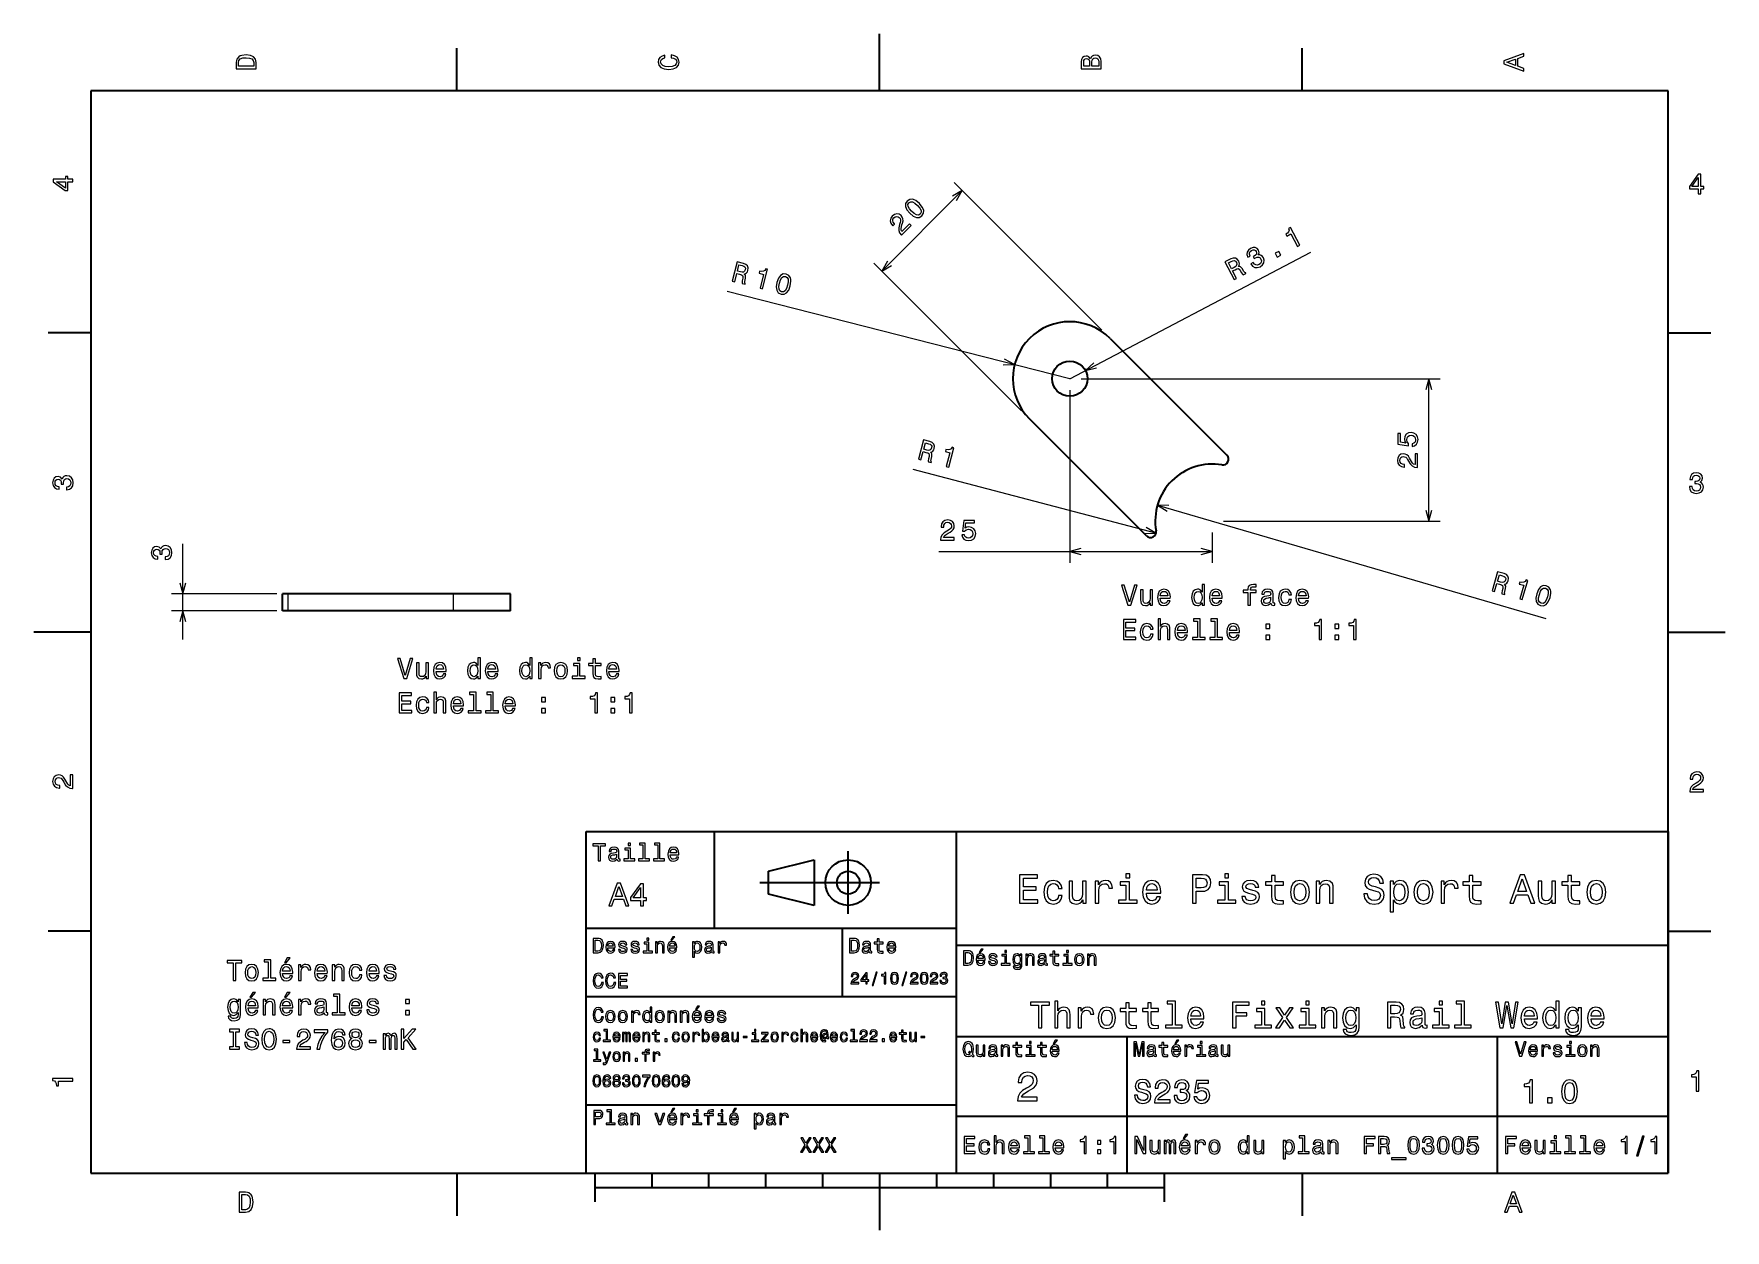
# Model space of a CAD drawing. Extents: x 0 to 297, y 0 to 210.
import ezdxf

# ---------------------------------------------------------------- set-up
doc = ezdxf.new("R2010")
doc.units = 0

msp = doc.modelspace()

# ---------------------------------------------------------------- linework, layer by layer
at = {"color": 7, "lineweight": 35, "ltscale": 0.25}
for p, q in [((148.5, 200), (148.5, 210)), ((83.71859, 111.708603), (73.71859, 111.708603)), ((83.71859, 108.708603), (73.71859, 108.708603)), ((10, 105), (0, 105)), ((287, 105), (297, 105)), ((192, 10), (192, 20)), ((148.5, 10), (148.5, 0))]:
    msp.add_line(p, q, dxfattribs=at)
at = {"color": 7, "lineweight": 35, "ltscale": 0.1875}
for p, q in [((74.300003, 200), (74.300003, 207.5)), ((222.699997, 200), (222.699997, 207.5)), ((10, 157.5), (2.5, 157.5)), ((287, 157.5), (294.5, 157.5)), ((10, 52.5), (2.5, 52.5)), ((287, 52.5), (294.5, 52.5)), ((74.300003, 10), (74.300003, 2.5)), ((222.699997, 10), (222.699997, 2.5))]:
    msp.add_line(p, q, dxfattribs=at)
at = {"color": 7, "lineweight": 35}
for p, q in [((287, 200), (10, 200)), ((10, 200), (10, 10)), ((287, 10), (287, 200)), ((188.984344, 156.540619), (209.512207, 136.012756)), ((195.370071, 121.870628), (174.842194, 142.398499)), ((73.71859, 111.708603), (44.687805, 111.708603)), ((73.71859, 108.708603), (44.687805, 108.708603)), ((97, 10), (97, 70)), ((97, 70), (287, 70)), ((162, 10), (162, 70)), ((287, 70), (287, 10)), ((127.5, 61), (148.5, 61)), ((97, 53), (162, 53)), ((162, 50), (287, 50)), ((97, 41), (162, 41)), ((162, 34), (287, 34)), ((257, 10), (257, 34)), ((97, 22), (162, 22)), ((162, 20), (287, 20)), ((10, 10), (287, 10)), ((97, 10), (287, 10)), ((98.5, 7.5), (198.5, 7.5))]:
    msp.add_line(p, q, dxfattribs=at)
at = {"color": 7, "lineweight": 13, "ltscale": 0.5}
msp.add_line((148.89357, 168.347122), (163.035706, 182.489258), dxfattribs=at)
at = {"color": 7, "lineweight": 13}
for p, q in [((187.570129, 157.954834), (161.62149, 183.903473)), ((173.427994, 143.812698), (147.479355, 169.761337)), ((181.913269, 149.469559), (224.236389, 171.648315)), ((181.913269, 149.469559), (121.74263, 164.766403)), ((183.913269, 149.469559), (246.969437, 149.469559)), ((244.969437, 124.469559), (244.969437, 149.469559)), ((181.913269, 147.469559), (181.913269, 117.144882)), ((197.044357, 122.323669), (154.440887, 133.514862)), ((197.312973, 127.26857), (265.500183, 107.38829)), ((208.913269, 124.469559), (246.969437, 124.469559)), ((158.945358, 119.144882), (206.913269, 119.144882))]:
    msp.add_line(p, q, dxfattribs=at)
at = {"color": 7, "lineweight": 13, "ltscale": 0.133117}
msp.add_line((206.913269, 122.469559), (206.913269, 117.144882), dxfattribs=at)
at = {"color": 7, "lineweight": 13, "ltscale": 0.419873}
msp.add_line((26.152428, 103.708603), (26.152428, 120.503525), dxfattribs=at)
at = {"color": 7, "lineweight": 13, "ltscale": 0.463384}
for p, q in [((42.687805, 111.708603), (24.152428, 111.708603)), ((42.687805, 108.708603), (24.152428, 108.708603))]:
    msp.add_line(p, q, dxfattribs=at)
at = {"color": 7, "lineweight": 35, "ltscale": 0.025}
for p, q in [((44.687805, 111.708603), (43.687805, 111.708603)), ((44.687805, 108.708603), (43.687805, 108.708603))]:
    msp.add_line(p, q, dxfattribs=at)
at = {"color": 7, "lineweight": 35, "ltscale": 0.075}
for p, q in [((43.687805, 108.708603), (43.687805, 111.708603)), ((43.687805, 108.708603), (43.687805, 111.708603)), ((83.71859, 108.708603), (83.71859, 111.708603))]:
    msp.add_line(p, q, dxfattribs=at)
at = {"color": 7, "lineweight": 13, "ltscale": 0.075}
for p, q in [((44.687805, 108.708603), (44.687805, 111.708603)), ((73.71859, 108.708603), (73.71859, 111.708603))]:
    msp.add_line(p, q, dxfattribs=at)
at = {"color": 7, "lineweight": 35, "ltscale": 0.425}
msp.add_line((119.5, 53), (119.5, 70), dxfattribs=at)
at = {"color": 7, "lineweight": 35, "ltscale": 0.275}
msp.add_line((143, 55.5), (143, 66.5), dxfattribs=at)
at = {"color": 7, "lineweight": 35, "ltscale": 0.206155}
for p, q in [((129, 63), (137, 65)), ((137, 57), (129, 59))]:
    msp.add_line(p, q, dxfattribs=at)
at = {"color": 7, "lineweight": 35, "ltscale": 0.1}
msp.add_line((129, 59), (129, 63), dxfattribs=at)
at = {"color": 7, "lineweight": 35, "ltscale": 0.2}
msp.add_line((137, 65), (137, 57), dxfattribs=at)
at = {"color": 7, "lineweight": 35, "ltscale": 0.3}
msp.add_line((142, 41), (142, 53), dxfattribs=at)
at = {"color": 7, "lineweight": 35, "ltscale": 0.35}
msp.add_line((192, 20), (192, 34), dxfattribs=at)
at = {"color": 7, "lineweight": 35, "ltscale": 0.125}
for p, q in [((98.5, 10), (98.5, 5)), ((198.5, 10), (198.5, 5))]:
    msp.add_line(p, q, dxfattribs=at)
at = {"color": 7, "lineweight": 35, "ltscale": 0.0625}
for p, q in [((108.5, 10), (108.5, 7.5)), ((118.5, 10), (118.5, 7.5)), ((128.5, 10), (128.5, 7.5)), ((138.5, 10), (138.5, 7.5)), ((158.5, 10), (158.5, 7.5)), ((168.5, 10), (168.5, 7.5)), ((178.5, 10), (178.5, 7.5)), ((188.5, 10), (188.5, 7.5))]:
    msp.add_line(p, q, dxfattribs=at)
at = {"color": 7, "lineweight": 13}
for points in [[(35.533215, 204.994965), (35.533215, 203.829971), (39.033215, 203.829971), (39.033215, 204.994965), (38.922264, 205.544678), (38.584366, 205.953171), (38.034657, 206.205338), (37.283215, 206.296112), (36.516644, 206.215424), (36.21405, 206.114563), (35.971977, 205.973343), (35.644165, 205.56485), (35.563473, 205.297562)], [(35.951801, 204.959656), (36.027451, 205.342941), (36.259438, 205.605194), (36.672985, 205.761536), (37.283215, 205.811966), (37.873272, 205.756485), (38.286816, 205.600143), (38.533936, 205.332855), (38.614628, 204.959656), (38.614628, 204.298996), (35.951801, 204.298996)], [(111.93206, 205.817017), (112.35569, 205.716141), (112.658287, 205.549713), (112.844887, 205.317734), (112.905403, 205.045395), (112.814629, 204.71759), (112.54229, 204.460388), (112.098488, 204.28891), (111.483215, 204.233429), (110.872986, 204.28891), (110.424141, 204.455338), (110.151802, 204.71254), (110.055984, 205.045395), (110.106415, 205.287476), (110.247627, 205.494247), (110.474571, 205.655624), (110.787247, 205.766571), (110.787247, 206.245682), (110.308144, 206.094391), (109.94503, 205.832138), (109.718086, 205.474075), (109.637398, 205.045395), (109.763474, 204.510818), (110.116501, 204.10231), (110.696472, 203.840057), (111.483215, 203.749283), (112.269958, 203.840057), (112.84993, 204.10231), (113.208, 204.510818), (113.329041, 205.045395), (113.233215, 205.51442), (112.965927, 205.892654), (112.527161, 206.159943), (111.93206, 206.301163)], [(185.542007, 205.630417), (185.249496, 205.983429), (185.052811, 206.074219), (184.81073, 206.104477), (184.432495, 206.03891), (184.160156, 205.842224), (183.993729, 205.524506), (183.933212, 205.080704), (183.933212, 203.835022), (187.433212, 203.835022), (187.433212, 205.151306), (187.36261, 205.620331), (187.155838, 205.968307), (186.828018, 206.185165), (186.384216, 206.260818), (186.08667, 206.215424), (185.839554, 206.094391), (185.65799, 205.897705)], [(185.385666, 204.984879), (185.385666, 204.298996), (184.351807, 204.298996), (184.351807, 205.025223), (184.382065, 205.297562), (184.472839, 205.489197), (184.629181, 205.605194), (184.86116, 205.645538), (185.093155, 205.600143), (185.254532, 205.479111), (185.355408, 205.272339)], [(187.014618, 205.095825), (187.014618, 204.298996), (185.809296, 204.298996), (185.809296, 205.050446), (185.844589, 205.368164), (185.9505, 205.595108), (186.132065, 205.731277), (186.394302, 205.776657), (186.671692, 205.731277), (186.863327, 205.605194), (186.979324, 205.393372)], [(261.633209, 203.466858), (261.633209, 203.930847), (260.604401, 204.298996), (260.604401, 205.695969), (261.633209, 206.064133), (261.633209, 206.538193), (258.128174, 205.257217), (258.128174, 204.742798)], [(260.17572, 204.460388), (258.632477, 205), (260.17572, 205.539627)], [(6.833213, 184.02739), (6.833213, 184.481277), (5.965778, 184.481277), (5.965778, 184.98056), (5.56232, 184.98056), (5.56232, 184.481277), (3.408862, 184.481277), (3.408862, 184.022339), (5.521974, 182.489197), (5.965778, 182.489197), (5.965778, 184.02739)], [(292.277374, 181.916794), (292.731262, 181.916794), (292.731262, 182.784225), (293.23056, 182.784225), (293.23056, 183.187683), (292.731262, 183.187683), (292.731262, 185.341141), (292.272339, 185.341141), (290.739197, 183.228027), (290.739197, 182.784225), (292.277374, 182.784225)], [(291.162842, 183.187683), (292.277374, 184.756134), (292.277374, 183.187683)], [(5.56232, 182.912827), (3.993876, 184.02739), (5.56232, 184.02739)], [(152.359406, 174.641403), (154.06044, 176.342422), (153.753754, 176.649109), (152.409332, 175.304688), (152.31662, 175.54718), (152.305908, 175.814636), (152.448563, 176.463669), (152.551971, 176.781052), (152.634003, 177.169769), (152.623291, 177.515671), (152.509186, 177.822357), (152.305908, 178.096954), (151.94574, 178.335876), (151.54277, 178.403625), (151.13623, 178.296646), (150.751099, 178.018494), (150.469376, 177.615524), (150.376648, 177.187592), (150.476501, 176.752533), (150.772491, 176.342422), (150.822418, 176.292496), (151.146927, 176.61702), (151.118408, 176.645538), (150.908005, 176.920135), (150.825989, 177.194733), (150.865204, 177.462189), (151.029251, 177.704681), (151.271744, 177.875854), (151.514236, 177.940033), (151.753174, 177.900818), (151.963562, 177.761734), (152.102646, 177.572723), (152.173965, 177.365906), (152.181107, 177.130539), (152.13118, 176.866638), (152.034897, 176.54213), (151.906509, 175.971558), (151.895813, 175.490128), (152.034897, 175.058624), (152.348709, 174.6521)], [(153.802963, 178.502777), (154.416336, 177.996384), (154.983337, 177.764587), (155.493301, 177.789551), (155.942627, 178.08197), (156.231476, 178.52774), (156.256439, 179.037689), (156.021088, 179.601135), (155.518265, 180.218063), (154.904892, 180.717316), (154.616028, 180.870667), (154.337875, 180.956253), (153.827927, 180.93129), (153.378601, 180.645996), (153.089752, 180.1931), (153.068344, 179.679581), (153.30014, 179.112579)], [(154.145309, 178.845123), (153.74234, 179.305145), (153.52124, 179.704544), (153.499847, 180.04689), (153.674591, 180.350006), (153.974136, 180.521179), (154.316483, 180.499786), (154.715881, 180.278687), (155.175919, 179.875717), (155.582443, 179.412125), (155.803543, 179.012726), (155.824951, 178.67038), (155.650208, 178.37439), (155.350647, 178.196091), (155.008301, 178.217484), (154.608902, 178.438583)], [(221.883072, 172.67308), (222.289581, 172.886093), (220.653305, 176.00856), (220.349548, 175.84938), (220.411926, 175.534744), (220.347092, 175.267334), (220.157593, 175.031372), (219.836823, 174.817734), (220.003021, 174.500565), (220.726685, 174.879791)], [(213.709106, 169.630875), (213.725494, 169.599609), (214.021698, 169.208221), (214.400192, 168.996628), (214.83844, 168.964355), (215.315994, 169.117828), (215.740784, 169.437225), (215.986206, 169.81636), (216.0457, 170.246094), (215.915421, 170.690262), (215.741577, 170.935089), (215.530945, 171.098007), (215.283508, 171.179016), (215.00589, 171.187271), (215.169846, 171.580643), (215.071259, 172.018646), (214.821671, 172.33197), (214.491486, 172.494858), (214.092163, 172.496277), (213.632904, 172.329636), (213.268326, 172.047485), (213.063095, 171.689407), (213.02594, 171.271378), (213.176636, 170.820831), (213.193024, 170.789551), (213.590591, 170.997894), (213.476517, 171.302521), (213.48497, 171.568863), (213.60704, 171.792252), (213.847198, 171.975037), (214.098206, 172.06102), (214.317108, 172.056168), (214.499451, 171.95813), (214.647324, 171.773712), (214.721832, 171.533768), (214.691864, 171.33017), (214.551071, 171.142517), (214.310486, 170.982285), (214.133942, 170.895447), (214.318863, 170.542557), (214.533066, 170.666199), (214.835556, 170.773468), (215.101685, 170.776276), (215.318069, 170.667603), (215.482117, 170.463196), (215.568756, 170.17836), (215.539871, 169.918396), (215.397583, 169.690109), (215.146164, 169.507111), (214.841339, 169.404297), (214.565628, 169.430634), (214.323715, 169.577164), (214.120087, 169.846237)], [(122.616653, 166.607819), (123.071213, 166.492264), (123.435287, 167.924377), (123.899628, 167.806335), (124.238037, 167.704681), (124.435699, 167.581573), (124.512009, 167.390457), (124.487572, 167.089661), (124.400177, 166.643555), (124.356186, 166.347717), (124.371353, 166.161728), (124.884567, 166.031265), (124.908173, 166.12413), (124.830551, 166.289566), (124.856064, 166.553665), (124.961014, 167.109802), (124.981064, 167.536606), (124.900955, 167.692261), (124.748596, 167.829865), (124.975174, 167.902359), (125.155518, 168.038635), (125.298172, 168.231323), (125.393356, 168.482925), (125.429306, 168.910889), (125.31208, 169.268524), (125.036713, 169.53627), (124.612961, 169.711639), (123.479004, 169.999924)], [(124.380264, 169.328491), (124.670959, 169.223373), (124.857529, 169.077072), (124.945999, 168.872452), (124.921646, 168.592438), (124.800705, 168.321381), (124.625244, 168.183853), (124.378036, 168.15303), (124.063896, 168.206879), (123.540909, 168.339828), (123.827942, 169.468903)], [(210.774063, 166.851578), (211.189499, 167.069275), (210.503616, 168.378113), (210.927994, 168.600494), (211.247711, 168.750961), (211.47702, 168.791428), (211.661484, 168.700195), (211.844269, 168.460052), (212.077286, 168.069717), (212.242188, 167.820206), (212.377731, 167.691956), (212.846771, 167.937744), (212.802292, 168.022614), (212.634003, 168.093857), (212.476547, 168.307404), (212.18309, 168.791336), (211.912857, 169.122299), (211.749252, 169.184601), (211.543976, 169.185211), (211.664124, 169.390518), (211.707275, 169.612411), (211.684677, 169.851089), (211.587418, 170.101898), (211.328247, 170.444351), (211.00209, 170.632141), (210.618317, 170.647385), (210.185852, 170.494781), (209.14949, 169.951691)], [(210.268677, 170.05423), (210.555206, 170.170212), (210.791779, 170.186005), (210.994308, 170.09285), (211.163269, 169.86824), (211.254364, 169.585739), (211.215683, 169.36618), (211.052338, 169.178101), (210.782623, 169.008286), (210.304642, 168.757813), (209.763901, 169.789703)], [(218.346069, 170.819565), (218.962524, 171.142609), (218.613739, 171.808197), (217.997284, 171.485153)], [(127.530235, 165.358673), (127.975021, 165.24559), (128.843597, 168.66214), (128.51123, 168.746628), (128.347443, 168.47084), (128.120544, 168.315186), (127.821892, 168.26622), (127.440483, 168.321548), (127.352264, 167.974518), (128.144073, 167.773224)], [(130.482346, 166.372208), (130.36058, 165.586197), (130.451141, 164.980362), (130.733215, 164.554794), (131.214203, 164.318039), (131.744995, 164.297592), (132.19606, 164.536758), (132.560074, 165.027023), (132.833359, 165.774521), (132.949005, 166.5569), (132.933167, 166.883545), (132.864578, 167.166367), (132.582489, 167.591934), (132.107635, 167.832336), (131.570724, 167.849152), (131.118408, 167.605087), (130.749512, 167.116058)], [(130.951569, 166.252914), (131.141022, 166.834396), (131.371338, 167.228561), (131.654648, 167.421921), (132.004501, 167.426651), (132.304718, 167.256668), (132.461304, 166.951477), (132.475388, 166.495178), (132.364136, 165.893814), (132.173431, 165.307449), (131.943146, 164.913284), (131.659821, 164.719925), (131.316101, 164.718842), (131.00975, 164.885178), (130.85318, 165.190369), (130.839081, 165.646667)], [(242.05661, 137.586853), (242.470154, 137.6978), (242.792923, 137.944916), (242.994659, 138.308029), (243.070313, 138.772003), (242.979523, 139.281372), (242.732407, 139.679794), (242.339035, 139.931946), (241.834717, 140.027771), (241.365692, 139.942032), (240.997543, 139.699966), (240.760498, 139.321716), (240.674774, 138.83252), (240.735291, 138.454285), (240.901718, 138.161774), (239.958633, 138.302994), (239.958633, 139.836136), (239.54509, 139.836136), (239.54509, 137.965088), (241.401001, 137.687714), (241.401001, 138.091171), (241.163971, 138.383682), (241.078232, 138.756882), (241.133698, 139.079651), (241.29509, 139.326767), (241.542206, 139.483109), (241.859924, 139.538574), (242.177658, 139.483109), (242.424774, 139.321716), (242.581116, 139.0746), (242.636597, 138.756882), (242.601288, 138.489594), (242.485291, 138.282822), (242.303741, 138.131516), (242.05661, 138.055878)], [(155.329483, 135.349304), (155.783112, 135.230148), (156.158539, 136.659317), (156.621918, 136.537598), (156.959518, 136.433273), (157.156204, 136.308609), (157.230988, 136.116898), (157.204163, 135.816299), (157.113235, 135.370895), (157.06691, 135.075409), (157.080597, 134.889313), (157.592758, 134.754776), (157.617096, 134.847458), (157.540787, 135.013504), (157.56839, 135.277405), (157.677765, 135.832672), (157.701187, 136.259308), (157.622314, 136.415604), (157.471054, 136.554413), (157.698196, 136.625092), (157.879623, 136.759949), (158.023804, 136.951492), (158.120972, 137.202332), (158.160309, 137.630005), (158.045929, 137.988556), (157.772675, 138.258469), (157.350342, 138.437195), (156.218704, 138.734467)], [(157.114609, 138.055908), (157.404465, 137.948471), (157.589859, 137.800705), (157.676712, 137.595383), (157.650146, 137.315582), (157.527054, 137.045486), (157.35051, 136.909363), (157.103073, 136.880493), (156.789368, 136.936829), (156.267441, 137.073929), (156.563431, 138.200684)], [(160.233017, 134.061234), (160.67688, 133.944626), (161.57251, 137.354172), (161.240829, 137.441299), (161.074875, 137.166824), (160.846741, 137.01297), (160.547714, 136.96637), (160.166748, 137.024734), (160.075775, 136.678406), (160.865967, 136.47084)], [(242.969437, 133.871002), (242.969437, 136.276627), (242.535721, 136.276627), (242.535721, 134.37532), (242.298691, 134.481232), (242.102005, 134.662781), (241.743927, 135.22258), (241.592636, 135.520142), (241.375778, 135.852982), (241.123627, 136.090027), (240.826065, 136.226181), (240.488174, 136.276627), (240.064545, 136.190887), (239.731689, 135.953857), (239.519867, 135.590744), (239.444229, 135.121719), (239.529968, 134.637573), (239.766998, 134.269409), (240.145233, 134.032379), (240.644516, 133.951691), (240.715118, 133.951691), (240.715118, 134.410629), (240.674774, 134.410629), (240.331833, 134.456009), (240.079666, 134.592178), (239.918289, 134.809036), (239.862808, 135.096497), (239.913239, 135.389008), (240.039322, 135.605865), (240.236008, 135.747086), (240.483124, 135.797516), (240.715118, 135.762207), (240.911804, 135.666382), (241.083282, 135.505005), (241.234573, 135.283112), (241.39595, 134.98555), (241.708633, 134.491318), (242.041489, 134.143341), (242.444946, 133.936569), (242.954315, 133.871002)], [(5.73379, 129.979111), (5.769093, 129.979111), (6.253242, 130.059799), (6.616354, 130.296829), (6.848343, 130.670029), (6.934078, 131.164276), (6.848343, 131.688766), (6.626441, 132.082138), (6.273415, 132.334305), (5.819525, 132.425079), (5.521974, 132.384735), (5.279899, 132.273788), (5.0933, 132.092224), (4.957133, 131.850143), (4.684798, 132.177963), (4.251081, 132.293961), (3.857709, 132.218307), (3.560158, 132.00145), (3.373559, 131.648422), (3.307997, 131.164276), (3.388689, 130.710388), (3.610591, 130.362396), (3.963617, 130.135452), (4.432637, 130.059799), (4.46794, 130.059799), (4.46794, 130.508652), (4.145173, 130.548996), (3.913184, 130.680115), (3.771974, 130.891937), (3.721542, 131.189484), (3.761888, 131.451736), (3.867795, 131.643372), (4.039265, 131.759369), (4.271254, 131.804764), (4.518372, 131.759369), (4.684798, 131.638336), (4.785663, 131.426514), (4.815922, 131.139053), (4.810879, 130.942368), (5.209294, 130.942368), (5.199208, 131.189484), (5.244596, 131.507217), (5.365634, 131.744247), (5.56232, 131.885452), (5.819525, 131.935883), (6.112032, 131.880417), (6.328891, 131.734161), (6.465058, 131.502167), (6.510447, 131.194534), (6.460014, 130.876801), (6.308718, 130.644821), (6.066643, 130.498566), (5.73379, 130.443085)], [(290.729126, 130.51622), (290.729126, 130.480911), (290.809814, 129.996765), (291.046844, 129.633652), (291.420044, 129.401657), (291.914276, 129.315933), (292.438782, 129.401657), (292.832153, 129.623566), (293.08429, 129.976593), (293.175079, 130.430481), (293.134735, 130.728027), (293.023773, 130.970108), (292.842224, 131.156708), (292.600159, 131.292877), (292.927948, 131.565216), (293.043945, 131.998932), (292.968292, 132.392303), (292.751434, 132.68985), (292.398407, 132.87645), (291.914276, 132.942017), (291.460388, 132.861313), (291.112396, 132.63942), (290.885468, 132.286392), (290.809814, 131.817368), (290.809814, 131.782074), (291.258636, 131.782074), (291.299011, 132.104828), (291.430115, 132.336823), (291.641937, 132.478027), (291.939484, 132.528473), (292.201721, 132.488113), (292.393372, 132.382217), (292.509369, 132.210739), (292.554749, 131.97876), (292.509369, 131.731628), (292.388336, 131.565216), (292.176514, 131.46434), (291.889069, 131.434082), (291.692383, 131.439133), (291.692383, 131.04071), (291.939484, 131.050797), (292.257202, 131.005417), (292.494232, 130.884369), (292.635468, 130.687683), (292.685883, 130.430481), (292.630402, 130.13797), (292.484161, 129.921112), (292.252167, 129.784943), (291.944519, 129.739563), (291.626801, 129.789993), (291.394806, 129.941284), (291.248566, 130.183365), (291.193085, 130.51622)], [(159.232819, 121.144882), (161.638443, 121.144882), (161.638443, 121.578606), (159.737137, 121.578606), (159.843048, 121.815636), (160.024612, 122.012321), (160.584412, 122.370392), (160.881958, 122.521683), (161.214813, 122.738548), (161.451843, 122.990707), (161.588013, 123.288254), (161.638443, 123.626152), (161.552704, 124.049789), (161.315674, 124.382637), (160.95256, 124.594452), (160.483536, 124.670105), (159.99939, 124.584366), (159.631241, 124.347336), (159.394196, 123.969093), (159.313507, 123.469818), (159.313507, 123.399208), (159.772446, 123.399208), (159.772446, 123.439552), (159.817841, 123.782494), (159.95401, 124.034653), (160.170868, 124.196037), (160.458328, 124.251511), (160.750824, 124.20108), (160.967697, 124.074997), (161.108902, 123.878311), (161.159332, 123.631195), (161.124023, 123.399208), (161.028214, 123.202522), (160.866821, 123.031052), (160.644928, 122.879761), (160.347382, 122.718369), (159.853134, 122.405693), (159.505157, 122.072838), (159.298386, 121.66938), (159.232819, 121.160019)], [(162.948669, 122.057709), (163.059616, 121.644165), (163.306732, 121.321396), (163.669846, 121.119667), (164.133835, 121.044022), (164.643188, 121.134796), (165.041611, 121.38192), (165.293777, 121.775291), (165.389587, 122.27961), (165.303864, 122.748634), (165.061783, 123.116791), (164.683533, 123.353821), (164.194351, 123.439552), (163.816101, 123.379036), (163.52359, 123.212608), (163.66481, 124.155693), (165.197952, 124.155693), (165.197952, 124.569237), (163.326904, 124.569237), (163.04953, 122.713333), (163.452988, 122.713333), (163.745499, 122.950363), (164.118698, 123.036095), (164.441467, 122.980621), (164.688583, 122.819237), (164.844925, 122.572121), (164.900406, 122.254395), (164.844925, 121.936676), (164.683533, 121.689552), (164.436417, 121.533218), (164.118698, 121.477737), (163.85141, 121.513046), (163.644638, 121.629036), (163.493347, 121.810593), (163.417694, 122.057709)], [(23.053005, 117.714622), (23.088306, 117.714622), (23.572456, 117.795319), (23.93557, 118.032349), (24.167557, 118.405548), (24.253292, 118.89978), (24.167557, 119.424278), (23.945656, 119.81765), (23.592628, 120.069809), (23.138741, 120.160591), (22.84119, 120.120247), (22.599113, 120.009293), (22.412514, 119.827736), (22.276348, 119.585663), (22.004013, 119.913475), (21.570293, 120.029465), (21.176922, 119.953819), (20.879372, 119.736961), (20.692772, 119.383934), (20.627213, 118.89978), (20.707905, 118.445892), (20.929806, 118.097908), (21.282829, 117.870964), (21.75185, 117.795319), (21.787155, 117.795319), (21.787155, 118.244164), (21.464386, 118.284508), (21.232399, 118.415634), (21.09119, 118.627449), (21.040756, 118.925003), (21.0811, 119.187248), (21.187008, 119.378891), (21.358479, 119.494881), (21.590469, 119.540276), (21.837585, 119.494881), (22.004013, 119.373848), (22.104877, 119.162033), (22.135136, 118.874565), (22.130093, 118.677879), (22.528507, 118.677879), (22.518421, 118.925003), (22.563812, 119.242722), (22.684849, 119.479752), (22.881535, 119.620964), (23.138741, 119.671394), (23.431248, 119.615921), (23.648106, 119.469666), (23.784271, 119.237679), (23.829662, 118.930038), (23.779228, 118.61232), (23.627934, 118.380333), (23.385857, 118.234077), (23.053005, 118.178604)], [(193.254715, 113.226143), (192.377182, 110.245598), (191.474457, 113.226143), (190.995346, 113.226143), (192.125031, 109.7211), (192.629349, 109.7211), (193.73381, 113.226143)], [(205.141602, 110.139687), (205.141602, 109.7211), (205.585403, 109.7211), (205.585403, 113.34214), (205.146637, 113.34214), (205.146637, 112.01577), (204.808746, 112.399055), (204.601974, 112.48983), (204.364944, 112.525131), (203.936264, 112.424271), (203.603409, 112.141846), (203.386551, 111.687958), (203.310913, 111.077728), (203.386551, 110.467499), (203.603409, 110.00856), (203.936264, 109.7211), (204.364944, 109.625282), (204.601974, 109.660583), (204.813782, 109.751358)], [(213.200684, 111.960297), (213.200684, 109.7211), (213.644485, 109.7211), (213.644485, 111.960297), (214.653122, 111.960297), (214.653122, 112.338531), (213.644485, 112.338531), (213.644485, 112.504959), (213.679779, 112.706688), (213.795776, 112.842857), (213.992462, 112.923546), (214.274887, 112.953812), (214.653122, 112.93364), (214.653122, 113.316925), (214.174011, 113.34214), (213.740295, 113.296745), (213.437714, 113.160583), (213.256149, 112.923546), (213.200684, 112.585655), (213.200684, 112.338531), (212.388718, 112.338531), (212.388718, 111.960297)], [(256.061584, 112.223427), (256.511841, 112.092148), (256.925446, 113.51075), (257.385406, 113.376648), (257.720093, 113.263306), (257.913361, 113.133415), (257.982971, 112.939758), (257.94812, 112.639984), (257.845276, 112.197182), (257.791016, 111.903061), (257.799744, 111.71666), (258.308105, 111.568443), (258.33493, 111.660431), (258.263092, 111.828461), (258.29776, 112.091522), (258.421967, 112.643669), (258.456818, 113.069519), (258.382172, 113.227875), (258.23468, 113.370682), (258.463654, 113.435257), (258.648621, 113.565193), (258.797882, 113.752815), (258.901733, 114.000954), (258.952515, 114.427414), (258.847778, 114.788902), (258.581879, 115.066048), (258.16449, 115.256035), (257.041229, 115.583527)], [(257.91864, 114.881195), (258.205505, 114.766037), (258.386871, 114.61335), (258.468201, 114.405777), (258.434113, 114.126785), (258.303833, 113.860085), (258.123688, 113.728745), (257.87558, 113.706528), (257.563477, 113.771248), (257.045441, 113.922287), (257.371521, 115.04071)], [(260.928833, 110.804367), (261.369415, 110.675903), (262.35611, 114.060211), (262.026886, 114.156204), (261.853638, 113.886276), (261.62146, 113.738586), (261.321289, 113.700027), (260.942017, 113.76857), (260.841797, 113.42482), (261.62616, 113.196136)], [(263.914368, 111.714752), (263.76535, 110.933441), (263.834808, 110.324829), (264.101959, 109.889725), (264.574432, 109.636406), (265.104187, 109.597527), (265.563293, 109.820892), (265.944092, 110.298218), (266.243195, 111.035767), (266.385925, 111.813652), (266.38147, 112.140656), (266.322723, 112.42569), (266.055603, 112.860794), (265.589355, 113.117554), (265.053375, 113.153), (264.592834, 112.924789), (264.207184, 112.448875)], [(196.457153, 112.429314), (196.013351, 112.429314), (196.013351, 110.865913), (195.962921, 110.5028), (195.816666, 110.240555), (195.589722, 110.07917), (195.292175, 110.02874), (195.055145, 110.069084), (194.903839, 110.190117), (194.818115, 110.396889), (194.797943, 110.6894), (194.797943, 112.429314), (194.354126, 112.429314), (194.354126, 110.649055), (194.369263, 110.290985), (194.465088, 109.993431), (194.757599, 109.7211), (195.226608, 109.625282), (195.478775, 109.660583), (195.695633, 109.751358), (195.882233, 109.9077), (196.033524, 110.134644), (196.033524, 109.7211), (196.457153, 109.7211)], [(197.79361, 110.946602), (199.568832, 110.946602), (199.573868, 111.153374), (199.493179, 111.733345), (199.271286, 112.167068), (198.918259, 112.429314), (198.449234, 112.525131), (197.990295, 112.424271), (197.637268, 112.141846), (197.410324, 111.682915), (197.329636, 111.077728), (197.405289, 110.457413), (197.632233, 110.003517), (197.980209, 109.7211), (198.434113, 109.625282), (198.827484, 109.690842), (199.150238, 109.862312), (199.387268, 110.134644), (199.523438, 110.497757), (199.084686, 110.497757), (198.993896, 110.296028), (198.862778, 110.14473), (198.489578, 110.023697), (198.202118, 110.07917), (197.98526, 110.255684), (197.84404, 110.543144), (197.79361, 110.931473)], [(197.79361, 111.319801), (197.849091, 111.667786), (197.98526, 111.924988), (198.192032, 112.081329), (198.464371, 112.136803), (198.731659, 112.081329), (198.938431, 111.924988), (199.064514, 111.667786), (199.109894, 111.319801)], [(204.440582, 112.126717), (204.733093, 112.056114), (204.955002, 111.859428), (205.086121, 111.531616), (205.136551, 111.077728), (205.086121, 110.618797), (204.955002, 110.290985), (204.733093, 110.089256), (204.440582, 110.023697), (204.163208, 110.089256), (203.951401, 110.290985), (203.810181, 110.62384), (203.764801, 111.077728), (203.810181, 111.526573), (203.951401, 111.854385), (204.163208, 112.056114)], [(206.901688, 110.946602), (208.676895, 110.946602), (208.681946, 111.153374), (208.601257, 111.733345), (208.379349, 112.167068), (208.026321, 112.429314), (207.557312, 112.525131), (207.098373, 112.424271), (206.745346, 112.141846), (206.518402, 111.682915), (206.437714, 111.077728), (206.513351, 110.457413), (206.740295, 110.003517), (207.088287, 109.7211), (207.542175, 109.625282), (207.935547, 109.690842), (208.258316, 109.862312), (208.495346, 110.134644), (208.631516, 110.497757), (208.192749, 110.497757), (208.101974, 110.296028), (207.970856, 110.14473), (207.597656, 110.023697), (207.310181, 110.07917), (207.093323, 110.255684), (206.952118, 110.543144), (206.901688, 110.931473)], [(206.901688, 111.319801), (206.957153, 111.667786), (207.093323, 111.924988), (207.300095, 112.081329), (207.572433, 112.136803), (207.839722, 112.081329), (208.046494, 111.924988), (208.172577, 111.667786), (208.217972, 111.319801)], [(217.230209, 110.074127), (217.230209, 110.058998), (217.255432, 109.887527), (217.331085, 109.766487), (217.648804, 109.67067), (217.89592, 109.711014), (217.89592, 110.053955), (217.790009, 110.038826), (217.648804, 110.104385), (217.623581, 110.306114), (217.623581, 111.70813), (217.563065, 112.0662), (217.386551, 112.318359), (217.078918, 112.469658), (216.645203, 112.525131), (216.221573, 112.464615), (215.90889, 112.293144), (215.712204, 112.025856), (215.646637, 111.672829), (215.646637, 111.64257), (216.045059, 111.64257), (216.080353, 111.854385), (216.191315, 112.005684), (216.372864, 112.096458), (216.630066, 112.13176), (216.877197, 112.106544), (217.053696, 112.030899), (217.159607, 111.899773), (217.194916, 111.718216), (217.174744, 111.506401), (217.094055, 111.400497), (216.892319, 111.35006), (216.514069, 111.309715), (216.080353, 111.218941), (215.77272, 111.057556), (215.591171, 110.805397), (215.53569, 110.432198), (215.586121, 110.099342), (215.742462, 109.852226), (215.994629, 109.695885), (216.342606, 109.640411), (216.81163, 109.746315)], [(217.179779, 110.669228), (217.119263, 110.406982), (216.957886, 110.205246), (216.715805, 110.074127), (216.418259, 110.02874), (216.226608, 110.053955), (216.090439, 110.134644), (216.004715, 110.275856), (215.979492, 110.472542), (215.999664, 110.649055), (216.080353, 110.775131), (216.403122, 110.916344), (216.81163, 110.97686), (217.179779, 111.0979)], [(220.382233, 111.531616), (220.820984, 111.531616), (220.730209, 111.935074), (220.513351, 112.2528), (220.175461, 112.449486), (219.736694, 112.525131), (219.252548, 112.424271), (218.884399, 112.141846), (218.652405, 111.682915), (218.571716, 111.067642), (218.647369, 110.457413), (218.874298, 110.003517), (219.232376, 109.7211), (219.721573, 109.625282), (220.155289, 109.700928), (220.493179, 109.912743), (220.725174, 110.245598), (220.826035, 110.6894), (220.402405, 110.6894), (220.326752, 110.406982), (220.185547, 110.19516), (219.98381, 110.064041), (219.736694, 110.023697), (219.429062, 110.089256), (219.207153, 110.290985), (219.070984, 110.618797), (219.025604, 111.082771), (219.070984, 111.536659), (219.212204, 111.864471), (219.439148, 112.0662), (219.736694, 112.136803), (219.998947, 112.091415), (220.195633, 111.975426), (220.326752, 111.783783)], [(222.081802, 110.946602), (223.85701, 110.946602), (223.862061, 111.153374), (223.781372, 111.733345), (223.559464, 112.167068), (223.206436, 112.429314), (222.737411, 112.525131), (222.278488, 112.424271), (221.925461, 112.141846), (221.698517, 111.682915), (221.617828, 111.077728), (221.693466, 110.457413), (221.92041, 110.003517), (222.268402, 109.7211), (222.72229, 109.625282), (223.115662, 109.690842), (223.438431, 109.862312), (223.675461, 110.134644), (223.81163, 110.497757), (223.372864, 110.497757), (223.282089, 110.296028), (223.15097, 110.14473), (222.777771, 110.023697), (222.490295, 110.07917), (222.273438, 110.255684), (222.132233, 110.543144), (222.081802, 110.931473)], [(222.081802, 111.319801), (222.137268, 111.667786), (222.273438, 111.924988), (222.480209, 112.081329), (222.752548, 112.136803), (223.019836, 112.081329), (223.226608, 111.924988), (223.352692, 111.667786), (223.398071, 111.319801)], [(264.37915, 111.579239), (264.588684, 112.153786), (264.83255, 112.539719), (265.122406, 112.723114), (265.472198, 112.715691), (265.766357, 112.535378), (265.912231, 112.22493), (265.910461, 111.768417), (265.778381, 111.17128), (265.567444, 110.591896), (265.323608, 110.205963), (265.033722, 110.022568), (264.690186, 110.033417), (264.389771, 110.210304), (264.243896, 110.520752), (264.245667, 110.977264)], [(191.318115, 103.674271), (193.537125, 103.674271), (193.537125, 104.0979), (191.782089, 104.0979), (191.782089, 105.283058), (193.34549, 105.283058), (193.34549, 105.701645), (191.782089, 105.701645), (191.782089, 106.750641), (193.49678, 106.750641), (193.49678, 107.174271), (191.318115, 107.174271)], [(197.405289, 103.674271), (197.849091, 103.674271), (197.849091, 105.237671), (197.894485, 105.595741), (198.040726, 105.857986), (198.267685, 106.019371), (198.570267, 106.079887), (198.812347, 106.029457), (198.963638, 105.893288), (199.039291, 105.666344), (199.064514, 105.363754), (199.064514, 103.674271), (199.508316, 103.674271), (199.508316, 105.454529), (199.488144, 105.812599), (199.397354, 106.110153), (199.099808, 106.382484), (198.635834, 106.478302), (198.383667, 106.443001), (198.166809, 106.347183), (197.98526, 106.195885), (197.849091, 105.989113), (197.849091, 107.295311), (197.405289, 107.295311)], [(204.359894, 106.922112), (204.359894, 104.04747), (203.447067, 104.04747), (203.447067, 103.674271), (205.711487, 103.674271), (205.711487, 104.04747), (204.803696, 104.04747), (204.803696, 107.295311), (203.663925, 107.295311), (203.663925, 106.922112)], [(207.39592, 106.922112), (207.39592, 104.04747), (206.483093, 104.04747), (206.483093, 103.674271), (208.747498, 103.674271), (208.747498, 104.04747), (207.839722, 104.04747), (207.839722, 107.295311), (206.699951, 107.295311), (206.699951, 106.922112)], [(225.682663, 103.674271), (226.141602, 103.674271), (226.141602, 107.199486), (225.79866, 107.199486), (225.707886, 106.891853), (225.526321, 106.685074), (225.248947, 106.564041), (224.865662, 106.523697), (224.865662, 106.165627), (225.682663, 106.165627)], [(231.7547, 103.674271), (232.213638, 103.674271), (232.213638, 107.199486), (231.870697, 107.199486), (231.779922, 106.891853), (231.598358, 106.685074), (231.320984, 106.564041), (230.937698, 106.523697), (230.937698, 106.165627), (231.7547, 106.165627)], [(196.09404, 105.484787), (196.532806, 105.484787), (196.442032, 105.888245), (196.225174, 106.205971), (195.887268, 106.402657), (195.448517, 106.478302), (194.964371, 106.377441), (194.596207, 106.095016), (194.364227, 105.636086), (194.283524, 105.020813), (194.359177, 104.410583), (194.586121, 103.956688), (194.944183, 103.674271), (195.43338, 103.578453), (195.867096, 103.654099), (196.205002, 103.865913), (196.436981, 104.198769), (196.537857, 104.64257), (196.114227, 104.64257), (196.038574, 104.360153), (195.897354, 104.148331), (195.695633, 104.017212), (195.448517, 103.976868), (195.140884, 104.042427), (194.918976, 104.244156), (194.782806, 104.571968), (194.737411, 105.035942), (194.782806, 105.48983), (194.924011, 105.817642), (195.15097, 106.019371), (195.448517, 106.089973), (195.710754, 106.044586), (195.90744, 105.928596), (196.038574, 105.736954)], [(200.829636, 104.899773), (202.604858, 104.899773), (202.609894, 105.106544), (202.529205, 105.686516), (202.307297, 106.120239), (201.954285, 106.382484), (201.48526, 106.478302), (201.026321, 106.377441), (200.673294, 106.095016), (200.44635, 105.636086), (200.365662, 105.030899), (200.441315, 104.410583), (200.668259, 103.956688), (201.016235, 103.674271), (201.470123, 103.578453), (201.863495, 103.644012), (202.186264, 103.815483), (202.423294, 104.087814), (202.559464, 104.450928), (202.120697, 104.450928), (202.029922, 104.249199), (201.898804, 104.0979), (201.525604, 103.976868), (201.238144, 104.032341), (201.021286, 104.208855), (200.880066, 104.496315), (200.829636, 104.884644)], [(200.829636, 105.272972), (200.885117, 105.620956), (201.021286, 105.878159), (201.228058, 106.0345), (201.500381, 106.089973), (201.767685, 106.0345), (201.974457, 105.878159), (202.100525, 105.620956), (202.14592, 105.272972)], [(209.937714, 104.899773), (211.712921, 104.899773), (211.717972, 105.106544), (211.637268, 105.686516), (211.415375, 106.120239), (211.062347, 106.382484), (210.593323, 106.478302), (210.134399, 106.377441), (209.781372, 106.095016), (209.554428, 105.636086), (209.473724, 105.030899), (209.549377, 104.410583), (209.776321, 103.956688), (210.124313, 103.674271), (210.578201, 103.578453), (210.971573, 103.644012), (211.294342, 103.815483), (211.531372, 104.087814), (211.667542, 104.450928), (211.228775, 104.450928), (211.138, 104.249199), (211.006866, 104.0979), (210.633667, 103.976868), (210.346207, 104.032341), (210.129349, 104.208855), (209.988144, 104.496315), (209.937714, 104.884644)], [(209.937714, 105.272972), (209.993179, 105.620956), (210.129349, 105.878159), (210.336121, 106.0345), (210.608459, 106.089973), (210.875748, 106.0345), (211.08252, 105.878159), (211.208603, 105.620956), (211.253998, 105.272972)], [(216.317383, 105.631042), (217.013351, 105.631042), (217.013351, 106.382484), (216.317383, 106.382484)], [(216.317383, 103.674271), (217.013351, 103.674271), (217.013351, 104.425713), (216.317383, 104.425713)], [(228.461487, 105.631042), (229.15744, 105.631042), (229.15744, 106.382484), (228.461487, 106.382484)], [(228.461487, 103.674271), (229.15744, 103.674271), (229.15744, 104.425713), (228.461487, 104.425713)], [(66.098732, 100.357018), (65.221207, 97.376472), (64.318474, 100.357018), (63.839363, 100.357018), (64.969048, 96.851974), (65.473373, 96.851974), (66.577835, 100.357018)], [(69.301178, 99.560188), (68.857376, 99.560188), (68.857376, 97.996788), (68.806946, 97.633675), (68.66069, 97.371429), (68.433746, 97.210045), (68.136192, 97.159615), (67.899162, 97.199959), (67.747864, 97.320992), (67.662132, 97.527763), (67.64196, 97.820274), (67.64196, 99.560188), (67.198151, 99.560188), (67.198151, 97.77993), (67.213287, 97.42186), (67.309105, 97.124306), (67.601616, 96.851974), (68.070633, 96.756157), (68.322792, 96.791458), (68.53965, 96.882233), (68.72625, 97.038574), (68.877548, 97.265518), (68.877548, 96.851974), (69.301178, 96.851974)], [(70.637634, 98.077477), (72.412849, 98.077477), (72.417892, 98.284248), (72.337204, 98.86422), (72.115303, 99.297943), (71.762276, 99.560188), (71.293259, 99.656006), (70.83432, 99.555145), (70.481293, 99.27272), (70.254349, 98.813789), (70.17366, 98.208603), (70.249306, 97.588287), (70.47625, 97.134392), (70.824234, 96.851974), (71.278122, 96.756157), (71.671494, 96.821716), (71.994263, 96.993187), (72.231293, 97.265518), (72.367462, 97.628632), (71.928703, 97.628632), (71.837921, 97.426903), (71.706802, 97.275604), (71.333603, 97.154572), (71.046135, 97.210045), (70.829277, 97.386559), (70.688065, 97.674019), (70.637634, 98.062347)], [(70.637634, 98.450676), (70.693115, 98.79866), (70.829277, 99.055862), (71.036049, 99.212204), (71.308388, 99.267677), (71.575676, 99.212204), (71.782448, 99.055862), (71.908531, 98.79866), (71.953918, 98.450676)], [(77.985619, 97.270561), (77.985619, 96.851974), (78.42942, 96.851974), (78.42942, 100.473015), (77.990662, 100.473015), (77.990662, 99.146645), (77.652763, 99.52993), (77.445992, 99.620705), (77.208961, 99.656006), (76.780289, 99.555145), (76.447433, 99.27272), (76.230576, 98.818832), (76.15493, 98.208603), (76.230576, 97.598373), (76.447433, 97.139435), (76.780289, 96.851974), (77.208961, 96.756157), (77.445992, 96.791458), (77.657806, 96.882233)], [(77.284607, 99.257591), (77.577118, 99.186989), (77.799019, 98.990303), (77.930145, 98.662491), (77.980576, 98.208603), (77.930145, 97.749672), (77.799019, 97.42186), (77.577118, 97.220131), (77.284607, 97.154572), (77.007233, 97.220131), (76.795418, 97.42186), (76.654205, 97.754715), (76.608818, 98.208603), (76.654205, 98.657448), (76.795418, 98.98526), (77.007233, 99.186989)], [(79.745705, 98.077477), (81.52092, 98.077477), (81.525963, 98.284248), (81.445274, 98.86422), (81.223373, 99.297943), (80.870346, 99.560188), (80.401321, 99.656006), (79.94239, 99.555145), (79.589363, 99.27272), (79.362419, 98.813789), (79.281731, 98.208603), (79.357376, 97.588287), (79.58432, 97.134392), (79.932304, 96.851974), (80.386192, 96.756157), (80.779572, 96.821716), (81.102333, 96.993187), (81.339363, 97.265518), (81.475533, 97.628632), (81.036774, 97.628632), (80.945992, 97.426903), (80.814865, 97.275604), (80.441673, 97.154572), (80.154205, 97.210045), (79.937347, 97.386559), (79.796135, 97.674019), (79.745705, 98.062347)], [(79.745705, 98.450676), (79.801178, 98.79866), (79.937347, 99.055862), (80.144119, 99.212204), (80.416458, 99.267677), (80.683746, 99.212204), (80.890518, 99.055862), (81.016602, 98.79866), (81.061989, 98.450676)], [(87.093689, 97.270561), (87.093689, 96.851974), (87.537491, 96.851974), (87.537491, 100.473015), (87.098732, 100.473015), (87.098732, 99.146645), (86.760834, 99.52993), (86.554062, 99.620705), (86.317032, 99.656006), (85.888359, 99.555145), (85.555504, 99.27272), (85.338646, 98.818832), (85.263, 98.208603), (85.338646, 97.598373), (85.555504, 97.139435), (85.888359, 96.851974), (86.317032, 96.756157), (86.554062, 96.791458), (86.765877, 96.882233)], [(86.392685, 99.257591), (86.685188, 99.186989), (86.907089, 98.990303), (87.038216, 98.662491), (87.088646, 98.208603), (87.038216, 97.749672), (86.907089, 97.42186), (86.685188, 97.220131), (86.392685, 97.154572), (86.115303, 97.220131), (85.903488, 97.42186), (85.762276, 97.754715), (85.716888, 98.208603), (85.762276, 98.657448), (85.903488, 98.98526), (86.115303, 99.186989)], [(88.631874, 96.851974), (89.075676, 96.851974), (89.075676, 98.400246), (89.121063, 98.773445), (89.257233, 99.040733), (89.479134, 99.202118), (89.776688, 99.257591), (89.998589, 99.22229), (90.165016, 99.121429), (90.265877, 98.949959), (90.301178, 98.717972), (90.750031, 98.717972), (90.689514, 99.126472), (90.523087, 99.418976), (90.245705, 99.59549), (89.867462, 99.656006), (89.61026, 99.615662), (89.388359, 99.514801), (89.191673, 99.34333), (89.035332, 99.111343), (89.035332, 99.560188), (88.631874, 99.560188)], [(91.370346, 98.20356), (91.451035, 97.588287), (91.683022, 97.134392), (92.051178, 96.851974), (92.545418, 96.756157), (93.034607, 96.851974), (93.402763, 97.129349), (93.63475, 97.583244), (93.72049, 98.20356), (93.63475, 98.818832), (93.402763, 99.277763), (93.034607, 99.555145), (92.545418, 99.656006), (92.051178, 99.555145), (91.683022, 99.27272), (91.451035, 98.818832)], [(91.824234, 98.208603), (91.869621, 98.662491), (92.010834, 98.990303), (92.237778, 99.192032), (92.545418, 99.262634), (92.848007, 99.192032), (93.074951, 98.995346), (93.216164, 98.662491), (93.266602, 98.208603), (93.216164, 97.749672), (93.074951, 97.416817), (92.848007, 97.215088), (92.545418, 97.149529), (92.237778, 97.215088), (92.010834, 97.416817), (91.869621, 97.749672)], [(95.894119, 97.225174), (95.894119, 99.469406), (94.754349, 99.469406), (94.754349, 99.091171), (95.450317, 99.091171), (95.450317, 97.225174), (94.542534, 97.225174), (94.542534, 96.851974), (96.811981, 96.851974), (96.811981, 97.225174)], [(95.909248, 100.473015), (95.440231, 100.473015), (95.440231, 99.968689), (95.909248, 99.968689)], [(98.16861, 99.091171), (98.16861, 97.734543), (98.198868, 97.295776), (98.340088, 96.993187), (98.622505, 96.816673), (99.101608, 96.756157), (99.626106, 96.781372), (99.626106, 97.164658), (99.242821, 97.134392), (98.894836, 97.174744), (98.708237, 97.300819), (98.627548, 97.512634), (98.612419, 97.810188), (98.612419, 99.091171), (99.626106, 99.091171), (99.626106, 99.469406), (98.612419, 99.469406), (98.612419, 100.2612), (98.16861, 100.2612), (98.16861, 99.469406), (97.402039, 99.469406), (97.402039, 99.091171)], [(100.997864, 98.077477), (102.773079, 98.077477), (102.778122, 98.284248), (102.697433, 98.86422), (102.475525, 99.297943), (102.122498, 99.560188), (101.653488, 99.656006), (101.19455, 99.555145), (100.841522, 99.27272), (100.614578, 98.813789), (100.53389, 98.208603), (100.609535, 97.588287), (100.836479, 97.134392), (101.184464, 96.851974), (101.638351, 96.756157), (102.031723, 96.821716), (102.354492, 96.993187), (102.591522, 97.265518), (102.727692, 97.628632), (102.288925, 97.628632), (102.198151, 97.426903), (102.067032, 97.275604), (101.693832, 97.154572), (101.406364, 97.210045), (101.189507, 97.386559), (101.048294, 97.674019), (100.997864, 98.062347)], [(100.997864, 98.450676), (101.053337, 98.79866), (101.189507, 99.055862), (101.396278, 99.212204), (101.66861, 99.267677), (101.935905, 99.212204), (102.142677, 99.055862), (102.268753, 98.79866), (102.314148, 98.450676)], [(64.162132, 90.805145), (66.381149, 90.805145), (66.381149, 91.228775), (64.626106, 91.228775), (64.626106, 92.413933), (66.189507, 92.413933), (66.189507, 92.83252), (64.626106, 92.83252), (64.626106, 93.881516), (66.340805, 93.881516), (66.340805, 94.305145), (64.162132, 94.305145)], [(68.938065, 92.615662), (69.376831, 92.615662), (69.286049, 93.019119), (69.069191, 93.336845), (68.731293, 93.533531), (68.292534, 93.609177), (67.808388, 93.508316), (67.440231, 93.225891), (67.208244, 92.76696), (67.127548, 92.151688), (67.203201, 91.541458), (67.430145, 91.087563), (67.788208, 90.805145), (68.277405, 90.709328), (68.711121, 90.784973), (69.049019, 90.996788), (69.281006, 91.329643), (69.381874, 91.773445), (68.958244, 91.773445), (68.882591, 91.491028), (68.741379, 91.279205), (68.53965, 91.148087), (68.292534, 91.107742), (67.984901, 91.173302), (67.762993, 91.375031), (67.626831, 91.702843), (67.581436, 92.166817), (67.626831, 92.620705), (67.768036, 92.948517), (67.994987, 93.150246), (68.292534, 93.220848), (68.554779, 93.175461), (68.751465, 93.059471), (68.882591, 92.867828)], [(70.249306, 90.805145), (70.693115, 90.805145), (70.693115, 92.368546), (70.738503, 92.726616), (70.88475, 92.988861), (71.111702, 93.150246), (71.414291, 93.210762), (71.656364, 93.160332), (71.807663, 93.024162), (71.883316, 92.797218), (71.908531, 92.494629), (71.908531, 90.805145), (72.352333, 90.805145), (72.352333, 92.585403), (72.332161, 92.943474), (72.241379, 93.241028), (71.943832, 93.513359), (71.479858, 93.609177), (71.227692, 93.573875), (71.010834, 93.478058), (70.829277, 93.326759), (70.693115, 93.119987), (70.693115, 94.426186), (70.249306, 94.426186)], [(73.67366, 92.030647), (75.448875, 92.030647), (75.453918, 92.237419), (75.37323, 92.81739), (75.151321, 93.251114), (74.798302, 93.513359), (74.329277, 93.609177), (73.870346, 93.508316), (73.517319, 93.225891), (73.290375, 92.76696), (73.209679, 92.161774), (73.285332, 91.541458), (73.512276, 91.087563), (73.86026, 90.805145), (74.314148, 90.709328), (74.70752, 90.774887), (75.030289, 90.946358), (75.267319, 91.218689), (75.403488, 91.581802), (74.964722, 91.581802), (74.873947, 91.380074), (74.742821, 91.228775), (74.369621, 91.107742), (74.082161, 91.163216), (73.865303, 91.339729), (73.724091, 91.62719), (73.67366, 92.015518)], [(73.67366, 92.403847), (73.729134, 92.751831), (73.865303, 93.009033), (74.072075, 93.165375), (74.344406, 93.220848), (74.611702, 93.165375), (74.818474, 93.009033), (74.94455, 92.751831), (74.989944, 92.403847)], [(77.203918, 94.052986), (77.203918, 91.178345), (76.291092, 91.178345), (76.291092, 90.805145), (78.555504, 90.805145), (78.555504, 91.178345), (77.64772, 91.178345), (77.64772, 94.426186), (76.50795, 94.426186), (76.50795, 94.052986)], [(80.239944, 94.052986), (80.239944, 91.178345), (79.327118, 91.178345), (79.327118, 90.805145), (81.591522, 90.805145), (81.591522, 91.178345), (80.683746, 91.178345), (80.683746, 94.426186), (79.543976, 94.426186), (79.543976, 94.052986)], [(82.781731, 92.030647), (84.556946, 92.030647), (84.561989, 92.237419), (84.481293, 92.81739), (84.259392, 93.251114), (83.906372, 93.513359), (83.437347, 93.609177), (82.978416, 93.508316), (82.625389, 93.225891), (82.398445, 92.76696), (82.317749, 92.161774), (82.393402, 91.541458), (82.620346, 91.087563), (82.96833, 90.805145), (83.422218, 90.709328), (83.81559, 90.774887), (84.138359, 90.946358), (84.375389, 91.218689), (84.511551, 91.581802), (84.072792, 91.581802), (83.982018, 91.380074), (83.850891, 91.228775), (83.477692, 91.107742), (83.190231, 91.163216), (82.973373, 91.339729), (82.832161, 91.62719), (82.781731, 92.015518)], [(82.781731, 92.403847), (82.837204, 92.751831), (82.973373, 93.009033), (83.180145, 93.165375), (83.452477, 93.220848), (83.719772, 93.165375), (83.926544, 93.009033), (84.05262, 92.751831), (84.098007, 92.403847)], [(89.161407, 92.761917), (89.857376, 92.761917), (89.857376, 93.513359), (89.161407, 93.513359)], [(98.526688, 90.805145), (98.985611, 90.805145), (98.985611, 94.33036), (98.642677, 94.33036), (98.551895, 94.022728), (98.370346, 93.815948), (98.092964, 93.694916), (97.709679, 93.654572), (97.709679, 93.296501), (98.526688, 93.296501)], [(101.305496, 92.761917), (102.001465, 92.761917), (102.001465, 93.513359), (101.305496, 93.513359)], [(104.598724, 90.805145), (105.057663, 90.805145), (105.057663, 94.33036), (104.714722, 94.33036), (104.623947, 94.022728), (104.442383, 93.815948), (104.165009, 93.694916), (103.781723, 93.654572), (103.781723, 93.296501), (104.598724, 93.296501)], [(89.161407, 90.805145), (89.857376, 90.805145), (89.857376, 91.556587), (89.161407, 91.556587)], [(101.305496, 90.805145), (102.001465, 90.805145), (102.001465, 91.556587), (101.305496, 91.556587)], [(290.76947, 76.916786), (293.175079, 76.916786), (293.175079, 77.350502), (291.273773, 77.350502), (291.3797, 77.587532), (291.561249, 77.784218), (292.121033, 78.142288), (292.418579, 78.293587), (292.751434, 78.510445), (292.988464, 78.762604), (293.124634, 79.060158), (293.175079, 79.398056), (293.089355, 79.821686), (292.852325, 80.154541), (292.489197, 80.366356), (292.020172, 80.442001), (291.536041, 80.35627), (291.167877, 80.119232), (290.930847, 79.740997), (290.850159, 79.241714), (290.850159, 79.171112), (291.309082, 79.171112), (291.309082, 79.211456), (291.354462, 79.554398), (291.490631, 79.806557), (291.707489, 79.967941), (291.994965, 80.023415), (292.287476, 79.972984), (292.504333, 79.846901), (292.645538, 79.650215), (292.695984, 79.403099), (292.660675, 79.171112), (292.56485, 78.974426), (292.403473, 78.802956), (292.181549, 78.651657), (291.884003, 78.490273), (291.389771, 78.177589), (291.041779, 77.844742), (290.835022, 77.441284), (290.76947, 76.931915)], [(6.833213, 77.519447), (6.833213, 79.925072), (6.399496, 79.925072), (6.399496, 78.023773), (6.162464, 78.129684), (5.965778, 78.311241), (5.607709, 78.871033), (5.456412, 79.168587), (5.239553, 79.501442), (4.987392, 79.738472), (4.689842, 79.874641), (4.351945, 79.925072), (3.928314, 79.839333), (3.595461, 79.602303), (3.383646, 79.239189), (3.307997, 78.770172), (3.393732, 78.286018), (3.630764, 77.91787), (4.009006, 77.680832), (4.508286, 77.600143), (4.578891, 77.600143), (4.578891, 78.059074), (4.538545, 78.059074), (4.195605, 78.104462), (3.943444, 78.240631), (3.782061, 78.457489), (3.726585, 78.744957), (3.777017, 79.03746), (3.903098, 79.254318), (4.099784, 79.395531), (4.346902, 79.445961), (4.578891, 79.41066), (4.775577, 79.314842), (4.947046, 79.153458), (5.098343, 78.931557), (5.259727, 78.634003), (5.572406, 78.139771), (5.90526, 77.791786), (6.308718, 77.585014), (6.818084, 77.519447)], [(99.102303, 64.837173), (99.5, 64.837173), (99.5, 67.47406), (100.407784, 67.47406), (100.407784, 67.837173), (98.190201, 67.837173), (98.190201, 67.47406), (99.102303, 67.47406)], [(102.387611, 65.139771), (102.387611, 65.126801), (102.409225, 64.979828), (102.47406, 64.876076), (102.746399, 64.793945), (102.958214, 64.828529), (102.958214, 65.122475), (102.867432, 65.109505), (102.746399, 65.165703), (102.724785, 65.338615), (102.724785, 66.540344), (102.672913, 66.84726), (102.521614, 67.0634), (102.257927, 67.193085), (101.886169, 67.240631), (101.523056, 67.188759), (101.255043, 67.041786), (101.086456, 66.812675), (101.030258, 66.510086), (101.030258, 66.484146), (101.371758, 66.484146), (101.402016, 66.665703), (101.497116, 66.795387), (101.65274, 66.873199), (101.873199, 66.903458), (102.085014, 66.881844), (102.236313, 66.817001), (102.327087, 66.704605), (102.357346, 66.548988), (102.340057, 66.367432), (102.270897, 66.276657), (102.097984, 66.233429), (101.773773, 66.198845), (101.402016, 66.121033), (101.138329, 65.982704), (100.982712, 65.766571), (100.935158, 65.446686), (100.978386, 65.161385), (101.112389, 64.949562), (101.328529, 64.815559), (101.626801, 64.768013), (102.028816, 64.858788)], [(102.344383, 65.649857), (102.292511, 65.425072), (102.154182, 65.252159), (101.946686, 65.139771), (101.691643, 65.100861), (101.527374, 65.122475), (101.41066, 65.191643), (101.337173, 65.312675), (101.315559, 65.481262), (101.332855, 65.632561), (101.402016, 65.740631), (101.678673, 65.861671), (102.028816, 65.913544), (102.344383, 66.017288)], [(104.773773, 65.157059), (104.773773, 67.080688), (103.796829, 67.080688), (103.796829, 66.756485), (104.393372, 66.756485), (104.393372, 65.157059), (103.615273, 65.157059), (103.615273, 64.837173), (105.560516, 64.837173), (105.560516, 65.157059)], [(104.786743, 67.940918), (104.384727, 67.940918), (104.384727, 67.508644), (104.786743, 67.508644)], [(106.969742, 67.621033), (106.969742, 65.157059), (106.187317, 65.157059), (106.187317, 64.837173), (108.128242, 64.837173), (108.128242, 65.157059), (107.350143, 65.157059), (107.350143, 67.940918), (106.373199, 67.940918), (106.373199, 67.621033)], [(109.572044, 67.621033), (109.572044, 65.157059), (108.789627, 65.157059), (108.789627, 64.837173), (110.730545, 64.837173), (110.730545, 65.157059), (109.952454, 65.157059), (109.952454, 67.940918), (108.975502, 67.940918), (108.975502, 67.621033)], [(111.750717, 65.887604), (113.272339, 65.887604), (113.276657, 66.064842), (113.207497, 66.561958), (113.017288, 66.933716), (112.714699, 67.158501), (112.312683, 67.240631), (111.919312, 67.154175), (111.616714, 66.912102), (111.422188, 66.51873), (111.353027, 66), (111.41787, 65.4683), (111.612396, 65.079247), (111.91066, 64.837173), (112.299713, 64.755043), (112.636887, 64.811234), (112.913544, 64.958214), (113.116714, 65.191643), (113.233429, 65.502876), (112.857346, 65.502876), (112.779541, 65.329971), (112.667145, 65.200287), (112.34726, 65.096542), (112.100868, 65.144089), (111.914986, 65.295387), (111.793945, 65.541786), (111.750717, 65.874634)], [(111.750717, 66.207489), (111.798271, 66.50576), (111.914986, 66.726219), (112.092216, 66.860229), (112.325653, 66.907776), (112.554756, 66.860229), (112.731987, 66.726219), (112.840057, 66.50576), (112.878967, 66.207489)], [(173.109512, 57.381123), (176.279541, 57.381123), (176.279541, 57.986309), (173.772339, 57.986309), (173.772339, 59.679394), (176.005768, 59.679394), (176.005768, 60.277374), (173.772339, 60.277374), (173.772339, 61.775936), (176.221893, 61.775936), (176.221893, 62.381123), (173.109512, 62.381123)], [(192.439484, 62.554031), (191.769455, 62.554031), (191.769455, 61.833572), (192.439484, 61.833572)], [(203.462524, 57.381123), (204.125351, 57.381123), (204.125351, 59.492073), (204.860229, 59.492073), (205.602295, 59.528095), (206.193085, 59.780258), (206.574921, 60.270172), (206.704605, 60.940201), (206.603745, 61.559795), (206.315552, 62.013687), (205.840057, 62.287464), (205.191635, 62.381123), (203.462524, 62.381123)], [(209.788177, 62.554031), (209.118149, 62.554031), (209.118149, 61.833572), (209.788177, 61.833572)], [(234.20462, 59.030979), (233.548996, 59.030979), (233.693085, 58.267288), (234.053314, 57.70533), (234.608078, 57.366714), (235.357361, 57.244236), (236.099426, 57.359509), (236.654175, 57.67651), (237.007202, 58.17363), (237.136902, 58.82925), (237.028824, 59.420029), (236.726227, 59.801872), (236.236313, 60.054031), (235.580704, 60.241352), (235.018738, 60.378242), (234.651306, 60.536743), (234.442368, 60.767288), (234.377533, 61.127522), (234.442368, 61.451729), (234.629684, 61.696686), (234.917877, 61.862389), (235.314133, 61.920029), (235.71759, 61.84798), (236.034592, 61.653458), (236.24353, 61.32925), (236.344391, 60.889767), (237, 60.889767), (237, 60.904179), (236.884735, 61.581409), (236.546112, 62.085732), (236.01297, 62.402737), (235.292511, 62.510807), (234.644104, 62.402737), (234.139771, 62.100143), (233.815567, 61.631844), (233.700287, 61.026657), (233.793961, 60.486309), (234.067734, 60.118874), (234.5, 59.873917), (235.09079, 59.6866), (235.674362, 59.520893), (236.113831, 59.362389), (236.380402, 59.131844), (236.47406, 58.757202), (236.387619, 58.375359), (236.164276, 58.087173), (235.825653, 57.907059), (235.386169, 57.849422), (234.896255, 57.928673), (234.521622, 58.159222), (234.283875, 58.533859)], [(259.175781, 57.381123), (259.838623, 57.381123), (260.364563, 58.850864), (262.360229, 58.850864), (262.886169, 57.381123), (263.563416, 57.381123), (261.733429, 62.388329), (260.998566, 62.388329)], [(100.982712, 56.9049), (101.51297, 56.9049), (101.933716, 58.080692), (103.530258, 58.080692), (103.951012, 56.9049), (104.492798, 56.9049), (103.028816, 60.910664), (102.440926, 60.910664)], [(102.118156, 58.570606), (102.734871, 60.334293), (103.351585, 58.570606)], [(106.521614, 56.9049), (107.040344, 56.9049), (107.040344, 57.896255), (107.610954, 57.896255), (107.610954, 58.357349), (107.040344, 58.357349), (107.040344, 60.818443), (106.515854, 60.818443), (104.763687, 58.403458), (104.763687, 57.896255), (106.521614, 57.896255)], [(105.247841, 58.357349), (106.521614, 60.149857), (106.521614, 58.357349)], [(179.932281, 59.967579), (180.559082, 59.967579), (180.429398, 60.543945), (180.119598, 60.997837), (179.636887, 61.278816), (179.010086, 61.386887), (178.318436, 61.242794), (177.792511, 60.839336), (177.46109, 60.183716), (177.345825, 59.304752), (177.453888, 58.432995), (177.778091, 57.78458), (178.289627, 57.381123), (178.988464, 57.244236), (179.608063, 57.352303), (180.090775, 57.6549), (180.42218, 58.130402), (180.566284, 58.764408), (179.96109, 58.764408), (179.853027, 58.36095), (179.651291, 58.058357), (179.363113, 57.871037), (179.010086, 57.8134), (178.570602, 57.907059), (178.253601, 58.195244), (178.059082, 58.663544), (177.994232, 59.326366), (178.059082, 59.974781), (178.260803, 60.443081), (178.585007, 60.731266), (179.010086, 60.83213), (179.38472, 60.767288), (179.66571, 60.601585), (179.853027, 60.327808)], [(184.788177, 61.25), (184.154175, 61.25), (184.154175, 59.016571), (184.082123, 58.497837), (183.873199, 58.123196), (183.548996, 57.892651), (183.123917, 57.820602), (182.785294, 57.878242), (182.569168, 58.051151), (182.446686, 58.346542), (182.417862, 58.764408), (182.417862, 61.25), (181.783859, 61.25), (181.783859, 58.706772), (181.805481, 58.195244), (181.942368, 57.770172), (182.360229, 57.381123), (183.030258, 57.244236), (183.390488, 57.294666), (183.700287, 57.424351), (183.966858, 57.647694), (184.182999, 57.971901), (184.182999, 57.381123), (184.788177, 57.381123)], [(186.380402, 57.381123), (187.014404, 57.381123), (187.014404, 59.592937), (187.079254, 60.12608), (187.273773, 60.507923), (187.590775, 60.738472), (188.015854, 60.817722), (188.332855, 60.767288), (188.570602, 60.623199), (188.714691, 60.378242), (188.765121, 60.046829), (189.406342, 60.046829), (189.319885, 60.630402), (189.082123, 61.048271), (188.685883, 61.30043), (188.145538, 61.386887), (187.778091, 61.32925), (187.46109, 61.185158), (187.180115, 60.940201), (186.956772, 60.608788), (186.956772, 61.25), (186.380402, 61.25)], [(192.417862, 57.914265), (192.417862, 61.120316), (190.789627, 61.120316), (190.789627, 60.579971), (191.783859, 60.579971), (191.783859, 57.914265), (190.48703, 57.914265), (190.48703, 57.381123), (193.729111, 57.381123), (193.729111, 57.914265)], [(195.37175, 59.131844), (197.907776, 59.131844), (197.914978, 59.427231), (197.799713, 60.255764), (197.482712, 60.875359), (196.978378, 61.25), (196.30835, 61.386887), (195.65274, 61.242794), (195.148407, 60.839336), (194.824203, 60.183716), (194.708923, 59.319164), (194.817001, 58.432995), (195.141205, 57.78458), (195.638321, 57.381123), (196.286743, 57.244236), (196.848694, 57.337894), (197.309799, 57.582851), (197.648407, 57.971901), (197.842941, 58.490631), (197.216141, 58.490631), (197.086456, 58.20245), (196.899139, 57.986309), (196.365997, 57.8134), (195.955322, 57.892651), (195.645538, 58.14481), (195.443802, 58.555473), (195.37175, 59.110229)], [(195.37175, 59.664986), (195.451004, 60.162102), (195.645538, 60.529537), (195.940918, 60.75288), (196.329971, 60.83213), (196.711807, 60.75288), (197.007202, 60.529537), (197.187317, 60.162102), (197.252167, 59.664986)], [(205.01152, 61.76873), (205.443802, 61.725502), (205.760803, 61.588615), (205.94812, 61.336452), (206.01297, 60.940201), (205.940918, 60.522331), (205.746399, 60.270172), (205.414978, 60.140488), (204.96109, 60.104465), (204.125351, 60.104465), (204.125351, 61.76873)], [(209.766571, 57.914265), (209.766571, 61.120316), (208.138321, 61.120316), (208.138321, 60.579971), (209.132568, 60.579971), (209.132568, 57.914265), (207.835724, 57.914265), (207.835724, 57.381123), (211.077805, 57.381123), (211.077805, 57.914265)], [(214.060516, 59.636166), (213.44812, 59.780258), (212.994232, 59.945965), (212.842941, 60.28458), (212.886169, 60.522331), (213.03746, 60.695244), (213.282425, 60.803314), (213.635437, 60.846542), (213.97406, 60.803314), (214.240631, 60.67363), (214.413544, 60.479107), (214.485596, 60.219738), (215.105194, 60.219738), (215.105194, 60.23415), (214.997116, 60.70245), (214.701721, 61.069885), (214.240631, 61.30043), (213.635437, 61.386887), (213.023056, 61.30043), (212.57637, 61.062679), (212.29538, 60.709652), (212.208939, 60.262966), (212.273773, 59.830688), (212.475494, 59.528095), (212.806915, 59.311958), (213.289627, 59.16066), (213.995682, 58.987751), (214.427948, 58.807636), (214.543228, 58.663544), (214.586456, 58.447407), (214.521606, 58.180836), (214.348694, 57.979107), (214.067719, 57.849422), (213.693085, 57.806194), (213.296829, 57.849422), (213.008636, 58.000721), (212.814117, 58.245674), (212.734863, 58.584293), (212.122482, 58.584293), (212.223343, 58.007923), (212.518738, 57.590057), (212.98703, 57.337894), (213.635437, 57.244236), (214.312683, 57.337894), (214.809799, 57.590057), (215.112396, 57.993515), (215.220459, 58.519451), (215.141205, 58.973343), (214.917862, 59.283138), (214.55043, 59.484871)], [(217.353027, 60.579971), (217.353027, 58.64193), (217.396255, 58.015129), (217.597992, 57.582851), (218.001434, 57.330688), (218.685883, 57.244236), (219.43515, 57.280258), (219.43515, 57.827808), (218.887604, 57.78458), (218.390488, 57.842216), (218.123917, 58.022331), (218.008652, 58.324928), (217.98703, 58.75), (217.98703, 60.579971), (219.43515, 60.579971), (219.43515, 61.120316), (217.98703, 61.120316), (217.98703, 62.251438), (217.353027, 62.251438), (217.353027, 61.120316), (216.257935, 61.120316), (216.257935, 60.579971)], [(220.65274, 59.311958), (220.768005, 58.432995), (221.099426, 57.78458), (221.625366, 57.381123), (222.331421, 57.244236), (223.030258, 57.381123), (223.556198, 57.777374), (223.887604, 58.425793), (224.010086, 59.311958), (223.887604, 60.190922), (223.556198, 60.846542), (223.030258, 61.242794), (222.331421, 61.386887), (221.625366, 61.242794), (221.099426, 60.839336), (220.768005, 60.190922)], [(221.301147, 59.319164), (221.365997, 59.967579), (221.567719, 60.435879), (221.891937, 60.72406), (222.331421, 60.824928), (222.763687, 60.72406), (223.087891, 60.443081), (223.289627, 59.967579), (223.361679, 59.319164), (223.289627, 58.663544), (223.087891, 58.188038), (222.763687, 57.899853), (222.331421, 57.806194), (221.891937, 57.899853), (221.567719, 58.188038), (221.365997, 58.663544)], [(225.177246, 57.381123), (225.811249, 57.381123), (225.811249, 59.614552), (225.876083, 60.12608), (226.085022, 60.500717), (226.409225, 60.731266), (226.841507, 60.817722), (227.187317, 60.745674), (227.403458, 60.551151), (227.511536, 60.226944), (227.547546, 59.794666), (227.547546, 57.381123), (228.181564, 57.381123), (228.181564, 59.924351), (228.15274, 60.435879), (228.023056, 60.86095), (227.597992, 61.25), (226.935165, 61.386887), (226.567719, 61.336452), (226.257935, 61.199566), (225.991364, 60.969017), (225.782425, 60.659222), (225.782425, 61.25), (225.177246, 61.25)], [(238.786743, 60.652016), (238.786743, 61.25), (238.15274, 61.25), (238.15274, 55.882565), (238.786743, 55.882565), (238.786743, 57.971901), (239.010101, 57.633286), (239.262253, 57.409943), (239.896271, 57.244236), (240.50145, 57.381123), (240.976959, 57.791786), (241.286743, 58.440201), (241.402023, 59.319164), (241.286743, 60.190922), (240.976959, 60.839336), (240.50145, 61.242794), (239.896271, 61.386887), (239.550446, 61.343658), (239.255051, 61.206772), (239.002899, 60.976223)], [(239.788193, 57.8134), (239.363129, 57.907059), (239.053314, 58.195244), (238.858795, 58.663544), (238.793945, 59.319164), (238.858795, 59.967579), (239.053314, 60.435879), (239.363129, 60.716858), (239.788193, 60.817722), (240.177246, 60.716858), (240.48703, 60.428673), (240.681564, 59.960373), (240.753601, 59.319164), (240.681564, 58.67075), (240.48703, 58.195244), (240.177246, 57.907059)], [(242.338623, 59.311958), (242.453888, 58.432995), (242.785309, 57.78458), (243.311249, 57.381123), (244.017303, 57.244236), (244.716141, 57.381123), (245.242081, 57.777374), (245.573486, 58.425793), (245.695969, 59.311958), (245.573486, 60.190922), (245.242081, 60.846542), (244.716141, 61.242794), (244.017303, 61.386887), (243.311249, 61.242794), (242.785309, 60.839336), (242.453888, 60.190922)], [(242.98703, 59.319164), (243.05188, 59.967579), (243.253601, 60.435879), (243.57782, 60.72406), (244.017303, 60.824928), (244.449585, 60.72406), (244.773773, 60.443081), (244.97551, 59.967579), (245.047546, 59.319164), (244.97551, 58.663544), (244.773773, 58.188038), (244.449585, 57.899853), (244.017303, 57.806194), (243.57782, 57.899853), (243.253601, 58.188038), (243.05188, 58.663544)], [(247.100861, 57.381123), (247.734863, 57.381123), (247.734863, 59.592937), (247.799713, 60.12608), (247.994232, 60.507923), (248.311249, 60.738472), (248.736313, 60.817722), (249.053314, 60.767288), (249.291077, 60.623199), (249.435165, 60.378242), (249.485596, 60.046829), (250.126801, 60.046829), (250.040344, 60.630402), (249.802597, 61.048271), (249.406342, 61.30043), (248.865997, 61.386887), (248.498566, 61.32925), (248.181549, 61.185158), (247.900574, 60.940201), (247.677246, 60.608788), (247.677246, 61.25), (247.100861, 61.25)], [(252.05043, 60.579971), (252.05043, 58.64193), (252.093658, 58.015129), (252.29538, 57.582851), (252.698853, 57.330688), (253.383286, 57.244236), (254.132568, 57.280258), (254.132568, 57.827808), (253.585022, 57.78458), (253.087891, 57.842216), (252.82132, 58.022331), (252.706055, 58.324928), (252.684448, 58.75), (252.684448, 60.579971), (254.132568, 60.579971), (254.132568, 61.120316), (252.684448, 61.120316), (252.684448, 62.251438), (252.05043, 62.251438), (252.05043, 61.120316), (250.955322, 61.120316), (250.955322, 60.579971)], [(260.595093, 59.463257), (261.365997, 61.667866), (262.136902, 59.463257)], [(267.194519, 61.25), (266.560516, 61.25), (266.560516, 59.016571), (266.488464, 58.497837), (266.279541, 58.123196), (265.955322, 57.892651), (265.530243, 57.820602), (265.19165, 57.878242), (264.975494, 58.051151), (264.853027, 58.346542), (264.824219, 58.764408), (264.824219, 61.25), (264.190186, 61.25), (264.190186, 58.706772), (264.211792, 58.195244), (264.348694, 57.770172), (264.766571, 57.381123), (265.436584, 57.244236), (265.796814, 57.294666), (266.106628, 57.424351), (266.373199, 57.647694), (266.589325, 57.971901), (266.589325, 57.381123), (267.194519, 57.381123)], [(269.399109, 60.579971), (269.399109, 58.64193), (269.442352, 58.015129), (269.644073, 57.582851), (270.047546, 57.330688), (270.731995, 57.244236), (271.481262, 57.280258), (271.481262, 57.827808), (270.933716, 57.78458), (270.436584, 57.842216), (270.170013, 58.022331), (270.054749, 58.324928), (270.033142, 58.75), (270.033142, 60.579971), (271.481262, 60.579971), (271.481262, 61.120316), (270.033142, 61.120316), (270.033142, 62.251438), (269.399109, 62.251438), (269.399109, 61.120316), (268.304016, 61.120316), (268.304016, 60.579971)], [(272.698853, 59.311958), (272.814117, 58.432995), (273.145508, 57.78458), (273.671448, 57.381123), (274.377502, 57.244236), (275.076355, 57.381123), (275.602295, 57.777374), (275.933716, 58.425793), (276.056183, 59.311958), (275.933716, 60.190922), (275.602295, 60.846542), (275.076355, 61.242794), (274.377502, 61.386887), (273.671448, 61.242794), (273.145508, 60.839336), (272.814117, 60.190922)], [(273.34726, 59.319164), (273.412109, 59.967579), (273.613831, 60.435879), (273.938019, 60.72406), (274.377502, 60.824928), (274.809784, 60.72406), (275.134003, 60.443081), (275.335724, 59.967579), (275.407776, 59.319164), (275.335724, 58.663544), (275.134003, 58.188038), (274.809784, 57.899853), (274.377502, 57.806194), (273.938019, 57.899853), (273.613831, 58.188038), (273.412109, 58.663544)], [(99.080688, 51.190563), (98.248558, 51.190563), (98.248558, 48.690563), (99.080688, 48.690563), (99.473343, 48.769814), (99.765129, 49.011169), (99.945244, 49.40382), (100.010086, 49.940563), (99.952446, 50.488113), (99.880402, 50.70425), (99.779541, 50.877163), (99.487755, 51.111313), (99.296829, 51.168949)], [(99.055473, 50.891571), (99.329254, 50.837536), (99.516571, 50.671829), (99.628242, 50.376442), (99.664268, 49.940563), (99.624641, 49.519093), (99.51297, 49.223705), (99.322044, 49.047192), (99.055473, 48.989555), (98.583572, 48.989555), (98.583572, 50.891571)], [(100.784584, 49.565922), (102.052597, 49.565922), (102.056198, 49.713619), (101.998558, 50.127884), (101.840057, 50.437683), (101.587898, 50.625), (101.252884, 50.693443), (100.925072, 50.621399), (100.672913, 50.41967), (100.510803, 50.091862), (100.453171, 49.659584), (100.507202, 49.216499), (100.669312, 48.892292), (100.91787, 48.690563), (101.242073, 48.62212), (101.523056, 48.668949), (101.753601, 48.791428), (101.922913, 48.98595), (102.020172, 49.245319), (101.706772, 49.245319), (101.64193, 49.101227), (101.548271, 48.993156), (101.2817, 48.9067), (101.07637, 48.946327), (100.921471, 49.072407), (100.820602, 49.27774), (100.784584, 49.555115)], [(103.623199, 49.818085), (103.317001, 49.890129), (103.090057, 49.972984), (103.014412, 50.142292), (103.036026, 50.261169), (103.111671, 50.347622), (103.234146, 50.401657), (103.41066, 50.423271), (103.579971, 50.401657), (103.713257, 50.336815), (103.799713, 50.239555), (103.835732, 50.109871), (104.145531, 50.109871), (104.145531, 50.117077), (104.091499, 50.351227), (103.943802, 50.534943), (103.713257, 50.650219), (103.41066, 50.693443), (103.104469, 50.650219), (102.881126, 50.531342), (102.740631, 50.354828), (102.697403, 50.131485), (102.729828, 49.915348), (102.830688, 49.76405), (102.996399, 49.655983), (103.237755, 49.580334), (103.590775, 49.493877), (103.806915, 49.40382), (103.864555, 49.331772), (103.886169, 49.223705), (103.853745, 49.09042), (103.767288, 48.989555), (103.626801, 48.924713), (103.439484, 48.903099), (103.241356, 48.924713), (103.09726, 49.000362), (103, 49.122841), (102.960373, 49.292149), (102.654175, 49.292149), (102.704613, 49.003963), (102.852303, 48.795029), (103.086456, 48.668949), (103.41066, 48.62212), (103.749283, 48.668949), (103.997841, 48.795029), (104.149139, 48.996758), (104.203171, 49.259727), (104.163544, 49.486671), (104.051872, 49.641571), (103.868156, 49.742435)], [(105.791786, 49.818085), (105.485588, 49.890129), (105.258644, 49.972984), (105.182999, 50.142292), (105.204613, 50.261169), (105.280258, 50.347622), (105.40274, 50.401657), (105.579254, 50.423271), (105.748558, 50.401657), (105.881844, 50.336815), (105.9683, 50.239555), (106.004326, 50.109871), (106.314117, 50.109871), (106.314117, 50.117077), (106.260086, 50.351227), (106.112396, 50.534943), (105.881844, 50.650219), (105.579254, 50.693443), (105.273056, 50.650219), (105.049713, 50.531342), (104.909225, 50.354828), (104.865997, 50.131485), (104.898415, 49.915348), (104.999283, 49.76405), (105.164986, 49.655983), (105.406342, 49.580334), (105.759369, 49.493877), (105.975502, 49.40382), (106.033142, 49.331772), (106.054756, 49.223705), (106.022339, 49.09042), (105.935883, 48.989555), (105.795387, 48.924713), (105.60807, 48.903099), (105.409943, 48.924713), (105.265854, 49.000362), (105.168587, 49.122841), (105.12896, 49.292149), (104.822769, 49.292149), (104.873199, 49.003963), (105.020897, 48.795029), (105.255043, 48.668949), (105.579254, 48.62212), (105.91787, 48.668949), (106.166428, 48.795029), (106.317726, 48.996758), (106.371758, 49.259727), (106.33213, 49.486671), (106.220459, 49.641571), (106.036743, 49.742435)], [(107.981987, 48.957134), (107.981987, 50.560158), (107.16787, 50.560158), (107.16787, 50.289986), (107.664986, 50.289986), (107.664986, 48.957134), (107.016571, 48.957134), (107.016571, 48.690563), (108.637611, 48.690563), (108.637611, 48.957134)], [(107.992798, 51.27702), (107.657784, 51.27702), (107.657784, 50.916786), (107.992798, 50.916786)], [(109.181557, 48.690563), (109.498558, 48.690563), (109.498558, 49.807278), (109.530983, 50.063042), (109.635445, 50.250362), (109.797546, 50.365635), (110.013687, 50.408863), (110.1866, 50.372841), (110.29467, 50.275578), (110.348701, 50.113472), (110.366714, 49.897335), (110.366714, 48.690563), (110.683716, 48.690563), (110.683716, 49.962177), (110.669312, 50.217941), (110.604469, 50.430477), (110.39193, 50.625), (110.060516, 50.693443), (109.876801, 50.668228), (109.721901, 50.599785), (109.588615, 50.484512), (109.484146, 50.329613), (109.484146, 50.625), (109.181557, 50.625)], [(111.627518, 49.565922), (112.895531, 49.565922), (112.899132, 49.713619), (112.841499, 50.127884), (112.682999, 50.437683), (112.430832, 50.625), (112.095825, 50.693443), (111.768013, 50.621399), (111.515854, 50.41967), (111.353745, 50.091862), (111.296112, 49.659584), (111.350143, 49.216499), (111.512245, 48.892292), (111.760803, 48.690563), (112.085014, 48.62212), (112.365997, 48.668949), (112.596542, 48.791428), (112.765854, 48.98595), (112.863113, 49.245319), (112.549713, 49.245319), (112.484871, 49.101227), (112.391212, 48.993156), (112.124641, 48.9067), (111.919312, 48.946327), (111.764412, 49.072407), (111.663544, 49.27774), (111.627518, 49.555115)], [(111.84726, 50.88797), (112.059799, 50.88797), (112.560516, 51.500362), (112.207489, 51.500362)], [(115.986313, 50.326012), (115.986313, 50.625), (115.669312, 50.625), (115.669312, 47.941284), (115.986313, 47.941284), (115.986313, 48.98595), (116.097984, 48.816643), (116.22406, 48.704971), (116.541069, 48.62212), (116.843658, 48.690563), (117.081413, 48.895893), (117.236313, 49.2201), (117.293945, 49.659584), (117.236313, 50.095463), (117.081413, 50.41967), (116.843658, 50.621399), (116.541069, 50.693443), (116.368156, 50.671829), (116.220459, 50.603386), (116.094383, 50.488113)], [(119.005043, 48.942726), (119.005043, 48.931919), (119.023056, 48.809441), (119.077087, 48.722984), (119.304031, 48.654541), (119.480545, 48.683357), (119.480545, 48.928314), (119.4049, 48.917507), (119.304031, 48.96434), (119.286026, 49.108429), (119.286026, 50.109871), (119.242798, 50.365635), (119.116714, 50.54575), (118.896973, 50.65382), (118.587173, 50.693443), (118.284584, 50.650219), (118.061241, 50.52774), (117.920746, 50.336815), (117.873917, 50.084656), (117.873917, 50.063042), (118.158501, 50.063042), (118.183716, 50.21434), (118.26297, 50.322407), (118.392654, 50.387249), (118.57637, 50.412464), (118.752884, 50.394455), (118.878967, 50.34042), (118.954613, 50.246758), (118.979828, 50.117077), (118.965416, 49.965778), (118.907784, 49.890129), (118.763687, 49.854107), (118.493515, 49.825291), (118.183716, 49.760448), (117.963974, 49.645176), (117.834297, 49.465057), (117.79467, 49.19849), (117.830688, 48.960735), (117.942368, 48.784222), (118.122482, 48.67255), (118.37104, 48.632927), (118.706055, 48.708576)], [(120.143372, 48.690563), (120.460373, 48.690563), (120.460373, 49.796471), (120.492798, 50.063042), (120.590057, 50.253963), (120.748558, 50.369236), (120.961098, 50.408863), (121.119598, 50.383648), (121.238472, 50.3116), (121.310516, 50.189121), (121.335739, 50.023415), (121.656342, 50.023415), (121.613113, 50.315205), (121.49424, 50.524136), (121.296112, 50.650219), (121.02594, 50.693443), (120.842224, 50.664627), (120.683716, 50.592579), (120.543228, 50.4701), (120.431557, 50.304398), (120.431557, 50.625), (120.143372, 50.625)], [(144.080688, 51.190563), (143.248566, 51.190563), (143.248566, 48.690563), (144.080688, 48.690563), (144.473343, 48.769814), (144.765137, 49.011169), (144.945251, 49.40382), (145.010086, 49.940563), (144.952454, 50.488113), (144.880402, 50.70425), (144.779541, 50.877163), (144.487747, 51.111313), (144.296829, 51.168949)], [(144.055481, 50.891571), (144.329254, 50.837536), (144.516571, 50.671829), (144.628235, 50.376442), (144.664261, 49.940563), (144.624634, 49.519093), (144.51297, 49.223705), (144.322052, 49.047192), (144.055481, 48.989555), (143.583572, 48.989555), (143.583572, 50.891571)], [(146.656342, 48.942726), (146.656342, 48.931919), (146.674347, 48.809441), (146.728394, 48.722984), (146.955338, 48.654541), (147.131851, 48.683357), (147.131851, 48.928314), (147.056198, 48.917507), (146.955338, 48.96434), (146.937317, 49.108429), (146.937317, 50.109871), (146.894089, 50.365635), (146.768005, 50.54575), (146.548264, 50.65382), (146.23848, 50.693443), (145.935883, 50.650219), (145.71254, 50.52774), (145.572052, 50.336815), (145.525223, 50.084656), (145.525223, 50.063042), (145.809799, 50.063042), (145.835022, 50.21434), (145.914261, 50.322407), (146.043945, 50.387249), (146.227661, 50.412464), (146.404175, 50.394455), (146.530258, 50.34042), (146.605911, 50.246758), (146.631119, 50.117077), (146.616714, 49.965778), (146.559082, 49.890129), (146.414978, 49.854107), (146.144806, 49.825291), (145.835022, 49.760448), (145.61528, 49.645176), (145.485596, 49.465057), (145.445969, 49.19849), (145.481995, 48.960735), (145.593658, 48.784222), (145.773773, 48.67255), (146.022339, 48.632927), (146.357346, 48.708576)], [(148.100861, 50.289986), (148.100861, 49.320965), (148.122482, 49.007565), (148.223343, 48.791428), (148.425079, 48.665348), (148.767288, 48.62212), (149.141937, 48.640129), (149.141937, 48.913906), (148.868149, 48.892292), (148.619598, 48.921112), (148.486313, 49.011169), (148.42868, 49.162464), (148.417862, 49.375), (148.417862, 50.289986), (149.141937, 50.289986), (149.141937, 50.560158), (148.417862, 50.560158), (148.417862, 51.125721), (148.100861, 51.125721), (148.100861, 50.560158), (147.553314, 50.560158), (147.553314, 50.289986)], [(150.121765, 49.565922), (151.389771, 49.565922), (151.393372, 49.713619), (151.335739, 50.127884), (151.177231, 50.437683), (150.925079, 50.625), (150.590057, 50.693443), (150.262253, 50.621399), (150.010086, 50.41967), (149.847977, 50.091862), (149.790344, 49.659584), (149.844376, 49.216499), (150.006485, 48.892292), (150.255051, 48.690563), (150.579254, 48.62212), (150.860229, 48.668949), (151.090775, 48.791428), (151.260086, 48.98595), (151.357346, 49.245319), (151.043945, 49.245319), (150.979111, 49.101227), (150.885452, 48.993156), (150.618881, 48.9067), (150.413544, 48.946327), (150.258652, 49.072407), (150.157776, 49.27774), (150.121765, 49.555115)], [(43.996689, 46.928345), (44.294239, 46.928345), (44.995247, 47.78569), (44.501011, 47.78569)], [(100.784584, 49.832493), (100.824211, 50.081055), (100.921471, 50.264771), (101.069168, 50.376442), (101.263687, 50.416069), (101.454613, 50.376442), (101.602303, 50.264771), (101.69236, 50.081055), (101.724785, 49.832493)], [(111.627518, 49.832493), (111.667145, 50.081055), (111.764412, 50.264771), (111.912102, 50.376442), (112.106628, 50.416069), (112.297546, 50.376442), (112.445244, 50.264771), (112.535301, 50.081055), (112.567726, 49.832493)], [(116.48703, 48.9067), (116.274498, 48.953533), (116.119598, 49.097622), (116.022339, 49.331772), (115.989914, 49.659584), (116.022339, 49.983791), (116.119598, 50.217941), (116.274498, 50.358429), (116.48703, 50.408863), (116.681557, 50.358429), (116.836456, 50.21434), (116.933716, 49.98019), (116.969742, 49.659584), (116.933716, 49.335377), (116.836456, 49.097622), (116.681557, 48.953533)], [(118.969025, 49.367798), (118.925797, 49.180477), (118.810516, 49.036385), (118.637611, 48.942726), (118.425072, 48.910305), (118.288185, 48.928314), (118.190926, 48.98595), (118.129684, 49.086815), (118.111671, 49.227306), (118.126083, 49.353386), (118.183716, 49.443443), (118.414268, 49.544312), (118.706055, 49.587536), (118.969025, 49.673992)], [(146.620316, 49.367798), (146.577087, 49.180477), (146.461823, 49.036385), (146.28891, 48.942726), (146.07637, 48.910305), (145.939484, 48.928314), (145.842224, 48.98595), (145.780975, 49.086815), (145.76297, 49.227306), (145.777374, 49.353386), (145.835022, 49.443443), (146.065567, 49.544312), (146.357346, 49.587536), (146.620316, 49.673992)], [(150.121765, 49.832493), (150.161377, 50.081055), (150.258652, 50.264771), (150.406342, 50.376442), (150.600861, 50.416069), (150.791794, 50.376442), (150.939484, 50.264771), (151.029541, 50.081055), (151.061966, 49.832493)], [(164.080688, 49.030979), (163.248566, 49.030979), (163.248566, 46.530979), (164.080688, 46.530979), (164.473343, 46.610229), (164.765137, 46.851585), (164.945251, 47.244236), (165.010086, 47.780979), (164.952454, 48.328529), (164.880402, 48.544666), (164.779541, 48.717579), (164.487747, 48.951729), (164.296829, 49.009365)], [(164.055481, 48.731987), (164.329254, 48.677952), (164.516571, 48.512245), (164.628235, 48.216858), (164.664261, 47.780979), (164.624634, 47.359509), (164.51297, 47.064121), (164.322052, 46.887608), (164.055481, 46.829971), (163.583572, 46.829971), (163.583572, 48.731987)], [(165.784576, 47.406338), (167.052597, 47.406338), (167.056198, 47.554035), (166.998566, 47.9683), (166.840057, 48.278099), (166.587891, 48.465416), (166.252884, 48.533859), (165.925079, 48.461815), (165.672913, 48.260086), (165.510803, 47.932278), (165.453171, 47.5), (165.507202, 47.056915), (165.669312, 46.732708), (165.917862, 46.530979), (166.242081, 46.462536), (166.523056, 46.509365), (166.753601, 46.631844), (166.922913, 46.826366), (167.020172, 47.085735), (166.706772, 47.085735), (166.641937, 46.941643), (166.548264, 46.833572), (166.281708, 46.747116), (166.07637, 46.786743), (165.921463, 46.912823), (165.820602, 47.118156), (165.784576, 47.395531)], [(165.784576, 47.672909), (165.824203, 47.921471), (165.921463, 48.105186), (166.069168, 48.216858), (166.263687, 48.256485), (166.454605, 48.216858), (166.60231, 48.105186), (166.692368, 47.921471), (166.724777, 47.672909)], [(166.004318, 48.728386), (166.216858, 48.728386), (166.717575, 49.340778), (166.364548, 49.340778)], [(168.623199, 47.658501), (168.317001, 47.730545), (168.090057, 47.8134), (168.014404, 47.982708), (168.036026, 48.101585), (168.111664, 48.188038), (168.234146, 48.242073), (168.41066, 48.263687), (168.579971, 48.242073), (168.713257, 48.177231), (168.799713, 48.079971), (168.835739, 47.950287), (169.145538, 47.950287), (169.145538, 47.957493), (169.091492, 48.191643), (168.943802, 48.375359), (168.713257, 48.490635), (168.41066, 48.533859), (168.104462, 48.490635), (167.881119, 48.371758), (167.740631, 48.195244), (167.697403, 47.971901), (167.729828, 47.755764), (167.830688, 47.604465), (167.996399, 47.496399), (168.237747, 47.42075), (168.590775, 47.334293), (168.806915, 47.244236), (168.864548, 47.172188), (168.886169, 47.064121), (168.853745, 46.930836), (168.767288, 46.829971), (168.626801, 46.765129), (168.439484, 46.743515), (168.241348, 46.765129), (168.09726, 46.840778), (168, 46.963257), (167.960373, 47.132565), (167.654175, 47.132565), (167.704605, 46.844379), (167.85231, 46.635445), (168.086456, 46.509365), (168.41066, 46.462536), (168.749283, 46.509365), (168.997833, 46.635445), (169.149139, 46.837173), (169.203171, 47.100143), (169.163544, 47.327087), (169.05188, 47.481987), (168.868149, 47.582851)], [(170.8134, 46.79755), (170.8134, 48.400574), (169.999283, 48.400574), (169.999283, 48.130402), (170.496399, 48.130402), (170.496399, 46.79755), (169.847977, 46.79755), (169.847977, 46.530979), (171.469025, 46.530979), (171.469025, 46.79755)], [(170.824203, 49.117435), (170.489197, 49.117435), (170.489197, 48.757202), (170.824203, 48.757202)], [(173.518738, 46.617435), (173.518738, 48.465416), (173.216141, 48.465416), (173.216141, 48.152016), (172.967575, 48.4366), (172.816284, 48.508644), (172.646973, 48.533859), (172.340775, 48.461815), (172.103027, 48.260086), (171.94812, 47.935879), (171.894089, 47.5), (171.94812, 47.060516), (172.103027, 46.736309), (172.340775, 46.530979), (172.646973, 46.462536), (172.819885, 46.487751), (172.963974, 46.552593), (173.216141, 46.826366), (173.216141, 46.552593), (173.187317, 46.336456), (173.108063, 46.181557), (172.956772, 46.091499), (172.729828, 46.059078), (172.531708, 46.080692), (172.391205, 46.134727), (172.30835, 46.228386), (172.283142, 46.354465), (171.976944, 46.354465), (171.976944, 46.340057), (172.023773, 46.109509), (172.167862, 45.9366), (172.398407, 45.824928), (172.711823, 45.785301), (173.086456, 45.839336), (173.335022, 45.990635), (173.47551, 46.253601)], [(172.221909, 47.5), (172.254318, 47.820606), (172.351593, 48.058357), (172.502884, 48.198845), (172.704605, 48.249279), (172.917145, 48.198845), (173.075653, 48.058357), (173.172913, 47.820606), (173.208939, 47.5), (173.172913, 47.172188), (173.075653, 46.938038), (172.917145, 46.793949), (172.704605, 46.747116), (172.502884, 46.793949), (172.351593, 46.938038), (172.254318, 47.175793)], [(174.181549, 46.530979), (174.498566, 46.530979), (174.498566, 47.647694), (174.530975, 47.903458), (174.635452, 48.090778), (174.797546, 48.206051), (175.013687, 48.249279), (175.1866, 48.213257), (175.294662, 48.115993), (175.348709, 47.953888), (175.366714, 47.737751), (175.366714, 46.530979), (175.683716, 46.530979), (175.683716, 47.802593), (175.669312, 48.058357), (175.604462, 48.270893), (175.391937, 48.465416), (175.060516, 48.533859), (174.876801, 48.508644), (174.721909, 48.440201), (174.588623, 48.324928), (174.484146, 48.170029), (174.484146, 48.465416), (174.181549, 48.465416)], [(177.499283, 46.783142), (177.499283, 46.772335), (177.517288, 46.649857), (177.57132, 46.5634), (177.798264, 46.494957), (177.974777, 46.523773), (177.974777, 46.76873), (177.899139, 46.757923), (177.798264, 46.804756), (177.780258, 46.948845), (177.780258, 47.950287), (177.73703, 48.206051), (177.610947, 48.386166), (177.391205, 48.494236), (177.081406, 48.533859), (176.778824, 48.490635), (176.555481, 48.368156), (176.414978, 48.177231), (176.368149, 47.925072), (176.368149, 47.903458), (176.65274, 47.903458), (176.677948, 48.054756), (176.757202, 48.162823), (176.886887, 48.227665), (177.070602, 48.25288), (177.247116, 48.234871), (177.373199, 48.180836), (177.448853, 48.087173), (177.47406, 47.957493), (177.459656, 47.806194), (177.402023, 47.730545), (177.257919, 47.694523), (176.987747, 47.665707), (176.677948, 47.600864), (176.458206, 47.485592), (176.328537, 47.305473), (176.28891, 47.038906), (176.324921, 46.801151), (176.4366, 46.624638), (176.616714, 46.512966), (176.86528, 46.473343), (177.200287, 46.548992)], [(178.943802, 48.130402), (178.943802, 47.161381), (178.965424, 46.84798), (179.066284, 46.631844), (179.268005, 46.505764), (179.610229, 46.462536), (179.984863, 46.480545), (179.984863, 46.754322), (179.71109, 46.732708), (179.46254, 46.761528), (179.329254, 46.851585), (179.271606, 47.00288), (179.260803, 47.215416), (179.260803, 48.130402), (179.984863, 48.130402), (179.984863, 48.400574), (179.260803, 48.400574), (179.260803, 48.966137), (178.943802, 48.966137), (178.943802, 48.400574), (178.396255, 48.400574), (178.396255, 48.130402)], [(181.656342, 46.79755), (181.656342, 48.400574), (180.842224, 48.400574), (180.842224, 48.130402), (181.33934, 48.130402), (181.33934, 46.79755), (180.690918, 46.79755), (180.690918, 46.530979), (182.311966, 46.530979), (182.311966, 46.79755)], [(181.667145, 49.117435), (181.332138, 49.117435), (181.332138, 48.757202), (181.667145, 48.757202)], [(182.762253, 47.496399), (182.819885, 47.056915), (182.985596, 46.732708), (183.248566, 46.530979), (183.601593, 46.462536), (183.951004, 46.530979), (184.213974, 46.729107), (184.379684, 47.053314), (184.440918, 47.496399), (184.379684, 47.935879), (184.213974, 48.263687), (183.951004, 48.461815), (183.601593, 48.533859), (183.248566, 48.461815), (182.985596, 48.260086), (182.819885, 47.935879)], [(183.086456, 47.5), (183.118881, 47.824207), (183.219742, 48.058357), (183.381851, 48.20245), (183.601593, 48.25288), (183.817719, 48.20245), (183.979828, 48.061958), (184.080688, 47.824207), (184.116714, 47.5), (184.080688, 47.172188), (183.979828, 46.934437), (183.817719, 46.790344), (183.601593, 46.743515), (183.381851, 46.790344), (183.219742, 46.934437), (183.118881, 47.172188)], [(185.024506, 46.530979), (185.341492, 46.530979), (185.341492, 47.647694), (185.373917, 47.903458), (185.478394, 48.090778), (185.640488, 48.206051), (185.856628, 48.249279), (186.029541, 48.213257), (186.137604, 48.115993), (186.19165, 47.953888), (186.209656, 47.737751), (186.209656, 46.530979), (186.526657, 46.530979), (186.526657, 47.802593), (186.512253, 48.058357), (186.447403, 48.270893), (186.234879, 48.465416), (185.903458, 48.533859), (185.719742, 48.508644), (185.56485, 48.440201), (185.431564, 48.324928), (185.327087, 48.170029), (185.327087, 48.465416), (185.024506, 48.465416)], [(35.004612, 43.851974), (35.46859, 43.851974), (35.46859, 46.928345), (36.527668, 46.928345), (36.527668, 47.351974), (33.940491, 47.351974), (33.940491, 46.928345), (35.004612, 46.928345)], [(37.097553, 45.20356), (37.178246, 44.588287), (37.410233, 44.134396), (37.778389, 43.851974), (38.272625, 43.756153), (38.761818, 43.851974), (39.129974, 44.129353), (39.361961, 44.583244), (39.447697, 45.20356), (39.361961, 45.818832), (39.129974, 46.277767), (38.761818, 46.555145), (38.272625, 46.65601), (37.778389, 46.555145), (37.410233, 46.272724), (37.178246, 45.818832)], [(37.551441, 45.208603), (37.596832, 45.662495), (37.738041, 45.990303), (37.964989, 46.192032), (38.272625, 46.262638), (38.575218, 46.192032), (38.802162, 45.995346), (38.943375, 45.662495), (38.993805, 45.208603), (38.943375, 44.749668), (38.802162, 44.416817), (38.575218, 44.215088), (38.272625, 44.149525), (37.964989, 44.215088), (37.738041, 44.416817), (37.596832, 44.749668)], [(41.147263, 47.099812), (41.147263, 44.225174), (40.23444, 44.225174), (40.23444, 43.851974), (42.498848, 43.851974), (42.498848, 44.225174), (41.591068, 44.225174), (41.591068, 47.473011), (40.451298, 47.473011), (40.451298, 47.099812)], [(43.689049, 45.07748), (45.464268, 45.07748), (45.469311, 45.284252), (45.388618, 45.864223), (45.166718, 46.297939), (44.81369, 46.560188), (44.344669, 46.65601), (43.885738, 46.555145), (43.532711, 46.272724), (43.305767, 45.813789), (43.225075, 45.208603), (43.300724, 44.588287), (43.527668, 44.134396), (43.875648, 43.851974), (44.32954, 43.756153), (44.722912, 43.821716), (45.045677, 43.993183), (45.282711, 44.265518), (45.418877, 44.628632), (44.980118, 44.628632), (44.889339, 44.426903), (44.758217, 44.275604), (44.385017, 44.154568), (44.097553, 44.210045), (43.880692, 44.386559), (43.739483, 44.674019), (43.689049, 45.062347)], [(43.689049, 45.450676), (43.744526, 45.79866), (43.880692, 46.055866), (44.087467, 46.212204), (44.359802, 46.267681), (44.62709, 46.212204), (44.833862, 46.055866), (44.959946, 45.79866), (45.005333, 45.450676)], [(46.503174, 43.851974), (46.946976, 43.851974), (46.946976, 45.400246), (46.992363, 45.773445), (47.128532, 46.040733), (47.350433, 46.202118), (47.647984, 46.257595), (47.869888, 46.22229), (48.036312, 46.121426), (48.137177, 45.949959), (48.172482, 45.717968), (48.62133, 45.717968), (48.56081, 46.126469), (48.394382, 46.418976), (48.117004, 46.59549), (47.738762, 46.65601), (47.48156, 46.615662), (47.259655, 46.514797), (47.062969, 46.34333), (46.906631, 46.11134), (46.906631, 46.560188), (46.503174, 46.560188)], [(49.761097, 45.07748), (51.536316, 45.07748), (51.541359, 45.284252), (51.460663, 45.864223), (51.238762, 46.297939), (50.885735, 46.560188), (50.416718, 46.65601), (49.957783, 46.555145), (49.604759, 46.272724), (49.377811, 45.813789), (49.297119, 45.208603), (49.372768, 44.588287), (49.599716, 44.134396), (49.947697, 43.851974), (50.401588, 43.756153), (50.79496, 43.821716), (51.117725, 43.993183), (51.354759, 44.265518), (51.490925, 44.628632), (51.052162, 44.628632), (50.961388, 44.426903), (50.830261, 44.275604), (50.457062, 44.154568), (50.169601, 44.210045), (49.95274, 44.386559), (49.811531, 44.674019), (49.761097, 45.062347)], [(49.761097, 45.450676), (49.816574, 45.79866), (49.95274, 46.055866), (50.159512, 46.212204), (50.431847, 46.267681), (50.699139, 46.212204), (50.90591, 46.055866), (51.03199, 45.79866), (51.077377, 45.450676)], [(52.408791, 43.851974), (52.852596, 43.851974), (52.852596, 45.415375), (52.897987, 45.773445), (53.044239, 46.03569), (53.271183, 46.197075), (53.573776, 46.257595), (53.815853, 46.207161), (53.967148, 46.070995), (54.042797, 45.844048), (54.068016, 45.541454), (54.068016, 43.851974), (54.511818, 43.851974), (54.511818, 45.632233), (54.491646, 45.990303), (54.400867, 46.287853), (54.103317, 46.560188), (53.639339, 46.65601), (53.382133, 46.620705), (53.165276, 46.524887), (52.978676, 46.363503), (52.83242, 46.146645), (52.83242, 46.560188), (52.408791, 46.560188)], [(57.169601, 45.662495), (57.60836, 45.662495), (57.517582, 46.065952), (57.300724, 46.383675), (56.96283, 46.58036), (56.524067, 46.65601), (56.039917, 46.555145), (55.671761, 46.272724), (55.439774, 45.813789), (55.359081, 45.198517), (55.434731, 44.588287), (55.661674, 44.134396), (56.019745, 43.851974), (56.508938, 43.756153), (56.942657, 43.831802), (57.280552, 44.043617), (57.512539, 44.376469), (57.613403, 44.820274), (57.189774, 44.820274), (57.114124, 44.537853), (56.972916, 44.326038), (56.771187, 44.194916), (56.524067, 44.154568), (56.216431, 44.220131), (55.99453, 44.42186), (55.85836, 44.749668), (55.812973, 45.213646), (55.85836, 45.667538), (55.999573, 45.995346), (56.226517, 46.197075), (56.524067, 46.267681), (56.786316, 46.22229), (56.983002, 46.106297), (57.114124, 45.914654)], [(58.869167, 45.07748), (60.644382, 45.07748), (60.649426, 45.284252), (60.568733, 45.864223), (60.346832, 46.297939), (59.993805, 46.560188), (59.524788, 46.65601), (59.065853, 46.555145), (58.71283, 46.272724), (58.485882, 45.813789), (58.40519, 45.208603), (58.480839, 44.588287), (58.707783, 44.134396), (59.055767, 43.851974), (59.509659, 43.756153), (59.90303, 43.821716), (60.225796, 43.993183), (60.46283, 44.265518), (60.598991, 44.628632), (60.160233, 44.628632), (60.069454, 44.426903), (59.938332, 44.275604), (59.565132, 44.154568), (59.277668, 44.210045), (59.06081, 44.386559), (58.919601, 44.674019), (58.869167, 45.062347)], [(58.869167, 45.450676), (58.924644, 45.79866), (59.06081, 46.055866), (59.267582, 46.212204), (59.539917, 46.267681), (59.807205, 46.212204), (60.013977, 46.055866), (60.14006, 45.79866), (60.185448, 45.450676)], [(62.843231, 45.430504), (62.414555, 45.531368), (62.096832, 45.647362), (61.990925, 45.884396), (62.021183, 46.050823), (62.12709, 46.17186), (62.298561, 46.247509), (62.545677, 46.277767), (62.782711, 46.247509), (62.969311, 46.156731), (63.090347, 46.020561), (63.140778, 45.839005), (63.574497, 45.839005), (63.574497, 45.849094), (63.498848, 46.176903), (63.292076, 46.434109), (62.969311, 46.59549), (62.545677, 46.65601), (62.117004, 46.59549), (61.804325, 46.429062), (61.607639, 46.181946), (61.547119, 45.869267), (61.592506, 45.566673), (61.733719, 45.354855), (61.965706, 45.20356), (62.303604, 45.097652), (62.79784, 44.976616), (63.100433, 44.850533), (63.181126, 44.749668), (63.211388, 44.598373), (63.165997, 44.411774), (63.04496, 44.270561), (62.848274, 44.179783), (62.586025, 44.149525), (62.308647, 44.179783), (62.106918, 44.28569), (61.970749, 44.457161), (61.915276, 44.694195), (61.486603, 44.694195), (61.557205, 44.290737), (61.763977, 43.99823), (62.091789, 43.821716), (62.545677, 43.756153), (63.019745, 43.821716), (63.367725, 43.99823), (63.57954, 44.280647), (63.65519, 44.648804), (63.599716, 44.966526), (63.443375, 45.183388), (63.186169, 45.324596)], [(99.66787, 43.460373), (99.595818, 43.15778), (99.476944, 42.941643), (99.311241, 42.808357), (99.116714, 42.765129), (98.882568, 42.829971), (98.698845, 43.024494), (98.57637, 43.341499), (98.536743, 43.780979), (98.57637, 44.216858), (98.695244, 44.537464), (98.87896, 44.731987), (99.116714, 44.80043), (99.289627, 44.764408), (99.437317, 44.663544), (99.552597, 44.501442), (99.631844, 44.278099), (99.97406, 44.278099), (99.865997, 44.620316), (99.678673, 44.879681), (99.422913, 45.041786), (99.116714, 45.099422), (98.734871, 45.009365), (98.443085, 44.757202), (98.25576, 44.342937), (98.190926, 43.780979), (98.25576, 43.219021), (98.443085, 42.804756), (98.734871, 42.548992), (99.116714, 42.462536), (99.451729, 42.530979), (99.721901, 42.721901), (99.912827, 43.035301), (100.013687, 43.460373)], [(101.836456, 43.460373), (101.764412, 43.15778), (101.645531, 42.941643), (101.479828, 42.808357), (101.285301, 42.765129), (101.051155, 42.829971), (100.867432, 43.024494), (100.744957, 43.341499), (100.70533, 43.780979), (100.744957, 44.216858), (100.863831, 44.537464), (101.047554, 44.731987), (101.285301, 44.80043), (101.458214, 44.764408), (101.605911, 44.663544), (101.721184, 44.501442), (101.80043, 44.278099), (102.142654, 44.278099), (102.034584, 44.620316), (101.84726, 44.879681), (101.591499, 45.041786), (101.285301, 45.099422), (100.903458, 45.009365), (100.611671, 44.757202), (100.424355, 44.342937), (100.359512, 43.780979), (100.424355, 43.219021), (100.611671, 42.804756), (100.903458, 42.548992), (101.285301, 42.462536), (101.620316, 42.530979), (101.890488, 42.721901), (102.081413, 43.035301), (102.182274, 43.460373)], [(102.664986, 42.530979), (104.25, 42.530979), (104.25, 42.833572), (102.996399, 42.833572), (102.996399, 43.680115), (104.113113, 43.680115), (104.113113, 43.979107), (102.996399, 43.979107), (102.996399, 44.728386), (104.221184, 44.728386), (104.221184, 45.030979), (102.664986, 45.030979)], [(143.489914, 43.224785), (144.864563, 43.224785), (144.864563, 43.472622), (143.778107, 43.472622), (143.838623, 43.60807), (143.942368, 43.720463), (144.262253, 43.925072), (144.432281, 44.011528), (144.622482, 44.135448), (144.757935, 44.279541), (144.835739, 44.44957), (144.864563, 44.642651), (144.815567, 44.884727), (144.680115, 45.074928), (144.472626, 45.195965), (144.20462, 45.239193), (143.927963, 45.190201), (143.71759, 45.054756), (143.582138, 44.838619), (143.536026, 44.553314), (143.536026, 44.51297), (143.798279, 44.51297), (143.798279, 44.536022), (143.824219, 44.731991), (143.902023, 44.876083), (144.02594, 44.9683), (144.190201, 45), (144.357361, 44.971184), (144.481277, 44.899136), (144.561966, 44.786743), (144.59079, 44.645535), (144.570602, 44.51297), (144.515854, 44.400578), (144.42363, 44.302593), (144.296829, 44.216141), (144.126801, 44.12392), (143.844391, 43.945248), (143.645538, 43.755043), (143.52739, 43.524498), (143.489914, 43.233429)], [(146.086456, 43.224785), (146.345825, 43.224785), (146.345825, 43.720463), (146.631134, 43.720463), (146.631134, 43.951008), (146.345825, 43.951008), (146.345825, 45.181557), (146.083572, 45.181557), (145.207504, 43.974064), (145.207504, 43.720463), (146.086456, 43.720463)], [(145.44957, 43.951008), (146.086456, 44.847263), (146.086456, 43.951008)], [(147.213257, 42.956772), (147.412109, 42.956772), (148.109512, 45.279541), (147.907791, 45.279541)], [(149.345825, 43.224785), (149.608078, 43.224785), (149.608078, 45.239193), (149.412109, 45.239193), (149.360229, 45.0634), (149.256485, 44.945248), (149.097992, 44.876083), (148.878967, 44.853027), (148.878967, 44.648415), (149.345825, 44.648415)], [(150.438049, 44.201729), (150.481277, 43.749279), (150.616714, 43.426514), (150.832855, 43.230549), (151.132568, 43.167149), (151.429398, 43.230549), (151.645538, 43.426514), (151.778107, 43.749279), (151.824219, 44.201729), (151.778107, 44.651299), (151.723343, 44.829971), (151.645538, 44.976948), (151.429398, 45.172913), (151.132568, 45.239193), (150.832855, 45.172913), (150.616714, 44.974064), (150.481277, 44.651299)], [(150.714706, 44.201729), (150.737762, 44.550434), (150.809799, 44.801155), (150.939484, 44.948128), (151.132568, 45), (151.322769, 44.948128), (151.452454, 44.801155), (151.524506, 44.550434), (151.547562, 44.201729), (151.524506, 43.850143), (151.452454, 43.599426), (151.322769, 43.45245), (151.132568, 43.403458), (150.939484, 43.45245), (150.809799, 43.599426), (150.737762, 43.850143)], [(152.417877, 42.956772), (152.616714, 42.956772), (153.314133, 45.279541), (153.112396, 45.279541)], [(153.899139, 43.224785), (155.273773, 43.224785), (155.273773, 43.472622), (154.187317, 43.472622), (154.247849, 43.60807), (154.351593, 43.720463), (154.671478, 43.925072), (154.841507, 44.011528), (155.031708, 44.135448), (155.167145, 44.279541), (155.244965, 44.44957), (155.273773, 44.642651), (155.224792, 44.884727), (155.08934, 45.074928), (154.881851, 45.195965), (154.613831, 45.239193), (154.337173, 45.190201), (154.126801, 45.054756), (153.991364, 44.838619), (153.945251, 44.553314), (153.945251, 44.51297), (154.207504, 44.51297), (154.207504, 44.536022), (154.233429, 44.731991), (154.311249, 44.876083), (154.435165, 44.9683), (154.599426, 45), (154.766571, 44.971184), (154.890488, 44.899136), (154.971191, 44.786743), (155, 44.645535), (154.979828, 44.51297), (154.925079, 44.400578), (154.832855, 44.302593), (154.706055, 44.216141), (154.536026, 44.12392), (154.253601, 43.945248), (154.054764, 43.755043), (153.9366, 43.524498), (153.899139, 43.233429)], [(155.642654, 44.201729), (155.685883, 43.749279), (155.821335, 43.426514), (156.037476, 43.230549), (156.337173, 43.167149), (156.634003, 43.230549), (156.850143, 43.426514), (156.982712, 43.749279), (157.028824, 44.201729), (156.982712, 44.651299), (156.927963, 44.829971), (156.850143, 44.976948), (156.634003, 45.172913), (156.337173, 45.239193), (156.037476, 45.172913), (155.821335, 44.974064), (155.685883, 44.651299)], [(155.919312, 44.201729), (155.942368, 44.550434), (156.01442, 44.801155), (156.144104, 44.948128), (156.337173, 45), (156.527374, 44.948128), (156.657059, 44.801155), (156.729111, 44.550434), (156.752167, 44.201729), (156.729111, 43.850143), (156.657059, 43.599426), (156.527374, 43.45245), (156.337173, 43.403458), (156.144104, 43.45245), (156.01442, 43.599426), (155.942368, 43.850143)], [(157.368881, 43.224785), (158.743515, 43.224785), (158.743515, 43.472622), (157.657059, 43.472622), (157.71759, 43.60807), (157.821335, 43.720463), (158.14122, 43.925072), (158.311249, 44.011528), (158.50145, 44.135448), (158.636887, 44.279541), (158.714706, 44.44957), (158.743515, 44.642651), (158.694534, 44.884727), (158.559082, 45.074928), (158.351593, 45.195965), (158.083572, 45.239193), (157.806915, 45.190201), (157.596542, 45.054756), (157.461105, 44.838619), (157.414993, 44.553314), (157.414993, 44.51297), (157.677231, 44.51297), (157.677231, 44.536022), (157.703171, 44.731991), (157.780991, 44.876083), (157.904907, 44.9683), (158.069168, 45), (158.236313, 44.971184), (158.360229, 44.899136), (158.440918, 44.786743), (158.469742, 44.645535), (158.44957, 44.51297), (158.394821, 44.400578), (158.302597, 44.302593), (158.175797, 44.216141), (158.005768, 44.12392), (157.723343, 43.945248), (157.524506, 43.755043), (157.406342, 43.524498), (157.368881, 43.233429)], [(159.080688, 43.853027), (159.080688, 43.832855), (159.126801, 43.556198), (159.262253, 43.348705), (159.47551, 43.216141), (159.757935, 43.167149), (160.057648, 43.216141), (160.282425, 43.342941), (160.426514, 43.54467), (160.478394, 43.804035), (160.455338, 43.974064), (160.391937, 44.112392), (160.288193, 44.219021), (160.149857, 44.296829), (160.337173, 44.45245), (160.403458, 44.700291), (160.360229, 44.925072), (160.236313, 45.0951), (160.034592, 45.201729), (159.757935, 45.239193), (159.498566, 45.193085), (159.299713, 45.066284), (159.170029, 44.864555), (159.126801, 44.596542), (159.126801, 44.57637), (159.383286, 44.57637), (159.406342, 44.760807), (159.481277, 44.893372), (159.60231, 44.974064), (159.772339, 45.002884), (159.922195, 44.979828), (160.031708, 44.919308), (160.097992, 44.821327), (160.123917, 44.688763), (160.097992, 44.54755), (160.028824, 44.45245), (159.907776, 44.394814), (159.743515, 44.377522), (159.631134, 44.380405), (159.631134, 44.15274), (159.772339, 44.158501), (159.953888, 44.132565), (160.08934, 44.0634), (160.170029, 43.951008), (160.198853, 43.804035), (160.167145, 43.63689), (160.083572, 43.51297), (159.951019, 43.435158), (159.775223, 43.409222), (159.593658, 43.438042), (159.46109, 43.524498), (159.377533, 43.662827), (159.345825, 43.853027)], [(177.463257, 47.208214), (177.420029, 47.020893), (177.304749, 46.876801), (177.131851, 46.783142), (176.919312, 46.750721), (176.782425, 46.76873), (176.68515, 46.826366), (176.623917, 46.927231), (176.605911, 47.067722), (176.620316, 47.193802), (176.677948, 47.283859), (176.908508, 47.384727), (177.200287, 47.427952), (177.463257, 47.514408)], [(37.924641, 40.881516), (38.222191, 40.881516), (38.923203, 41.738861), (38.428963, 41.738861)], [(43.996689, 40.881516), (44.294239, 40.881516), (44.995247, 41.738861), (44.501011, 41.738861)], [(36.300724, 37.926182), (36.300724, 40.513359), (35.87709, 40.513359), (35.87709, 40.074596), (35.52911, 40.473011), (35.317291, 40.573875), (35.080261, 40.60918), (34.651588, 40.508316), (34.318733, 40.225895), (34.101875, 39.772003), (34.026226, 39.161774), (34.101875, 38.546501), (34.318733, 38.092609), (34.651588, 37.805145), (35.080261, 37.709324), (35.322334, 37.744625), (35.524067, 37.835403), (35.87709, 38.218689), (35.87709, 37.835403), (35.836746, 37.53281), (35.725796, 37.315952), (35.513977, 37.189873), (35.196255, 37.144482), (34.918877, 37.174744), (34.722191, 37.250389), (34.606197, 37.381516), (34.570896, 37.558025), (34.14222, 37.558025), (34.14222, 37.537853), (34.207783, 37.215088), (34.409512, 36.973011), (34.732277, 36.816673), (35.17104, 36.761196), (35.695534, 36.836845), (36.043518, 37.04866), (36.240204, 37.416817)], [(34.485161, 39.161774), (34.530548, 39.610622), (34.666718, 39.943474), (34.878532, 40.14016), (35.160954, 40.210766), (35.458504, 40.14016), (35.680405, 39.943474), (35.816574, 39.610622), (35.867004, 39.161774), (35.816574, 38.702839), (35.680405, 38.375031), (35.458504, 38.173302), (35.160954, 38.107738), (34.878532, 38.173302), (34.666718, 38.375031), (34.530548, 38.707882)], [(37.617004, 39.030651), (39.39222, 39.030651), (39.397263, 39.237423), (39.316574, 39.817394), (39.094669, 40.25111), (38.741646, 40.513359), (38.272625, 40.60918), (37.81369, 40.508316), (37.460663, 40.225895), (37.233719, 39.76696), (37.153027, 39.161774), (37.228676, 38.541458), (37.45562, 38.087566), (37.803604, 37.805145), (38.257496, 37.709324), (38.650867, 37.774887), (38.973633, 37.946354), (39.210663, 38.218689), (39.346832, 38.581802), (38.90807, 38.581802), (38.817291, 38.380074), (38.686169, 38.228775), (38.312969, 38.107738), (38.025505, 38.163216), (37.808647, 38.339729), (37.667439, 38.62719), (37.617004, 39.015518)], [(37.617004, 39.403847), (37.672482, 39.751831), (37.808647, 40.009037), (38.015419, 40.165375), (38.287754, 40.220852), (38.555046, 40.165375), (38.761818, 40.009037), (38.887897, 39.751831), (38.933289, 39.403847)], [(40.264698, 37.805145), (40.708504, 37.805145), (40.708504, 39.368546), (40.753891, 39.726616), (40.900146, 39.988861), (41.12709, 40.150246), (41.429684, 40.210766), (41.671761, 40.160332), (41.823059, 40.024166), (41.898705, 39.797218), (41.92392, 39.494625), (41.92392, 37.805145), (42.367725, 37.805145), (42.367725, 39.585403), (42.347553, 39.943474), (42.256775, 40.241024), (41.959225, 40.513359), (41.495247, 40.60918), (41.238041, 40.573875), (41.021183, 40.478058), (40.834583, 40.316673), (40.688332, 40.099815), (40.688332, 40.513359), (40.264698, 40.513359)], [(43.689049, 39.030651), (45.464268, 39.030651), (45.469311, 39.237423), (45.388618, 39.817394), (45.166718, 40.25111), (44.81369, 40.513359), (44.344669, 40.60918), (43.885738, 40.508316), (43.532711, 40.225895), (43.305767, 39.76696), (43.225075, 39.161774), (43.300724, 38.541458), (43.527668, 38.087566), (43.875648, 37.805145), (44.32954, 37.709324), (44.722912, 37.774887), (45.045677, 37.946354), (45.282711, 38.218689), (45.418877, 38.581802), (44.980118, 38.581802), (44.889339, 38.380074), (44.758217, 38.228775), (44.385017, 38.107738), (44.097553, 38.163216), (43.880692, 38.339729), (43.739483, 38.62719), (43.689049, 39.015518)], [(43.689049, 39.403847), (43.744526, 39.751831), (43.880692, 40.009037), (44.087467, 40.165375), (44.359802, 40.220852), (44.62709, 40.165375), (44.833862, 40.009037), (44.959946, 39.751831), (45.005333, 39.403847)], [(46.503174, 37.805145), (46.946976, 37.805145), (46.946976, 39.353416), (46.992363, 39.726616), (47.128532, 39.993904), (47.350433, 40.155289), (47.647984, 40.210766), (47.869888, 40.175461), (48.036312, 40.074596), (48.137177, 39.90313), (48.172482, 39.671139), (48.62133, 39.671139), (48.56081, 40.079639), (48.394382, 40.372147), (48.117004, 40.54866), (47.738762, 40.60918), (47.48156, 40.568832), (47.259655, 40.467968), (47.062969, 40.296501), (46.906631, 40.06451), (46.906631, 40.513359), (46.503174, 40.513359)], [(50.98156, 38.158173), (50.98156, 38.14304), (51.006775, 37.971573), (51.08242, 37.850533), (51.400146, 37.754711), (51.647263, 37.795059), (51.647263, 38.137997), (51.541359, 38.122868), (51.400146, 38.188431), (51.374931, 38.39016), (51.374931, 39.792175), (51.314411, 40.150246), (51.137901, 40.402409), (50.830261, 40.553703), (50.396545, 40.60918), (49.972916, 40.54866), (49.660233, 40.37719), (49.463547, 40.109901), (49.397987, 39.756874), (49.397987, 39.726616), (49.796402, 39.726616), (49.831703, 39.938431), (49.942654, 40.089729), (50.12421, 40.180504), (50.381416, 40.215809), (50.628532, 40.190594), (50.805046, 40.114944), (50.910954, 39.983818), (50.946259, 39.802265), (50.926083, 39.590446), (50.84539, 39.484539), (50.643661, 39.434109), (50.265419, 39.393761), (49.831703, 39.302982), (49.524067, 39.141602), (49.34251, 38.889439), (49.287033, 38.516239), (49.337467, 38.183388), (49.493805, 37.936268), (49.745968, 37.77993), (50.093948, 37.724453), (50.562973, 37.83036)], [(50.931126, 38.753273), (50.870605, 38.491024), (50.709225, 38.289295), (50.467148, 38.158173), (50.169601, 38.112782), (49.977959, 38.137997), (49.841789, 38.218689), (49.756054, 38.359901), (49.730839, 38.556587), (49.751011, 38.733101), (49.831703, 38.85918), (50.154469, 39.000389), (50.562973, 39.060909), (50.931126, 39.181946)], [(53.291359, 41.052982), (53.291359, 38.178345), (52.378532, 38.178345), (52.378532, 37.805145), (54.642944, 37.805145), (54.642944, 38.178345), (53.735161, 38.178345), (53.735161, 41.426182), (52.59539, 41.426182), (52.59539, 41.052982)], [(55.833145, 39.030651), (57.60836, 39.030651), (57.613403, 39.237423), (57.532715, 39.817394), (57.31081, 40.25111), (56.957787, 40.513359), (56.488762, 40.60918), (56.029831, 40.508316), (55.676804, 40.225895), (55.44986, 39.76696), (55.369167, 39.161774), (55.444817, 38.541458), (55.671761, 38.087566), (56.019745, 37.805145), (56.473633, 37.709324), (56.867004, 37.774887), (57.189774, 37.946354), (57.426804, 38.218689), (57.562973, 38.581802), (57.12421, 38.581802), (57.033432, 38.380074), (56.902309, 38.228775), (56.52911, 38.107738), (56.241646, 38.163216), (56.024788, 38.339729), (55.883575, 38.62719), (55.833145, 39.015518)], [(55.833145, 39.403847), (55.888618, 39.751831), (56.024788, 40.009037), (56.23156, 40.165375), (56.503895, 40.220852), (56.771187, 40.165375), (56.977959, 40.009037), (57.104038, 39.751831), (57.149429, 39.403847)], [(59.807205, 39.383675), (59.378532, 39.484539), (59.06081, 39.600533), (58.954903, 39.837566), (58.985161, 40.003994), (59.091068, 40.125031), (59.262539, 40.20068), (59.509659, 40.230938), (59.746689, 40.20068), (59.933289, 40.109901), (60.054325, 39.973732), (60.104759, 39.792175), (60.538475, 39.792175), (60.538475, 39.802265), (60.46283, 40.130074), (60.256054, 40.38728), (59.933289, 40.54866), (59.509659, 40.60918), (59.080982, 40.54866), (58.768303, 40.382233), (58.571617, 40.135117), (58.511097, 39.822437), (58.556488, 39.519844), (58.697697, 39.308025), (58.929688, 39.156731), (59.267582, 39.050823), (59.761818, 38.929787), (60.064411, 38.803703), (60.145103, 38.702839), (60.175362, 38.551544), (60.129974, 38.364944), (60.008934, 38.223732), (59.812248, 38.132954), (59.550003, 38.102695), (59.272625, 38.132954), (59.070896, 38.238861), (58.934731, 38.410332), (58.879253, 38.647366), (58.450577, 38.647366), (58.521187, 38.243908), (58.727959, 37.951401), (59.055767, 37.774887), (59.509659, 37.709324), (59.983719, 37.774887), (60.331703, 37.951401), (60.543518, 38.233818), (60.619167, 38.601974), (60.56369, 38.919697), (60.407349, 39.136559), (60.150146, 39.277767)], [(65.248848, 39.761917), (65.944809, 39.761917), (65.944809, 40.513359), (65.248848, 40.513359)], [(99.66787, 37.460373), (99.595818, 37.15778), (99.476944, 36.941643), (99.311241, 36.808357), (99.116714, 36.765129), (98.882568, 36.829971), (98.698845, 37.024494), (98.57637, 37.341499), (98.536743, 37.780979), (98.57637, 38.216858), (98.695244, 38.537464), (98.87896, 38.731987), (99.116714, 38.80043), (99.289627, 38.764408), (99.437317, 38.663544), (99.552597, 38.501442), (99.631844, 38.278099), (99.97406, 38.278099), (99.865997, 38.620316), (99.678673, 38.879681), (99.422913, 39.041786), (99.116714, 39.099422), (98.734871, 39.009365), (98.443085, 38.757202), (98.25576, 38.342937), (98.190926, 37.780979), (98.25576, 37.219021), (98.443085, 36.804756), (98.734871, 36.548992), (99.116714, 36.462536), (99.451729, 36.530979), (99.721901, 36.721901), (99.912827, 37.035301), (100.013687, 37.460373)], [(108.201729, 36.829971), (108.201729, 36.530979), (108.51873, 36.530979), (108.51873, 39.117435), (108.20533, 39.117435), (108.20533, 38.170029), (107.963974, 38.443802), (107.816284, 38.508644), (107.646973, 38.533859), (107.340775, 38.461815), (107.103027, 38.260086), (106.948128, 37.935879), (106.894089, 37.5), (106.948128, 37.064121), (107.103027, 36.736309), (107.340775, 36.530979), (107.646973, 36.462536), (107.816284, 36.487751), (107.967575, 36.552593)], [(116.184441, 38.728386), (116.396973, 38.728386), (116.897697, 39.340778), (116.54467, 39.340778)], [(176.408508, 35.530258), (177.005051, 35.530258), (177.005051, 39.485588), (178.36673, 39.485588), (178.36673, 40.030258), (175.040359, 40.030258), (175.040359, 39.485588), (176.408508, 39.485588)], [(179.268021, 35.530258), (179.838623, 35.530258), (179.838623, 37.540344), (179.896988, 38.000721), (180.085022, 38.337894), (180.376816, 38.545387), (180.765854, 38.623199), (181.077103, 38.558357), (181.271622, 38.383286), (181.368881, 38.091499), (181.401306, 37.70245), (181.401306, 35.530258), (181.971909, 35.530258), (181.971909, 37.819164), (181.945969, 38.279537), (181.829254, 38.662102), (181.446686, 39.012245), (180.850159, 39.135445), (180.52594, 39.090057), (180.247131, 38.966858), (180.013702, 38.772331), (179.838623, 38.506485), (179.838623, 40.185879), (179.268021, 40.185879)], [(183.385452, 35.530258), (183.956055, 35.530258), (183.956055, 37.520893), (184.01442, 38.000721), (184.189484, 38.344379), (184.474792, 38.551872), (184.857361, 38.623199), (185.142654, 38.577808), (185.356628, 38.448124), (185.486313, 38.227665), (185.531708, 37.929394), (186.108795, 37.929394), (186.030991, 38.454609), (185.817017, 38.830692), (185.460388, 39.057636), (184.974075, 39.135445), (184.643372, 39.083572), (184.358078, 38.953888), (184.105194, 38.733429), (183.90419, 38.435158), (183.90419, 39.012245), (183.385452, 39.012245)], [(186.906342, 37.268009), (187.010101, 36.476944), (187.308365, 35.893372), (187.781708, 35.530258), (188.41716, 35.407059), (189.046112, 35.530258), (189.519455, 35.886887), (189.817734, 36.470459), (189.927963, 37.268009), (189.817734, 38.059078), (189.519455, 38.649136), (189.046112, 39.005764), (188.41716, 39.135445), (187.781708, 39.005764), (187.308365, 38.642651), (187.010101, 38.059078)], [(187.489929, 37.274494), (187.548279, 37.858067), (187.729828, 38.279537), (188.021622, 38.538902), (188.41716, 38.629681), (188.806198, 38.538902), (189.097992, 38.286022), (189.279541, 37.858067), (189.344391, 37.274494), (189.279541, 36.684437), (189.097992, 36.256481), (188.806198, 35.997116), (188.41716, 35.912823), (188.021622, 35.997116), (187.729828, 36.256481), (187.548279, 36.684437)], [(191.74353, 38.409222), (191.74353, 36.664986), (191.782425, 36.100864), (191.963989, 35.711815), (192.327103, 35.484871), (192.943085, 35.407059), (193.617447, 35.43948), (193.617447, 35.932274), (193.124649, 35.893372), (192.677246, 35.945244), (192.437332, 36.107349), (192.333588, 36.379681), (192.314133, 36.762245), (192.314133, 38.409222), (193.617447, 38.409222), (193.617447, 38.895531), (192.314133, 38.895531), (192.314133, 39.913544), (191.74353, 39.913544), (191.74353, 38.895531), (190.757935, 38.895531), (190.757935, 38.409222)], [(195.646988, 38.409222), (195.646988, 36.664986), (195.685883, 36.100864), (195.867447, 35.711815), (196.23056, 35.484871), (196.846558, 35.407059), (197.520905, 35.43948), (197.520905, 35.932274), (197.028107, 35.893372), (196.580704, 35.945244), (196.34079, 36.107349), (196.237045, 36.379681), (196.21759, 36.762245), (196.21759, 38.409222), (197.520905, 38.409222), (197.520905, 38.895531), (196.21759, 38.895531), (196.21759, 39.913544), (195.646988, 39.913544), (195.646988, 38.895531), (194.661392, 38.895531), (194.661392, 38.409222)], [(199.920044, 39.706051), (199.920044, 36.010086), (198.746399, 36.010086), (198.746399, 35.530258), (201.657791, 35.530258), (201.657791, 36.010086), (200.490646, 36.010086), (200.490646, 40.185879), (199.025223, 40.185879), (199.025223, 39.706051)], [(203.188049, 37.105907), (205.470474, 37.105907), (205.476959, 37.371758), (205.373199, 38.117435), (205.087906, 38.675072), (204.634018, 39.012245), (204.030991, 39.135445), (203.440933, 39.005764), (202.987045, 38.642651), (202.695251, 38.052593), (202.591507, 37.274494), (202.688766, 36.476944), (202.98056, 35.893372), (203.427963, 35.530258), (204.011536, 35.407059), (204.517303, 35.491352), (204.932281, 35.711815), (205.237045, 36.061958), (205.412109, 36.528816), (204.847992, 36.528816), (204.731277, 36.269451), (204.562683, 36.074928), (204.082855, 35.919308), (203.713257, 35.990631), (203.434448, 36.217579), (203.252884, 36.587173), (203.188049, 37.086452)], [(203.188049, 37.585735), (203.259369, 38.033138), (203.434448, 38.363831), (203.700302, 38.564842), (204.050446, 38.636166), (204.394104, 38.564842), (204.659943, 38.363831), (204.822052, 38.033138), (204.880417, 37.585735)], [(210.508652, 35.530258), (211.111679, 35.530258), (211.111679, 37.598701), (213.005051, 37.598701), (213.005051, 38.136887), (211.111679, 38.136887), (211.111679, 39.485588), (213.439484, 39.485588), (213.439484, 40.030258), (210.508652, 40.030258)], [(216.143372, 36.010086), (216.143372, 38.895531), (214.677963, 38.895531), (214.677963, 38.409222), (215.572769, 38.409222), (215.572769, 36.010086), (214.405624, 36.010086), (214.405624, 35.530258), (217.323486, 35.530258), (217.323486, 36.010086)], [(216.162827, 40.185879), (215.559799, 40.185879), (215.559799, 39.537464), (216.162827, 39.537464)], [(218.71759, 35.530258), (219.612396, 36.885445), (220.533142, 35.530258), (221.220459, 35.530258), (219.97551, 37.326366), (221.149139, 39.012245), (220.487762, 39.012245), (219.638336, 37.747837), (218.78891, 39.012245), (218.114563, 39.012245), (219.268738, 37.319885), (218.049713, 35.530258)], [(223.950287, 36.010086), (223.950287, 38.895531), (222.484879, 38.895531), (222.484879, 38.409222), (223.379684, 38.409222), (223.379684, 36.010086), (222.21254, 36.010086), (222.21254, 35.530258), (225.130402, 35.530258), (225.130402, 36.010086)], [(223.969742, 40.185879), (223.366714, 40.185879), (223.366714, 39.537464), (223.969742, 39.537464)], [(226.109512, 35.530258), (226.680115, 35.530258), (226.680115, 37.540344), (226.73848, 38.000721), (226.926514, 38.337894), (227.218307, 38.545387), (227.607361, 38.623199), (227.918594, 38.558357), (228.113113, 38.383286), (228.210373, 38.091499), (228.242798, 37.70245), (228.242798, 35.530258), (228.8134, 35.530258), (228.8134, 37.819164), (228.787476, 38.279537), (228.670746, 38.662102), (228.288193, 39.012245), (227.69165, 39.135445), (227.360962, 39.090057), (227.082138, 38.966858), (226.842224, 38.759365), (226.654175, 38.480545), (226.654175, 39.012245), (226.109512, 39.012245)], [(232.723343, 35.685879), (232.723343, 39.012245), (232.17868, 39.012245), (232.17868, 38.448124), (231.731262, 38.960373), (231.458939, 39.090057), (231.154175, 39.135445), (230.603027, 39.005764), (230.175079, 38.642651), (229.896255, 38.059078), (229.798996, 37.274494), (229.896255, 36.483429), (230.175079, 35.899857), (230.603027, 35.530258), (231.154175, 35.407059), (231.465424, 35.45245), (231.724792, 35.569164), (232.17868, 36.061958), (232.17868, 35.569164), (232.126801, 35.180115), (231.984161, 34.901295), (231.711823, 34.739193), (231.303314, 34.680836), (230.946686, 34.719738), (230.693802, 34.817001), (230.544678, 34.985588), (230.499283, 35.212536), (229.948135, 35.212536), (229.948135, 35.1866), (230.032425, 34.771614), (230.291794, 34.460373), (230.706772, 34.259365), (231.270905, 34.188038), (231.945251, 34.285301), (232.392654, 34.557636), (232.645538, 35.030979)], [(230.389053, 37.274494), (230.447418, 37.851585), (230.622482, 38.279537), (230.894821, 38.532421), (231.257935, 38.623199), (231.640488, 38.532421), (231.925797, 38.279537), (232.100861, 37.851585), (232.16571, 37.274494), (232.100861, 36.684437), (231.925797, 36.262966), (231.640488, 36.003601), (231.257935, 35.919308), (230.894821, 36.003601), (230.622482, 36.262966), (230.447418, 36.690922)], [(237.716141, 35.530258), (238.319168, 35.530258), (238.319168, 37.430115), (238.93515, 37.430115), (239.389053, 37.41066), (239.674347, 37.319885), (239.829971, 37.105907), (239.894806, 36.723343), (239.927246, 36.139767), (239.966141, 35.757202), (240.043945, 35.530258), (240.724792, 35.530258), (240.724792, 35.653458), (240.575653, 35.835014), (240.523773, 36.172188), (240.478394, 36.898415), (240.368164, 37.4366), (240.219025, 37.605186), (239.985596, 37.728386), (240.244965, 37.890488), (240.426514, 38.117435), (240.543228, 38.402737), (240.582138, 38.746395), (240.491364, 39.291065), (240.231995, 39.699566), (239.804047, 39.945965), (239.220459, 40.030258), (237.716141, 40.030258)], [(239.05188, 39.479107), (239.447418, 39.440201), (239.726227, 39.317001), (239.901306, 39.090057), (239.959656, 38.733429), (239.894806, 38.357346), (239.719742, 38.130402), (239.421478, 38.013687), (239.01297, 37.981266), (238.319168, 37.981266), (238.319168, 39.479107)], [(243.791794, 35.98415), (243.791794, 35.964695), (243.824219, 35.744236), (243.921478, 35.588615), (244.329987, 35.465416), (244.647705, 35.517288), (244.647705, 35.958214), (244.511536, 35.938759), (244.329987, 36.023052), (244.297546, 36.282421), (244.297546, 38.085014), (244.219757, 38.545387), (243.992798, 38.869595), (243.59726, 39.064121), (243.039627, 39.135445), (242.494965, 39.057636), (242.092941, 38.837173), (241.840057, 38.493515), (241.755768, 38.039623), (241.755768, 38.000721), (242.268021, 38.000721), (242.313416, 38.273052), (242.456055, 38.467579), (242.689484, 38.584293), (243.020172, 38.629681), (243.337891, 38.59726), (243.56485, 38.5), (243.701019, 38.331409), (243.746399, 38.09798), (243.720459, 37.825645), (243.61673, 37.68948), (243.357361, 37.624638), (242.871033, 37.572765), (242.313416, 37.456051), (241.917877, 37.248558), (241.684448, 36.924351), (241.613129, 36.444523), (241.677948, 36.016571), (241.878967, 35.698845), (242.203186, 35.497837), (242.650574, 35.426514), (243.253601, 35.562679)], [(247.371033, 36.010086), (247.371033, 38.895531), (245.905624, 38.895531), (245.905624, 38.409222), (246.800446, 38.409222), (246.800446, 36.010086), (245.633301, 36.010086), (245.633301, 35.530258), (248.551147, 35.530258), (248.551147, 36.010086)], [(247.390503, 40.185879), (246.787476, 40.185879), (246.787476, 39.537464), (247.390503, 39.537464)], [(250.664993, 39.706051), (250.664993, 36.010086), (249.491364, 36.010086), (249.491364, 35.530258), (252.40274, 35.530258), (252.40274, 36.010086), (251.235596, 36.010086), (251.235596, 40.185879), (249.770172, 40.185879), (249.770172, 39.706051)], [(257.453888, 35.530258), (258.024506, 35.530258), (258.672913, 39.433716), (259.34079, 35.530258), (259.885437, 35.530258), (260.676514, 40.036743), (260.157776, 40.036743), (259.600159, 36.204609), (258.958221, 40.036743), (258.394104, 40.036743), (257.765137, 36.204609), (257.207489, 40.036743), (256.675781, 40.036743)], [(261.739929, 37.105907), (264.022339, 37.105907), (264.028809, 37.371758), (263.925079, 38.117435), (263.639771, 38.675072), (263.185883, 39.012245), (262.582855, 39.135445), (261.992798, 39.005764), (261.53891, 38.642651), (261.247131, 38.052593), (261.143372, 37.274494), (261.240631, 36.476944), (261.53241, 35.893372), (261.979828, 35.530258), (262.563416, 35.407059), (263.069153, 35.491352), (263.484161, 35.711815), (263.78891, 36.061958), (263.963989, 36.528816), (263.399841, 36.528816), (263.283142, 36.269451), (263.114563, 36.074928), (262.634735, 35.919308), (262.265137, 35.990631), (261.986328, 36.217579), (261.804749, 36.587173), (261.739929, 37.086452)], [(261.739929, 37.585735), (261.811249, 38.033138), (261.986328, 38.363831), (262.252167, 38.564842), (262.602295, 38.636166), (262.945984, 38.564842), (263.211823, 38.363831), (263.373932, 38.033138), (263.432281, 37.585735)], [(267.283875, 36.068443), (267.283875, 35.530258), (267.854462, 35.530258), (267.854462, 40.185879), (267.290344, 40.185879), (267.290344, 38.480545), (266.855896, 38.973343), (266.590057, 39.090057), (266.285309, 39.135445), (265.734161, 39.005764), (265.306213, 38.642651), (265.027374, 38.059078), (264.930115, 37.274494), (265.027374, 36.489914), (265.306213, 35.899857), (265.734161, 35.530258), (266.285309, 35.407059), (266.590057, 35.45245), (266.862396, 35.569164)], [(266.382568, 38.623199), (266.758636, 38.532421), (267.043945, 38.279537), (267.212524, 37.858067), (267.277374, 37.274494), (267.212524, 36.684437), (267.043945, 36.262966), (266.758636, 36.003601), (266.382568, 35.919308), (266.02594, 36.003601), (265.753601, 36.262966), (265.572052, 36.690922), (265.513672, 37.274494), (265.572052, 37.851585), (265.753601, 38.273052), (266.02594, 38.532421)], [(271.757935, 35.685879), (271.757935, 39.012245), (271.213257, 39.012245), (271.213257, 38.448124), (270.765869, 38.960373), (270.49353, 39.090057), (270.188751, 39.135445), (269.637604, 39.005764), (269.209656, 38.642651), (268.930847, 38.059078), (268.833557, 37.274494), (268.930847, 36.483429), (269.209656, 35.899857), (269.637604, 35.530258), (270.188751, 35.407059), (270.5, 35.45245), (270.759369, 35.569164), (271.213257, 36.061958), (271.213257, 35.569164), (271.161377, 35.180115), (271.018738, 34.901295), (270.746399, 34.739193), (270.337891, 34.680836), (269.981262, 34.719738), (269.728394, 34.817001), (269.579254, 34.985588), (269.533875, 35.212536), (268.982727, 35.212536), (268.982727, 35.1866), (269.067017, 34.771614), (269.326355, 34.460373), (269.741364, 34.259365), (270.305481, 34.188038), (270.979828, 34.285301), (271.427246, 34.557636), (271.680115, 35.030979)], [(269.423645, 37.274494), (269.481995, 37.851585), (269.657043, 38.279537), (269.929382, 38.532421), (270.292511, 38.623199), (270.675079, 38.532421), (270.960388, 38.279537), (271.135437, 37.851585), (271.200287, 37.274494), (271.135437, 36.684437), (270.960388, 36.262966), (270.675079, 36.003601), (270.292511, 35.919308), (269.929382, 36.003601), (269.657043, 36.262966), (269.481995, 36.690922)], [(273.450287, 37.105907), (275.732727, 37.105907), (275.739197, 37.371758), (275.635437, 38.117435), (275.350159, 38.675072), (274.89624, 39.012245), (274.293213, 39.135445), (273.703186, 39.005764), (273.249268, 38.642651), (272.957489, 38.052593), (272.85376, 37.274494), (272.951019, 36.476944), (273.242798, 35.893372), (273.690186, 35.530258), (274.273773, 35.407059), (274.779541, 35.491352), (275.194519, 35.711815), (275.499268, 36.061958), (275.674347, 36.528816), (275.110229, 36.528816), (274.99353, 36.269451), (274.824921, 36.074928), (274.345093, 35.919308), (273.975494, 35.990631), (273.696686, 36.217579), (273.515137, 36.587173), (273.450287, 37.086452)], [(273.450287, 37.585735), (273.521606, 38.033138), (273.696686, 38.363831), (273.962524, 38.564842), (274.312683, 38.636166), (274.656342, 38.564842), (274.92218, 38.363831), (275.08429, 38.033138), (275.142639, 37.585735)], [(65.248848, 37.805145), (65.944809, 37.805145), (65.944809, 38.556587), (65.248848, 38.556587)], [(100.413544, 37.496399), (100.471184, 37.056915), (100.636887, 36.732708), (100.899857, 36.530979), (101.252884, 36.462536), (101.602303, 36.530979), (101.865273, 36.729107), (102.030983, 37.053314), (102.092216, 37.496399), (102.030983, 37.935879), (101.865273, 38.263687), (101.602303, 38.461815), (101.252884, 38.533859), (100.899857, 38.461815), (100.636887, 38.260086), (100.471184, 37.935879)], [(100.737755, 37.5), (100.770172, 37.824207), (100.87104, 38.058357), (101.033142, 38.20245), (101.252884, 38.25288), (101.469017, 38.20245), (101.631126, 38.061958), (101.731987, 37.824207), (101.768013, 37.5), (101.731987, 37.172188), (101.631126, 36.934437), (101.469017, 36.790344), (101.252884, 36.743515), (101.033142, 36.790344), (100.87104, 36.934437), (100.770172, 37.172188)], [(102.58213, 37.496399), (102.639771, 37.056915), (102.805473, 36.732708), (103.068443, 36.530979), (103.421471, 36.462536), (103.770897, 36.530979), (104.033859, 36.729107), (104.19957, 37.053314), (104.260803, 37.496399), (104.19957, 37.935879), (104.033859, 38.263687), (103.770897, 38.461815), (103.421471, 38.533859), (103.068443, 38.461815), (102.805473, 38.260086), (102.639771, 37.935879)], [(102.906342, 37.5), (102.938759, 37.824207), (103.039627, 38.058357), (103.201729, 38.20245), (103.421471, 38.25288), (103.637611, 38.20245), (103.799713, 38.061958), (103.900574, 37.824207), (103.9366, 37.5), (103.900574, 37.172188), (103.799713, 36.934437), (103.637611, 36.790344), (103.421471, 36.743515), (103.201729, 36.790344), (103.039627, 36.934437), (102.938759, 37.172188)], [(104.963257, 36.530979), (105.280258, 36.530979), (105.280258, 37.636887), (105.312683, 37.903458), (105.409943, 38.094379), (105.568443, 38.209652), (105.780983, 38.249279), (105.939484, 38.224064), (106.058357, 38.152016), (106.130402, 38.029537), (106.155617, 37.863831), (106.476227, 37.863831), (106.432999, 38.155621), (106.314117, 38.364552), (106.115997, 38.490635), (105.845825, 38.533859), (105.662102, 38.505043), (105.503601, 38.432995), (105.363113, 38.310516), (105.251442, 38.144814), (105.251442, 38.465416), (104.963257, 38.465416)], [(107.701012, 38.249279), (107.909943, 38.198845), (108.068443, 38.058357), (108.162102, 37.824207), (108.198128, 37.5), (108.162102, 37.172188), (108.068443, 36.938038), (107.909943, 36.793949), (107.701012, 36.747116), (107.502884, 36.793949), (107.351585, 36.938038), (107.250717, 37.175793), (107.2183, 37.5), (107.250717, 37.820606), (107.351585, 38.054756), (107.502884, 38.198845)], [(109.087898, 37.496399), (109.145531, 37.056915), (109.311241, 36.732708), (109.574203, 36.530979), (109.927231, 36.462536), (110.276657, 36.530979), (110.539627, 36.729107), (110.70533, 37.053314), (110.766571, 37.496399), (110.70533, 37.935879), (110.539627, 38.263687), (110.276657, 38.461815), (109.927231, 38.533859), (109.574203, 38.461815), (109.311241, 38.260086), (109.145531, 37.935879)], [(109.412102, 37.5), (109.444527, 37.824207), (109.545387, 38.058357), (109.707489, 38.20245), (109.927231, 38.25288), (110.143372, 38.20245), (110.305473, 38.061958), (110.406342, 37.824207), (110.44236, 37.5), (110.406342, 37.172188), (110.305473, 36.934437), (110.143372, 36.790344), (109.927231, 36.743515), (109.707489, 36.790344), (109.545387, 36.934437), (109.444527, 37.172188)], [(111.350143, 36.530979), (111.667145, 36.530979), (111.667145, 37.647694), (111.69957, 37.903458), (111.804031, 38.090778), (111.966141, 38.206051), (112.182274, 38.249279), (112.355186, 38.213257), (112.463257, 38.115993), (112.517288, 37.953888), (112.535301, 37.737751), (112.535301, 36.530979), (112.852303, 36.530979), (112.852303, 37.802593), (112.837898, 38.058357), (112.773056, 38.270893), (112.560516, 38.465416), (112.229103, 38.533859), (112.045387, 38.508644), (111.890488, 38.440201), (111.757202, 38.324928), (111.65274, 38.170029), (111.65274, 38.465416), (111.350143, 38.465416)], [(113.51873, 36.530979), (113.835732, 36.530979), (113.835732, 37.647694), (113.868156, 37.903458), (113.972626, 38.090778), (114.134727, 38.206051), (114.350861, 38.249279), (114.523773, 38.213257), (114.631844, 38.115993), (114.685883, 37.953888), (114.703888, 37.737751), (114.703888, 36.530979), (115.020889, 36.530979), (115.020889, 37.802593), (115.006485, 38.058357), (114.941643, 38.270893), (114.729111, 38.465416), (114.39769, 38.533859), (114.213974, 38.508644), (114.059082, 38.440201), (113.925789, 38.324928), (113.821327, 38.170029), (113.821327, 38.465416), (113.51873, 38.465416)], [(115.964699, 37.406338), (117.232712, 37.406338), (117.236313, 37.554035), (117.178673, 37.9683), (117.020172, 38.278099), (116.768013, 38.465416), (116.432999, 38.533859), (116.105186, 38.461815), (115.853027, 38.260086), (115.690918, 37.932278), (115.633286, 37.5), (115.687317, 37.056915), (115.849426, 36.732708), (116.097984, 36.530979), (116.422188, 36.462536), (116.703171, 36.509365), (116.933716, 36.631844), (117.103027, 36.826366), (117.200287, 37.085735), (116.886887, 37.085735), (116.822044, 36.941643), (116.728386, 36.833572), (116.461815, 36.747116), (116.256485, 36.786743), (116.101585, 36.912823), (116.000717, 37.118156), (115.964699, 37.395531)], [(115.964699, 37.672909), (116.004318, 37.921471), (116.101585, 38.105186), (116.249283, 38.216858), (116.443802, 38.256485), (116.634727, 38.216858), (116.782425, 38.105186), (116.872482, 37.921471), (116.9049, 37.672909)], [(118.133286, 37.406338), (119.401299, 37.406338), (119.4049, 37.554035), (119.34726, 37.9683), (119.188766, 38.278099), (118.9366, 38.465416), (118.601585, 38.533859), (118.273773, 38.461815), (118.021614, 38.260086), (117.859512, 37.932278), (117.801872, 37.5), (117.855911, 37.056915), (118.018013, 36.732708), (118.266571, 36.530979), (118.590775, 36.462536), (118.871758, 36.509365), (119.10231, 36.631844), (119.271614, 36.826366), (119.368881, 37.085735), (119.055481, 37.085735), (118.990631, 36.941643), (118.896973, 36.833572), (118.630402, 36.747116), (118.425072, 36.786743), (118.270172, 36.912823), (118.169312, 37.118156), (118.133286, 37.395531)], [(118.133286, 37.672909), (118.172913, 37.921471), (118.270172, 38.105186), (118.41787, 38.216858), (118.612396, 38.256485), (118.803314, 38.216858), (118.951012, 38.105186), (119.041069, 37.921471), (119.073486, 37.672909)], [(120.971901, 37.658501), (120.66571, 37.730545), (120.438766, 37.8134), (120.363113, 37.982708), (120.384727, 38.101585), (120.460373, 38.188038), (120.582855, 38.242073), (120.759369, 38.263687), (120.92868, 38.242073), (121.061966, 38.177231), (121.148415, 38.079971), (121.184441, 37.950287), (121.49424, 37.950287), (121.49424, 37.957493), (121.440201, 38.191643), (121.292511, 38.375359), (121.061966, 38.490635), (120.759369, 38.533859), (120.453171, 38.490635), (120.229828, 38.371758), (120.08934, 38.195244), (120.046112, 37.971901), (120.078529, 37.755764), (120.179398, 37.604465), (120.3451, 37.496399), (120.586456, 37.42075), (120.939484, 37.334293), (121.155624, 37.244236), (121.213257, 37.172188), (121.234871, 37.064121), (121.202454, 36.930836), (121.115997, 36.829971), (120.97551, 36.765129), (120.788185, 36.743515), (120.590057, 36.765129), (120.445969, 36.840778), (120.348709, 36.963257), (120.309082, 37.132565), (120.002884, 37.132565), (120.053314, 36.844379), (120.201012, 36.635445), (120.435158, 36.509365), (120.759369, 36.462536), (121.097984, 36.509365), (121.346542, 36.635445), (121.497841, 36.837173), (121.551872, 37.100143), (121.512253, 37.327087), (121.400574, 37.481987), (121.216858, 37.582851)], [(243.726959, 36.749279), (243.649139, 36.412102), (243.44165, 36.152737), (243.130402, 35.98415), (242.747833, 35.925793), (242.50145, 35.958214), (242.326385, 36.061958), (242.216141, 36.243515), (242.183716, 36.496395), (242.209656, 36.723343), (242.313416, 36.885445), (242.728394, 37.067001), (243.253601, 37.14481), (243.726959, 37.30043)], [(35.004612, 32.181946), (34.359081, 32.181946), (34.359081, 31.758314), (36.114124, 31.758314), (36.114124, 32.181946), (35.46859, 32.181946), (35.46859, 34.834682), (36.114124, 34.834682), (36.114124, 35.258316), (34.359081, 35.258316), (34.359081, 34.834682), (35.004612, 34.834682)], [(37.475796, 32.913212), (37.016861, 32.913212), (37.117725, 32.378632), (37.369888, 31.98526), (37.758217, 31.748228), (38.282711, 31.662493), (38.802162, 31.743185), (39.190491, 31.965086), (39.437611, 32.313068), (39.528389, 32.772003), (39.45274, 33.185547), (39.240925, 33.452839), (38.897984, 33.629353), (38.439053, 33.760475), (38.045677, 33.856297), (37.788475, 33.967247), (37.64222, 34.128632), (37.596832, 34.380791), (37.64222, 34.607738), (37.773346, 34.779209), (37.975075, 34.895203), (38.252453, 34.935547), (38.534874, 34.885117), (38.756775, 34.748947), (38.903027, 34.522003), (38.973633, 34.214367), (39.432568, 34.214367), (39.432568, 34.224453), (39.351875, 34.698517), (39.114845, 35.05154), (38.741646, 35.273445), (38.23732, 35.349091), (37.783432, 35.273445), (37.430405, 35.06163), (37.203461, 34.733818), (37.122768, 34.310188), (37.188332, 33.931946), (37.379974, 33.67474), (37.682568, 33.503269), (38.096111, 33.372147), (38.504612, 33.256153), (38.812248, 33.145203), (38.998848, 32.983818), (39.064411, 32.721569), (39.003891, 32.454281), (38.847553, 32.252552), (38.610519, 32.126469), (38.302883, 32.086124), (37.959946, 32.141598), (37.697697, 32.302982), (37.531269, 32.565231)], [(40.012539, 33.508316), (40.103317, 32.721569), (40.365562, 32.141598), (40.774067, 31.783531), (41.308647, 31.662493), (41.838188, 31.783531), (42.251732, 32.141598), (42.508934, 32.721569), (42.604759, 33.508316), (42.508934, 34.290016), (42.397984, 34.607738), (42.251732, 34.869987), (41.838188, 35.228054), (41.586025, 35.318832), (41.308647, 35.354134), (40.769024, 35.228054), (40.360519, 34.875031), (40.103317, 34.295059)], [(40.496689, 33.508316), (40.552162, 34.118546), (40.71859, 34.56739), (40.975796, 34.839725), (41.308647, 34.935547), (41.636459, 34.839725), (41.893661, 34.562347), (42.060089, 34.113503), (42.120605, 33.508316), (42.060089, 32.898083), (41.893661, 32.449238), (41.636459, 32.176903), (41.308647, 32.086124), (40.975796, 32.176903), (40.71859, 32.449238), (40.552162, 32.89304)], [(43.73444, 32.913212), (44.954903, 32.913212), (44.954903, 33.311626), (43.73444, 33.311626)], [(46.150146, 31.758314), (48.555767, 31.758314), (48.555767, 32.192032), (46.654469, 32.192032), (46.760376, 32.429062), (46.941933, 32.625748), (47.501732, 32.983818), (47.799282, 33.135117), (48.132133, 33.351974), (48.369167, 33.604134), (48.505333, 33.901688), (48.555767, 34.239582), (48.470032, 34.663212), (48.233002, 34.996067), (47.869888, 35.207882), (47.400867, 35.283531), (46.916718, 35.197796), (46.548561, 34.960762), (46.311531, 34.582523), (46.230839, 34.083241), (46.230839, 34.012638), (46.689774, 34.012638), (46.689774, 34.052982), (46.735161, 34.395924), (46.87133, 34.648083), (47.088188, 34.809467), (47.375648, 34.864941), (47.668159, 34.81451), (47.885017, 34.688431), (48.026226, 34.491745), (48.07666, 34.244625), (48.041359, 34.012638), (47.945534, 33.815952), (47.784153, 33.644482), (47.562248, 33.493183), (47.264702, 33.331802), (46.770462, 33.019119), (46.422482, 32.686268), (46.21571, 32.28281), (46.150146, 31.773443)], [(49.71571, 31.758314), (50.225075, 31.758314), (50.391502, 32.590446), (50.684006, 33.367104), (51.097553, 34.088284), (51.637177, 34.764076), (51.637177, 35.182667), (49.236603, 35.182667), (49.236603, 34.723732), (51.15303, 34.723732), (50.598274, 34.042896), (50.179688, 33.331802), (49.887177, 32.575317)], [(54.663116, 34.315231), (54.567291, 34.723732), (54.34539, 35.026325), (54.002453, 35.217968), (53.558647, 35.283531), (53.261097, 35.248226), (53.003891, 35.152405), (52.776947, 34.996067), (52.585304, 34.774162), (52.434006, 34.496788), (52.323059, 34.15889), (52.252453, 33.760475), (52.232277, 33.311626), (52.312973, 32.59549), (52.560089, 32.076038), (52.958504, 31.763357), (53.503174, 31.65745), (53.992363, 31.748228), (54.365562, 31.98526), (54.607639, 32.358459), (54.693375, 32.832523), (54.607639, 33.311626), (54.375648, 33.679783), (54.017582, 33.911774), (53.573776, 33.992462), (53.094673, 33.891598), (52.736603, 33.604134), (52.812248, 34.15889), (52.973633, 34.557304), (53.220749, 34.794338), (53.56369, 34.875031), (53.815853, 34.834682), (54.007496, 34.728775), (54.133575, 34.552261), (54.199139, 34.315231)], [(54.204182, 32.827477), (54.148705, 32.509754), (54.007496, 32.267681), (53.780548, 32.106297), (53.498131, 32.055866), (53.200577, 32.106297), (52.973633, 32.262638), (52.827377, 32.504711), (52.78199, 32.822433), (52.83242, 33.135117), (52.973633, 33.372147), (53.20562, 33.523445), (53.518303, 33.578918), (53.790634, 33.523445), (54.007496, 33.37719), (54.148705, 33.14016)], [(55.863403, 33.644482), (55.606201, 33.503269), (55.429688, 33.306583), (55.318733, 33.059467), (55.283432, 32.761917), (55.364124, 32.313068), (55.596115, 31.965086), (55.974358, 31.743185), (56.488762, 31.65745), (56.998131, 31.743185), (57.376373, 31.965086), (57.60836, 32.313068), (57.694096, 32.761917), (57.653748, 33.059467), (57.547844, 33.306583), (57.366287, 33.503269), (57.114124, 33.644482), (57.315853, 33.765518), (57.457062, 33.931946), (57.542801, 34.133675), (57.573059, 34.380791), (57.492367, 34.738861), (57.280552, 35.026325), (56.937611, 35.212925), (56.488762, 35.283531), (56.034874, 35.212925), (55.691933, 35.026325), (55.475075, 34.738861), (55.399429, 34.380791), (55.424644, 34.133675), (55.510376, 33.931946)], [(55.767582, 32.772003), (55.812973, 33.039295), (55.959225, 33.241024), (56.186172, 33.372147), (56.488762, 33.417538), (56.786316, 33.372147), (57.01326, 33.241024), (57.159515, 33.039295), (57.209946, 32.772003), (57.159515, 32.484539), (57.01326, 32.267681), (56.786316, 32.126469), (56.488762, 32.081081), (56.186172, 32.126469), (55.959225, 32.267681), (55.812973, 32.484539)], [(55.878532, 34.340446), (55.91888, 34.562347), (56.039917, 34.733818), (56.23156, 34.839725), (56.488762, 34.880074), (56.740925, 34.839725), (56.932568, 34.733818), (57.053604, 34.562347), (57.098995, 34.340446), (57.053604, 34.113503), (56.932568, 33.936989), (56.740925, 33.820995), (56.488762, 33.78569), (56.23156, 33.826038), (56.039917, 33.936989), (55.91888, 34.113503)], [(58.914558, 32.913212), (60.135017, 32.913212), (60.135017, 33.311626), (58.914558, 33.311626)], [(61.340347, 31.758314), (61.748848, 31.758314), (61.748848, 33.568832), (61.774063, 33.841167), (61.849716, 34.037853), (61.965706, 34.153847), (62.117004, 34.199238), (62.238045, 34.15889), (62.318733, 34.058025), (62.359077, 33.886555), (62.374207, 33.659611), (62.374207, 31.758314), (62.757492, 31.758314), (62.757492, 33.568832), (62.782711, 33.836124), (62.85836, 34.03281), (62.979397, 34.153847), (63.130692, 34.199238), (63.251732, 34.15889), (63.33242, 34.058025), (63.382854, 33.659611), (63.382854, 31.758314), (63.791359, 31.758314), (63.791359, 33.629353), (63.76614, 34.017681), (63.685448, 34.315231), (63.524063, 34.496788), (63.261818, 34.562347), (62.954178, 34.461483), (62.717148, 34.168976), (62.530548, 34.45644), (62.217869, 34.562347), (61.930405, 34.461483), (61.733719, 34.179062), (61.733719, 34.466526), (61.340347, 34.466526)], [(64.502449, 31.758314), (64.966431, 31.758314), (64.966431, 33.00399), (65.379974, 33.447796), (66.555038, 31.758314), (67.119888, 31.758314), (65.707779, 33.78569), (67.079544, 35.258316), (66.464264, 35.258316), (64.966431, 33.639439), (64.966431, 35.258316), (64.502449, 35.258316)], [(99.256485, 34.170029), (99.507202, 34.170029), (99.45533, 34.400574), (99.331413, 34.58213), (99.138329, 34.694523), (98.887611, 34.737751), (98.610954, 34.680115), (98.400574, 34.51873), (98.268013, 34.256481), (98.221901, 33.904896), (98.265129, 33.556194), (98.394814, 33.296829), (98.599426, 33.135445), (98.87896, 33.080688), (99.126801, 33.123917), (99.319885, 33.244953), (99.452446, 33.435158), (99.510086, 33.688759), (99.268013, 33.688759), (99.224785, 33.527374), (99.144089, 33.406338), (99.028816, 33.331409), (98.887611, 33.308353), (98.711815, 33.345818), (98.585014, 33.461094), (98.507202, 33.648415), (98.48127, 33.913544), (98.507202, 34.172909), (98.587898, 34.360229), (98.717583, 34.475502), (98.887611, 34.515846), (99.03746, 34.48991), (99.149857, 34.42363), (99.224785, 34.314117)], [(100.510086, 34.991352), (100.510086, 33.348701), (99.988472, 33.348701), (99.988472, 33.135445), (101.282417, 33.135445), (101.282417, 33.348701), (100.763687, 33.348701), (100.763687, 35.204609), (100.112389, 35.204609), (100.112389, 34.991352)], [(101.96254, 33.835732), (102.976944, 33.835732), (102.979828, 33.953888), (102.933716, 34.285301), (102.806915, 34.533138), (102.605186, 34.682995), (102.337173, 34.737751), (102.074928, 34.680115), (101.873199, 34.51873), (101.743515, 34.256481), (101.697403, 33.91066), (101.740631, 33.556194), (101.870316, 33.296829), (102.069168, 33.135445), (102.328529, 33.080688), (102.553314, 33.118153), (102.737755, 33.216137), (102.873199, 33.371758), (102.951012, 33.57925), (102.700287, 33.57925), (102.648415, 33.463974), (102.573486, 33.377518), (102.360229, 33.308353), (102.195969, 33.340057), (102.072044, 33.440922), (101.991356, 33.605186), (101.96254, 33.827087)], [(101.96254, 34.048988), (101.99424, 34.247837), (102.072044, 34.39481), (102.190201, 34.484146), (102.345825, 34.515846), (102.498558, 34.484146), (102.616714, 34.39481), (102.688759, 34.247837), (102.714699, 34.048988)], [(103.374641, 33.135445), (103.60807, 33.135445), (103.60807, 34.170029), (103.622482, 34.325645), (103.665703, 34.438038), (103.731987, 34.504322), (103.818443, 34.530258), (103.887611, 34.507202), (103.933716, 34.449566), (103.956772, 34.351582), (103.965416, 34.221901), (103.965416, 33.135445), (104.184441, 33.135445), (104.184441, 34.170029), (104.198845, 34.322765), (104.242073, 34.435158), (104.311241, 34.504322), (104.397697, 34.530258), (104.466858, 34.507202), (104.51297, 34.449566), (104.541786, 34.221901), (104.541786, 33.135445), (104.775215, 33.135445), (104.775215, 34.204609), (104.760803, 34.42651), (104.714699, 34.596539), (104.622475, 34.700287), (104.472626, 34.737751), (104.296829, 34.680115), (104.161385, 34.512966), (104.054756, 34.677231), (103.876083, 34.737751), (103.711815, 34.680115), (103.599426, 34.51873), (103.599426, 34.682995), (103.374641, 34.682995)], [(105.432274, 33.835732), (106.446686, 33.835732), (106.44957, 33.953888), (106.403458, 34.285301), (106.276657, 34.533138), (106.074928, 34.682995), (105.806915, 34.737751), (105.54467, 34.680115), (105.342941, 34.51873), (105.213257, 34.256481), (105.167145, 33.91066), (105.210373, 33.556194), (105.340057, 33.296829), (105.538902, 33.135445), (105.798271, 33.080688), (106.023056, 33.118153), (106.207489, 33.216137), (106.342941, 33.371758), (106.420746, 33.57925), (106.170029, 33.57925), (106.118156, 33.463974), (106.043228, 33.377518), (105.829971, 33.308353), (105.665703, 33.340057), (105.541786, 33.440922), (105.461098, 33.605186), (105.432274, 33.827087)], [(105.432274, 34.048988), (105.463974, 34.247837), (105.541786, 34.39481), (105.659943, 34.484146), (105.815559, 34.515846), (105.9683, 34.484146), (106.086456, 34.39481), (106.158501, 34.247837), (106.184441, 34.048988)], [(106.945244, 33.135445), (107.198845, 33.135445), (107.198845, 34.028816), (107.224785, 34.233429), (107.308357, 34.383282), (107.438042, 34.475502), (107.610954, 34.510086), (107.749283, 34.481266), (107.835739, 34.403458), (107.87896, 34.273773), (107.893372, 34.100861), (107.893372, 33.135445), (108.146973, 33.135445), (108.146973, 34.152737), (108.135445, 34.357346), (108.083572, 34.527374), (107.913544, 34.682995), (107.648415, 34.737751), (107.501442, 34.717579), (107.377518, 34.662823), (107.270889, 34.570602), (107.187317, 34.446682), (107.187317, 34.682995), (106.945244, 34.682995)], [(109.020172, 34.414982), (109.020172, 33.639767), (109.03746, 33.389046), (109.118156, 33.216137), (109.279541, 33.115273), (109.553314, 33.080688), (109.853027, 33.0951), (109.853027, 33.314117), (109.634003, 33.296829), (109.435158, 33.319881), (109.328529, 33.39193), (109.282417, 33.512966), (109.273773, 33.682995), (109.273773, 34.414982), (109.853027, 34.414982), (109.853027, 34.631123), (109.273773, 34.631123), (109.273773, 35.083572), (109.020172, 35.083572), (109.020172, 34.631123), (108.58213, 34.631123), (108.58213, 34.414982)], [(110.812683, 33.135445), (111.210373, 33.135445), (111.210373, 33.564838), (110.812683, 33.564838)], [(113.135445, 34.170029), (113.386169, 34.170029), (113.33429, 34.400574), (113.210373, 34.58213), (113.017288, 34.694523), (112.766571, 34.737751), (112.489914, 34.680115), (112.279541, 34.51873), (112.146973, 34.256481), (112.100861, 33.904896), (112.144089, 33.556194), (112.273773, 33.296829), (112.478386, 33.135445), (112.757927, 33.080688), (113.00576, 33.123917), (113.198845, 33.244953), (113.331413, 33.435158), (113.389046, 33.688759), (113.146973, 33.688759), (113.103745, 33.527374), (113.023056, 33.406338), (112.907776, 33.331409), (112.766571, 33.308353), (112.590775, 33.345818), (112.463974, 33.461094), (112.386169, 33.648415), (112.360229, 33.913544), (112.386169, 34.172909), (112.466858, 34.360229), (112.596542, 34.475502), (112.766571, 34.515846), (112.916428, 34.48991), (113.028816, 34.42363), (113.103745, 34.314117)], [(113.809799, 33.90778), (113.855904, 33.556194), (113.988472, 33.296829), (114.198845, 33.135445), (114.481262, 33.080688), (114.760803, 33.135445), (114.971176, 33.293945), (115.103745, 33.55331), (115.15274, 33.90778), (115.103745, 34.259365), (114.971176, 34.52161), (114.760803, 34.680115), (114.481262, 34.737751), (114.198845, 34.680115), (113.988472, 34.51873), (113.855904, 34.259365)], [(114.06916, 33.91066), (114.0951, 34.170029), (114.175789, 34.357346), (114.305473, 34.472622), (114.481262, 34.512966), (114.654175, 34.472622), (114.783859, 34.360229), (114.864548, 34.170029), (114.893372, 33.91066), (114.864548, 33.648415), (114.783859, 33.45821), (114.654175, 33.342937), (114.481262, 33.305473), (114.305473, 33.342937), (114.175789, 33.45821), (114.0951, 33.648415)], [(115.714691, 33.135445), (115.9683, 33.135445), (115.9683, 34.020172), (115.994232, 34.233429), (116.072044, 34.386166), (116.198845, 34.478386), (116.368874, 34.510086), (116.495674, 34.48991), (116.590775, 34.432274), (116.648415, 34.334293), (116.668587, 34.201729), (116.925072, 34.201729), (116.890488, 34.435158), (116.795387, 34.602303), (116.636887, 34.703167), (116.420746, 34.737751), (116.273773, 34.714695), (116.146973, 34.657059), (116.034576, 34.559074), (115.945244, 34.42651), (115.945244, 34.682995), (115.714691, 34.682995)], [(117.593658, 33.374638), (117.780975, 33.152737), (118.03746, 33.080688), (118.279541, 33.135445), (118.472626, 33.299709), (118.593658, 33.561958), (118.639771, 33.91066), (118.593658, 34.259365), (118.469742, 34.51873), (118.279541, 34.680115), (118.03746, 34.737751), (117.783859, 34.662823), (117.680115, 34.570602), (117.593658, 34.446682), (117.593658, 35.204609), (117.340057, 35.204609), (117.340057, 33.135445), (117.593658, 33.135445)], [(118.380402, 33.91066), (118.351585, 33.651295), (118.273773, 33.461094), (118.149857, 33.345818), (117.994232, 33.308353), (117.824203, 33.345818), (117.700287, 33.461094), (117.622475, 33.648415), (117.596542, 33.91066), (117.622475, 34.170029), (117.700287, 34.357346), (117.824203, 34.469738), (117.994232, 34.510086), (118.149857, 34.469738), (118.273773, 34.354465), (118.351585, 34.167145)], [(119.311241, 33.835732), (120.325645, 33.835732), (120.328529, 33.953888), (120.282425, 34.285301), (120.155617, 34.533138), (119.953888, 34.682995), (119.685883, 34.737751), (119.42363, 34.680115), (119.221901, 34.51873), (119.092216, 34.256481), (119.046112, 33.91066), (119.08934, 33.556194), (119.219017, 33.296829), (119.41787, 33.135445), (119.677231, 33.080688), (119.902016, 33.118153), (120.086456, 33.216137), (120.221901, 33.371758), (120.299713, 33.57925), (120.048988, 33.57925), (119.997116, 33.463974), (119.922188, 33.377518), (119.708931, 33.308353), (119.54467, 33.340057), (119.420746, 33.440922), (119.340057, 33.605186), (119.311241, 33.827087)], [(119.311241, 34.048988), (119.342941, 34.247837), (119.420746, 34.39481), (119.538902, 34.484146), (119.694527, 34.515846), (119.84726, 34.484146), (119.965416, 34.39481), (120.03746, 34.247837), (120.0634, 34.048988)], [(121.743515, 33.337173), (121.743515, 33.328529), (121.757927, 33.230545), (121.801155, 33.161381), (121.982712, 33.106625), (122.123917, 33.129681), (122.123917, 33.325645), (122.0634, 33.317001), (121.982712, 33.354465), (121.9683, 33.469738), (121.9683, 34.270893), (121.933716, 34.475502), (121.832855, 34.619595), (121.657059, 34.706051), (121.409225, 34.737751), (121.167145, 34.703167), (120.988472, 34.605186), (120.876083, 34.452446), (120.838615, 34.250717), (120.838615, 34.233429), (121.066284, 34.233429), (121.086456, 34.354465), (121.149857, 34.440922), (121.253601, 34.492794), (121.400574, 34.512966), (121.541786, 34.498558), (121.642654, 34.45533), (121.703171, 34.380402), (121.723343, 34.276653), (121.711815, 34.155617), (121.66571, 34.0951), (121.55043, 34.06628), (121.33429, 34.043224), (121.086456, 33.991352), (120.91066, 33.899132), (120.806915, 33.755043), (120.775215, 33.541786), (120.804031, 33.351582), (120.893372, 33.210373), (121.03746, 33.121037), (121.236313, 33.089336), (121.504318, 33.149853)], [(121.714699, 33.677231), (121.680115, 33.527374), (121.587898, 33.412102), (121.44957, 33.337173), (121.279541, 33.311237), (121.170029, 33.325645), (121.092216, 33.371758), (121.043228, 33.452446), (121.028816, 33.564838), (121.040344, 33.665703), (121.086456, 33.737751), (121.270889, 33.818443), (121.504318, 33.853024), (121.714699, 33.922188)], [(123.752167, 34.682995), (123.498558, 34.682995), (123.498558, 33.789623), (123.469742, 33.58213), (123.386169, 33.432274), (123.256485, 33.340057), (123.086456, 33.311237), (122.951012, 33.334293), (122.864555, 33.403458), (122.815567, 33.52161), (122.804031, 33.688759), (122.804031, 34.682995), (122.55043, 34.682995), (122.55043, 33.665703), (122.559082, 33.461094), (122.613831, 33.291065), (122.780983, 33.135445), (123.048996, 33.080688), (123.193085, 33.100864), (123.317001, 33.152737), (123.42363, 33.242073), (123.510086, 33.371758), (123.510086, 33.135445), (123.752167, 33.135445)], [(124.541786, 33.795387), (125.239197, 33.795387), (125.239197, 34.023052), (124.541786, 34.023052)], [(126.804039, 33.348701), (126.804039, 34.631123), (126.15274, 34.631123), (126.15274, 34.414982), (126.55043, 34.414982), (126.55043, 33.348701), (126.0317, 33.348701), (126.0317, 33.135445), (127.328529, 33.135445), (127.328529, 33.348701)], [(126.812683, 35.204609), (126.54467, 35.204609), (126.54467, 34.916424), (126.812683, 34.916424)], [(128.645538, 34.469738), (127.743515, 33.328529), (127.743515, 33.135445), (128.997116, 33.135445), (128.997116, 33.348701), (128.0634, 33.348701), (128.956772, 34.48703), (128.956772, 34.682995), (127.786743, 34.682995), (127.786743, 34.469738)], [(129.42363, 33.90778), (129.469742, 33.556194), (129.60231, 33.296829), (129.812683, 33.135445), (130.095108, 33.080688), (130.374634, 33.135445), (130.585022, 33.293945), (130.71759, 33.55331), (130.766571, 33.90778), (130.71759, 34.259365), (130.585022, 34.52161), (130.374634, 34.680115), (130.095108, 34.737751), (129.812683, 34.680115), (129.60231, 34.51873), (129.469742, 34.259365)], [(129.682999, 33.91066), (129.708939, 34.170029), (129.789627, 34.357346), (129.919312, 34.472622), (130.095108, 34.512966), (130.268005, 34.472622), (130.397705, 34.360229), (130.478394, 34.170029), (130.507202, 33.91066), (130.478394, 33.648415), (130.397705, 33.45821), (130.268005, 33.342937), (130.095108, 33.305473), (129.919312, 33.342937), (129.789627, 33.45821), (129.708939, 33.648415)], [(131.328537, 33.135445), (131.582138, 33.135445), (131.582138, 34.020172), (131.608078, 34.233429), (131.685883, 34.386166), (131.812683, 34.478386), (131.982712, 34.510086), (132.109512, 34.48991), (132.20462, 34.432274), (132.262253, 34.334293), (132.282425, 34.201729), (132.53891, 34.201729), (132.504333, 34.435158), (132.409225, 34.602303), (132.250732, 34.703167), (132.034576, 34.737751), (131.887604, 34.714695), (131.760803, 34.657059), (131.648422, 34.559074), (131.559082, 34.42651), (131.559082, 34.682995), (131.328537, 34.682995)], [(133.953888, 34.170029), (134.20462, 34.170029), (134.15274, 34.400574), (134.028824, 34.58213), (133.835739, 34.694523), (133.585022, 34.737751), (133.308365, 34.680115), (133.097992, 34.51873), (132.965424, 34.256481), (132.919312, 33.904896), (132.96254, 33.556194), (133.092224, 33.296829), (133.296829, 33.135445), (133.57637, 33.080688), (133.824219, 33.123917), (134.017303, 33.244953), (134.149857, 33.435158), (134.207489, 33.688759), (133.965424, 33.688759), (133.922195, 33.527374), (133.841507, 33.406338), (133.726227, 33.331409), (133.585022, 33.308353), (133.409225, 33.345818), (133.282425, 33.461094), (133.20462, 33.648415), (133.17868, 33.913544), (133.20462, 34.172909), (133.285309, 34.360229), (133.414993, 34.475502), (133.585022, 34.515846), (133.734879, 34.48991), (133.84726, 34.42363), (133.922195, 34.314117)], [(134.703171, 33.135445), (134.956772, 33.135445), (134.956772, 34.028816), (134.982712, 34.233429), (135.066284, 34.383282), (135.195969, 34.475502), (135.368881, 34.510086), (135.507202, 34.481266), (135.593658, 34.403458), (135.636902, 34.273773), (135.651306, 34.100861), (135.651306, 33.135445), (135.904907, 33.135445), (135.904907, 34.152737), (135.893372, 34.357346), (135.841507, 34.527374), (135.671478, 34.682995), (135.406342, 34.737751), (135.262253, 34.717579), (135.138336, 34.662823), (135.034592, 34.576366), (134.956772, 34.45821), (134.956772, 35.204609), (134.703171, 35.204609)], [(136.659943, 33.835732), (137.674362, 33.835732), (137.677246, 33.953888), (137.631134, 34.285301), (137.504333, 34.533138), (137.302597, 34.682995), (137.034592, 34.737751), (136.772339, 34.680115), (136.570618, 34.51873), (136.440933, 34.256481), (136.394821, 33.91066), (136.438049, 33.556194), (136.567734, 33.296829), (136.766571, 33.135445), (137.02594, 33.080688), (137.250732, 33.118153), (137.435165, 33.216137), (137.570618, 33.371758), (137.648422, 33.57925), (137.397705, 33.57925), (137.345825, 33.463974), (137.270905, 33.377518), (137.057648, 33.308353), (136.893372, 33.340057), (136.769455, 33.440922), (136.688766, 33.605186), (136.659943, 33.827087)], [(136.659943, 34.048988), (136.69165, 34.247837), (136.769455, 34.39481), (136.887619, 34.484146), (137.043228, 34.515846), (137.195969, 34.484146), (137.314117, 34.39481), (137.386169, 34.247837), (137.412109, 34.048988)], [(139.587906, 33.645531), (139.587906, 33.812679), (139.541794, 33.804031), (139.48703, 33.824203), (139.469742, 33.884724), (139.469742, 34.357346), (139.446686, 34.691639), (139.354477, 34.93948), (139.138336, 35.123917), (138.835739, 35.190201), (138.659943, 35.172909), (138.510101, 35.121037), (138.380402, 35.03458), (138.276672, 34.913544), (138.195969, 34.760803), (138.138336, 34.573486), (138.10376, 34.348701), (138.092224, 34.0951), (138.132568, 33.648415), (138.262253, 33.331409), (138.478394, 33.141209), (138.786743, 33.080688), (139.069168, 33.126801), (139.069168, 33.317001), (138.821335, 33.270893), (138.582138, 33.319881), (138.423645, 33.478386), (138.337189, 33.746395), (138.311249, 34.135445), (138.340057, 34.515846), (138.438049, 34.786743), (138.596542, 34.951008), (138.827087, 35.00576), (139.002884, 34.97406), (139.132568, 34.899132), (139.213257, 34.786743), (139.242081, 34.657059), (139.210388, 34.593658), (139.123932, 34.564838), (138.841507, 34.52161), (138.685883, 34.45821), (138.573486, 34.360229), (138.507202, 34.224781), (138.48703, 34.046108), (138.51297, 33.853024), (138.585022, 33.708931), (138.703171, 33.619595), (138.858795, 33.590775), (139.086456, 33.651295), (139.279541, 33.841496), (139.279541, 33.824203), (139.325653, 33.671467), (139.484161, 33.625359)], [(139.253601, 34.190201), (139.224792, 34.011524), (139.15274, 33.884724), (139.043228, 33.806915), (138.913544, 33.783859), (138.824219, 33.798267), (138.760818, 33.850143), (138.720459, 33.936596), (138.708939, 34.057636), (138.757935, 34.256481), (138.925079, 34.360229), (139.253601, 34.440922)], [(140.129684, 33.835732), (141.144104, 33.835732), (141.146973, 33.953888), (141.100876, 34.285301), (140.974075, 34.533138), (140.772339, 34.682995), (140.504333, 34.737751), (140.242081, 34.680115), (140.040344, 34.51873), (139.910675, 34.256481), (139.864563, 33.91066), (139.907791, 33.556194), (140.037476, 33.296829), (140.236313, 33.135445), (140.495682, 33.080688), (140.720459, 33.118153), (140.904907, 33.216137), (141.040344, 33.371758), (141.118164, 33.57925), (140.867447, 33.57925), (140.815567, 33.463974), (140.740631, 33.377518), (140.52739, 33.308353), (140.363113, 33.340057), (140.239197, 33.440922), (140.158508, 33.605186), (140.129684, 33.827087)], [(140.129684, 34.048988), (140.161392, 34.247837), (140.239197, 34.39481), (140.357361, 34.484146), (140.51297, 34.515846), (140.66571, 34.484146), (140.783875, 34.39481), (140.855911, 34.247837), (140.881851, 34.048988)], [(142.62825, 34.170029), (142.878967, 34.170029), (142.827087, 34.400574), (142.703186, 34.58213), (142.510101, 34.694523), (142.259369, 34.737751), (141.982712, 34.680115), (141.772339, 34.51873), (141.639771, 34.256481), (141.593658, 33.904896), (141.636902, 33.556194), (141.766571, 33.296829), (141.971191, 33.135445), (142.250732, 33.080688), (142.498566, 33.123917), (142.69165, 33.244953), (142.824219, 33.435158), (142.881851, 33.688759), (142.639771, 33.688759), (142.596558, 33.527374), (142.515854, 33.406338), (142.400589, 33.331409), (142.259369, 33.308353), (142.083588, 33.345818), (141.956787, 33.461094), (141.878967, 33.648415), (141.853027, 33.913544), (141.878967, 34.172909), (141.959656, 34.360229), (142.08934, 34.475502), (142.259369, 34.515846), (142.409225, 34.48991), (142.521622, 34.42363), (142.596558, 34.314117)], [(143.881851, 34.991352), (143.881851, 33.348701), (143.360229, 33.348701), (143.360229, 33.135445), (144.65419, 33.135445), (144.65419, 33.348701), (144.135452, 33.348701), (144.135452, 35.204609), (143.484161, 35.204609), (143.484161, 34.991352)], [(145.005768, 33.135445), (146.380417, 33.135445), (146.380417, 33.383282), (145.293961, 33.383282), (145.354477, 33.51873), (145.458221, 33.631123), (145.778107, 33.835732), (145.948135, 33.922188), (146.138336, 34.046108), (146.273788, 34.190201), (146.351593, 34.360229), (146.380417, 34.55331), (146.331421, 34.795387), (146.195969, 34.985588), (145.98848, 35.106625), (145.720474, 35.149853), (145.443817, 35.100861), (145.233429, 34.965416), (145.097992, 34.749279), (145.05188, 34.463974), (145.05188, 34.42363), (145.314133, 34.42363), (145.314133, 34.446682), (145.340057, 34.642651), (145.417877, 34.786743), (145.541794, 34.87896), (145.706055, 34.91066), (145.873199, 34.881844), (145.997131, 34.809795), (146.07782, 34.697403), (146.106628, 34.556194), (146.086456, 34.42363), (146.031708, 34.311237), (145.939484, 34.213253), (145.812683, 34.126801), (145.642654, 34.03458), (145.360229, 33.855907), (145.161392, 33.665703), (145.043243, 33.435158), (145.005768, 33.144089)], [(146.740646, 33.135445), (148.11528, 33.135445), (148.11528, 33.383282), (147.028824, 33.383282), (147.089355, 33.51873), (147.193085, 33.631123), (147.51297, 33.835732), (147.683014, 33.922188), (147.873199, 34.046108), (148.008652, 34.190201), (148.086456, 34.360229), (148.11528, 34.55331), (148.066284, 34.795387), (147.930847, 34.985588), (147.723358, 35.106625), (147.455338, 35.149853), (147.17868, 35.100861), (146.968307, 34.965416), (146.832855, 34.749279), (146.786743, 34.463974), (146.786743, 34.42363), (147.048996, 34.42363), (147.048996, 34.446682), (147.074936, 34.642651), (147.15274, 34.786743), (147.276672, 34.87896), (147.440933, 34.91066), (147.608078, 34.881844), (147.731995, 34.809795), (147.812683, 34.697403), (147.841507, 34.556194), (147.821335, 34.42363), (147.766571, 34.311237), (147.674362, 34.213253), (147.547562, 34.126801), (147.377533, 34.03458), (147.095108, 33.855907), (146.896271, 33.665703), (146.778107, 33.435158), (146.740646, 33.144089)], [(148.979828, 33.135445), (149.377533, 33.135445), (149.377533, 33.564838), (148.979828, 33.564838)], [(150.53891, 33.835732), (151.553329, 33.835732), (151.556213, 33.953888), (151.510101, 34.285301), (151.383301, 34.533138), (151.181564, 34.682995), (150.913559, 34.737751), (150.651306, 34.680115), (150.449585, 34.51873), (150.319901, 34.256481), (150.273788, 33.91066), (150.317017, 33.556194), (150.446701, 33.296829), (150.645538, 33.135445), (150.904907, 33.080688), (151.1297, 33.118153), (151.314133, 33.216137), (151.449585, 33.371758), (151.52739, 33.57925), (151.276672, 33.57925), (151.224792, 33.463974), (151.149872, 33.377518), (150.936615, 33.308353), (150.772339, 33.340057), (150.648422, 33.440922), (150.567734, 33.605186), (150.53891, 33.827087)], [(150.53891, 34.048988), (150.570618, 34.247837), (150.648422, 34.39481), (150.766586, 34.484146), (150.922195, 34.515846), (151.074936, 34.484146), (151.193085, 34.39481), (151.265137, 34.247837), (151.291077, 34.048988)], [(152.391937, 34.414982), (152.391937, 33.639767), (152.409241, 33.389046), (152.489929, 33.216137), (152.651306, 33.115273), (152.925079, 33.080688), (153.224792, 33.0951), (153.224792, 33.314117), (153.005768, 33.296829), (152.806931, 33.319881), (152.700302, 33.39193), (152.65419, 33.512966), (152.645538, 33.682995), (152.645538, 34.414982), (153.224792, 34.414982), (153.224792, 34.631123), (152.645538, 34.631123), (152.645538, 35.083572), (152.391937, 35.083572), (152.391937, 34.631123), (151.953903, 34.631123), (151.953903, 34.414982)], [(154.979843, 34.682995), (154.726227, 34.682995), (154.726227, 33.789623), (154.697418, 33.58213), (154.613846, 33.432274), (154.484161, 33.340057), (154.314133, 33.311237), (154.17868, 33.334293), (154.092224, 33.403458), (154.043243, 33.52161), (154.031708, 33.688759), (154.031708, 34.682995), (153.778107, 34.682995), (153.778107, 33.665703), (153.786758, 33.461094), (153.841507, 33.291065), (154.008652, 33.135445), (154.276672, 33.080688), (154.420761, 33.100864), (154.544678, 33.152737), (154.651306, 33.242073), (154.737762, 33.371758), (154.737762, 33.135445), (154.979843, 33.135445)], [(155.76947, 33.795387), (156.466873, 33.795387), (156.466873, 34.023052), (155.76947, 34.023052)], [(164.642654, 30.685879), (164.916428, 30.401297), (165.107346, 30.592218), (164.811966, 30.894812), (164.963257, 31.305475), (165.010086, 31.780979), (164.941635, 32.339336), (164.862396, 32.56628), (164.757919, 32.753601), (164.46254, 33.009365), (164.282425, 33.074207), (164.08429, 33.099422), (163.702454, 33.009365), (163.41066, 32.757202), (163.223343, 32.342937), (163.158508, 31.780979), (163.223343, 31.219019), (163.407059, 30.804754), (163.698853, 30.54899), (164.08429, 30.462536), (164.39769, 30.520172)], [(164.41571, 30.916426), (164.260803, 30.801151), (164.08429, 30.765129), (163.850143, 30.829971), (163.666428, 31.024494), (163.543945, 31.341497), (163.504318, 31.780979), (163.543945, 32.216858), (163.662827, 32.537464), (163.846542, 32.731987), (164.08429, 32.80043), (164.318451, 32.731987), (164.502167, 32.533859), (164.621033, 32.213257), (164.664261, 31.780979), (164.631851, 31.40634), (164.5634, 31.150576), (164.329254, 31.395533), (164.13472, 31.211815)], [(172.438034, 32.130402), (172.438034, 31.161383), (172.459656, 30.847982), (172.560516, 30.631844), (172.762253, 30.505762), (173.104462, 30.462536), (173.479111, 30.480547), (173.479111, 30.754322), (173.205338, 30.732708), (172.956772, 30.761526), (172.823486, 30.851583), (172.765854, 31.002882), (172.755035, 31.215418), (172.755035, 32.130402), (173.479111, 32.130402), (173.479111, 32.400574), (172.755035, 32.400574), (172.755035, 32.966137), (172.438034, 32.966137), (172.438034, 32.400574), (171.890488, 32.400574), (171.890488, 32.130402)], [(175.161377, 33.117435), (174.82637, 33.117435), (174.82637, 32.757202), (175.161377, 32.757202)], [(176.775223, 32.130402), (176.775223, 31.161383), (176.796829, 30.847982), (176.89769, 30.631844), (177.099426, 30.505762), (177.44165, 30.462536), (177.816284, 30.480547), (177.816284, 30.754322), (177.542511, 30.732708), (177.293945, 30.761526), (177.16066, 30.851583), (177.103027, 31.002882), (177.092224, 31.215418), (177.092224, 32.130402), (177.816284, 32.130402), (177.816284, 32.400574), (177.092224, 32.400574), (177.092224, 32.966137), (176.775223, 32.966137), (176.775223, 32.400574), (176.227661, 32.400574), (176.227661, 32.130402)], [(179.015854, 32.728386), (179.228394, 32.728386), (179.729111, 33.340778), (179.376083, 33.340778)], [(193.183716, 30.530979), (193.46109, 30.530979), (193.46109, 32.80043), (193.929398, 30.530979), (194.239197, 30.530979), (194.703888, 32.80043), (194.703888, 30.530979), (194.984863, 30.530979), (194.984863, 33.030979), (194.545395, 33.030979), (194.08429, 30.826368), (193.626801, 33.030979), (193.183716, 33.030979)], [(198.100861, 32.130402), (198.100861, 31.161383), (198.122482, 30.847982), (198.223343, 30.631844), (198.425079, 30.505762), (198.767288, 30.462536), (199.141937, 30.480547), (199.141937, 30.754322), (198.868149, 30.732708), (198.619598, 30.761526), (198.486313, 30.851583), (198.42868, 31.002882), (198.417862, 31.215418), (198.417862, 32.130402), (199.141937, 32.130402), (199.141937, 32.400574), (198.417862, 32.400574), (198.417862, 32.966137), (198.100861, 32.966137), (198.100861, 32.400574), (197.553314, 32.400574), (197.553314, 32.130402)], [(200.341492, 32.728386), (200.554031, 32.728386), (201.054749, 33.340778), (200.701736, 33.340778)], [(205.161377, 33.117435), (204.82637, 33.117435), (204.82637, 32.757202), (205.161377, 32.757202)], [(261.71109, 33.03458), (261.08429, 30.905619), (260.439484, 33.03458), (260.09726, 33.03458), (260.904175, 30.530979), (261.264404, 30.530979), (262.053314, 33.03458)], [(269.992798, 33.117435), (269.657776, 33.117435), (269.657776, 32.757202), (269.992798, 32.757202)], [(98.775215, 31.53602), (98.775215, 29.89337), (98.253601, 29.89337), (98.253601, 29.680113), (99.547554, 29.680113), (99.547554, 29.89337), (99.028816, 29.89337), (99.028816, 31.749277), (98.377525, 31.749277), (98.377525, 31.53602)], [(101.046112, 31.227663), (100.602303, 29.953888), (100.167145, 31.227663), (99.890488, 31.227663), (100.478386, 29.593658), (100.426514, 29.449566), (100.345825, 29.351583), (100.210373, 29.319881), (99.976944, 29.348701), (99.976944, 29.103745), (100.221901, 29.080688), (100.397697, 29.103745), (100.521614, 29.175791), (100.610954, 29.299709), (100.688759, 29.481266), (101.317001, 31.227663)], [(101.665703, 30.452448), (101.711815, 30.100863), (101.844383, 29.841496), (102.054756, 29.680113), (102.337173, 29.625359), (102.616714, 29.680113), (102.827087, 29.838614), (102.959656, 30.09798), (103.008644, 30.452448), (102.959656, 30.804031), (102.827087, 31.06628), (102.616714, 31.224781), (102.337173, 31.282417), (102.054756, 31.224781), (101.844383, 31.063398), (101.711815, 30.804031)], [(101.925072, 30.45533), (101.951012, 30.714695), (102.0317, 30.902016), (102.161385, 31.017288), (102.337173, 31.057634), (102.510086, 31.017288), (102.639771, 30.904896), (102.720459, 30.714695), (102.749283, 30.45533), (102.720459, 30.193081), (102.639771, 30.00288), (102.510086, 29.887606), (102.337173, 29.850142), (102.161385, 29.887606), (102.0317, 30.00288), (101.951012, 30.193081)], [(103.475502, 29.680113), (103.729103, 29.680113), (103.729103, 30.573484), (103.755043, 30.778095), (103.838615, 30.927952), (103.9683, 31.02017), (104.141212, 31.054752), (104.279541, 31.025934), (104.365997, 30.948124), (104.409225, 30.818441), (104.42363, 30.645531), (104.42363, 29.680113), (104.677231, 29.680113), (104.677231, 30.697403), (104.665703, 30.902016), (104.613831, 31.072044), (104.443802, 31.227663), (104.178673, 31.282417), (104.0317, 31.262245), (103.907784, 31.207491), (103.801155, 31.115271), (103.717575, 30.991352), (103.717575, 31.227663), (103.475502, 31.227663)], [(105.60807, 29.680113), (106.005768, 29.680113), (106.005768, 30.109509), (105.60807, 30.109509)], [(107.296829, 30.959652), (107.296829, 29.680113), (107.55043, 29.680113), (107.55043, 30.959652), (108.126801, 30.959652), (108.126801, 31.175791), (107.55043, 31.175791), (107.55043, 31.270891), (107.570602, 31.386166), (107.636887, 31.463974), (107.749283, 31.510084), (107.91066, 31.527374), (108.126801, 31.515848), (108.126801, 31.734867), (107.853027, 31.749277), (107.605186, 31.723341), (107.432274, 31.645531), (107.328529, 31.510084), (107.296829, 31.317001), (107.296829, 31.175791), (106.832855, 31.175791), (106.832855, 30.959652)], [(108.775215, 29.680113), (109.028816, 29.680113), (109.028816, 30.564838), (109.054756, 30.778095), (109.132568, 30.930834), (109.259369, 31.023052), (109.429398, 31.054752), (109.556198, 31.03458), (109.651299, 30.976942), (109.708931, 30.87896), (109.729103, 30.746395), (109.985588, 30.746395), (109.951012, 30.979824), (109.855911, 31.146971), (109.697403, 31.247837), (109.48127, 31.282417), (109.33429, 31.259363), (109.207489, 31.201727), (109.0951, 31.103745), (109.00576, 30.97118), (109.00576, 31.227663), (108.775215, 31.227663)], [(166.998566, 32.465416), (166.681549, 32.465416), (166.681549, 31.348703), (166.645538, 31.089336), (166.541061, 30.902016), (166.378967, 30.786743), (166.166428, 30.750719), (165.997116, 30.779539), (165.889053, 30.865993), (165.827805, 31.013687), (165.8134, 31.222622), (165.8134, 32.465416), (165.496399, 32.465416), (165.496399, 31.193804), (165.507202, 30.93804), (165.575653, 30.725504), (165.784576, 30.530979), (166.119598, 30.462536), (166.299713, 30.487751), (166.454605, 30.552593), (166.587891, 30.664265), (166.695969, 30.826368), (166.695969, 30.530979), (166.998566, 30.530979)], [(168.824921, 30.78314), (168.824921, 30.772333), (168.842941, 30.649855), (168.896973, 30.5634), (169.123917, 30.494957), (169.30043, 30.523775), (169.30043, 30.768732), (169.224777, 30.757925), (169.123917, 30.804754), (169.105911, 30.948847), (169.105911, 31.950287), (169.062683, 32.206051), (168.9366, 32.386166), (168.716858, 32.494236), (168.407059, 32.533859), (168.104462, 32.490635), (167.881119, 32.368156), (167.740631, 32.177231), (167.693802, 31.925072), (167.693802, 31.903458), (167.978394, 31.903458), (168.003601, 32.054756), (168.082855, 32.162823), (168.21254, 32.227665), (168.396255, 32.25288), (168.572769, 32.234871), (168.698853, 32.180836), (168.77449, 32.087173), (168.799713, 31.957493), (168.785309, 31.806194), (168.727661, 31.730547), (168.583572, 31.694523), (168.3134, 31.665705), (168.003601, 31.600864), (167.783859, 31.48559), (167.654175, 31.305475), (167.614548, 31.038904), (167.650574, 30.801151), (167.762253, 30.62464), (167.942368, 30.512968), (168.190918, 30.473343), (168.52594, 30.54899)], [(168.78891, 31.208212), (168.745682, 31.020893), (168.630402, 30.876801), (168.457489, 30.78314), (168.244965, 30.750719), (168.108063, 30.768732), (168.010803, 30.826368), (167.94957, 30.927233), (167.931549, 31.067722), (167.945969, 31.193804), (168.003601, 31.283861), (168.234146, 31.384726), (168.52594, 31.427954), (168.78891, 31.514408)], [(169.844376, 30.530979), (170.161377, 30.530979), (170.161377, 31.647694), (170.193802, 31.903458), (170.298279, 32.090778), (170.460373, 32.206051), (170.676514, 32.249279), (170.849426, 32.213257), (170.957489, 32.115993), (171.011536, 31.95389), (171.029541, 31.737751), (171.029541, 30.530979), (171.346542, 30.530979), (171.346542, 31.802593), (171.332138, 32.058357), (171.267288, 32.270893), (171.054749, 32.465416), (170.723343, 32.533859), (170.539627, 32.508644), (170.38472, 32.440201), (170.251434, 32.324928), (170.146973, 32.170029), (170.146973, 32.465416), (169.844376, 32.465416)], [(175.150574, 30.79755), (175.150574, 32.400574), (174.336456, 32.400574), (174.336456, 32.130402), (174.833572, 32.130402), (174.833572, 30.79755), (174.185165, 30.79755), (174.185165, 30.530979), (175.806198, 30.530979), (175.806198, 30.79755)], [(178.796112, 31.40634), (180.064117, 31.40634), (180.067719, 31.554033), (180.010086, 31.9683), (179.851593, 32.278099), (179.599426, 32.465416), (179.264404, 32.533859), (178.9366, 32.461815), (178.684433, 32.260086), (178.522339, 31.932276), (178.464691, 31.5), (178.518738, 31.056915), (178.680832, 30.732708), (178.929398, 30.530979), (179.253601, 30.462536), (179.534576, 30.509365), (179.765137, 30.631844), (179.934433, 30.826368), (180.031708, 31.085733), (179.718292, 31.085733), (179.653458, 30.941643), (179.559799, 30.833572), (179.293228, 30.747118), (179.087891, 30.786743), (178.932999, 30.912823), (178.832138, 31.118155), (178.796112, 31.395533)], [(178.796112, 31.672911), (178.835739, 31.921469), (178.932999, 32.105186), (179.080688, 32.216858), (179.275208, 32.256485), (179.466141, 32.216858), (179.613831, 32.105186), (179.703888, 31.921469), (179.736313, 31.672911)], [(196.656342, 30.78314), (196.656342, 30.772333), (196.674347, 30.649855), (196.728394, 30.5634), (196.955338, 30.494957), (197.131851, 30.523775), (197.131851, 30.768732), (197.056198, 30.757925), (196.955338, 30.804754), (196.937317, 30.948847), (196.937317, 31.950287), (196.894089, 32.206051), (196.768005, 32.386166), (196.548264, 32.494236), (196.23848, 32.533859), (195.935883, 32.490635), (195.71254, 32.368156), (195.572052, 32.177231), (195.525223, 31.925072), (195.525223, 31.903458), (195.809799, 31.903458), (195.835022, 32.054756), (195.914261, 32.162823), (196.043945, 32.227665), (196.227661, 32.25288), (196.404175, 32.234871), (196.530258, 32.180836), (196.605911, 32.087173), (196.631119, 31.957493), (196.616714, 31.806194), (196.559082, 31.730547), (196.414978, 31.694523), (196.144806, 31.665705), (195.835022, 31.600864), (195.61528, 31.48559), (195.485596, 31.305475), (195.445969, 31.038904), (195.481995, 30.801151), (195.593658, 30.62464), (195.773773, 30.512968), (196.022339, 30.473343), (196.357346, 30.54899)], [(196.620316, 31.208212), (196.577087, 31.020893), (196.461823, 30.876801), (196.28891, 30.78314), (196.07637, 30.750719), (195.939484, 30.768732), (195.842224, 30.826368), (195.780975, 30.927233), (195.76297, 31.067722), (195.777374, 31.193804), (195.835022, 31.283861), (196.065567, 31.384726), (196.357346, 31.427954), (196.620316, 31.514408)], [(200.121765, 31.40634), (201.389771, 31.40634), (201.393372, 31.554033), (201.335739, 31.9683), (201.177231, 32.278099), (200.925079, 32.465416), (200.590057, 32.533859), (200.262253, 32.461815), (200.010086, 32.260086), (199.847977, 31.932276), (199.790344, 31.5), (199.844376, 31.056915), (200.006485, 30.732708), (200.255051, 30.530979), (200.579254, 30.462536), (200.860229, 30.509365), (201.090775, 30.631844), (201.260086, 30.826368), (201.357346, 31.085733), (201.043945, 31.085733), (200.979111, 30.941643), (200.885452, 30.833572), (200.618881, 30.747118), (200.413544, 30.786743), (200.258652, 30.912823), (200.157776, 31.118155), (200.121765, 31.395533)], [(200.121765, 31.672911), (200.161377, 31.921469), (200.258652, 32.105186), (200.406342, 32.216858), (200.600861, 32.256485), (200.791794, 32.216858), (200.939484, 32.105186), (201.029541, 31.921469), (201.061966, 31.672911)], [(202.131851, 30.530979), (202.448853, 30.530979), (202.448853, 31.636887), (202.481262, 31.903458), (202.578537, 32.094379), (202.73703, 32.209652), (202.94957, 32.249279), (203.108063, 32.224064), (203.226944, 32.152016), (203.298996, 32.029537), (203.324203, 31.863832), (203.644806, 31.863832), (203.601593, 32.155621), (203.482712, 32.364552), (203.284576, 32.490635), (203.014404, 32.533859), (202.830688, 32.505043), (202.672195, 32.432995), (202.531708, 32.310516), (202.420029, 32.144814), (202.420029, 32.465416), (202.131851, 32.465416)], [(205.150574, 30.79755), (205.150574, 32.400574), (204.336456, 32.400574), (204.336456, 32.130402), (204.833572, 32.130402), (204.833572, 30.79755), (204.185165, 30.79755), (204.185165, 30.530979), (205.806198, 30.530979), (205.806198, 30.79755)], [(207.499283, 30.78314), (207.499283, 30.772333), (207.517288, 30.649855), (207.57132, 30.5634), (207.798264, 30.494957), (207.974777, 30.523775), (207.974777, 30.768732), (207.899139, 30.757925), (207.798264, 30.804754), (207.780258, 30.948847), (207.780258, 31.950287), (207.73703, 32.206051), (207.610947, 32.386166), (207.391205, 32.494236), (207.081406, 32.533859), (206.778824, 32.490635), (206.555481, 32.368156), (206.414978, 32.177231), (206.368149, 31.925072), (206.368149, 31.903458), (206.65274, 31.903458), (206.677948, 32.054756), (206.757202, 32.162823), (206.886887, 32.227665), (207.070602, 32.25288), (207.247116, 32.234871), (207.373199, 32.180836), (207.448853, 32.087173), (207.47406, 31.957493), (207.459656, 31.806194), (207.402023, 31.730547), (207.257919, 31.694523), (206.987747, 31.665705), (206.677948, 31.600864), (206.458206, 31.48559), (206.328537, 31.305475), (206.28891, 31.038904), (206.324921, 30.801151), (206.4366, 30.62464), (206.616714, 30.512968), (206.86528, 30.473343), (207.200287, 30.54899)], [(207.463257, 31.208212), (207.420029, 31.020893), (207.304749, 30.876801), (207.131851, 30.78314), (206.919312, 30.750719), (206.782425, 30.768732), (206.68515, 30.826368), (206.623917, 30.927233), (206.605911, 31.067722), (206.620316, 31.193804), (206.677948, 31.283861), (206.908508, 31.384726), (207.200287, 31.427954), (207.463257, 31.514408)], [(210.010086, 32.465416), (209.693085, 32.465416), (209.693085, 31.348703), (209.657059, 31.089336), (209.552597, 30.902016), (209.390488, 30.786743), (209.177948, 30.750719), (209.008636, 30.779539), (208.900574, 30.865993), (208.83934, 31.013687), (208.824921, 31.222622), (208.824921, 32.465416), (208.507919, 32.465416), (208.507919, 31.193804), (208.518738, 30.93804), (208.587173, 30.725504), (208.796112, 30.530979), (209.131119, 30.462536), (209.311234, 30.487751), (209.466141, 30.552593), (209.599426, 30.664265), (209.707489, 30.826368), (209.707489, 30.530979), (210.010086, 30.530979)], [(262.784576, 31.40634), (264.052582, 31.40634), (264.056183, 31.554033), (263.998566, 31.9683), (263.840057, 32.278099), (263.587891, 32.465416), (263.252869, 32.533859), (262.925079, 32.461815), (262.672913, 32.260086), (262.510803, 31.932276), (262.453156, 31.5), (262.507202, 31.056915), (262.669312, 30.732708), (262.917877, 30.530979), (263.242065, 30.462536), (263.523041, 30.509365), (263.753601, 30.631844), (263.922913, 30.826368), (264.020172, 31.085733), (263.706787, 31.085733), (263.641937, 30.941643), (263.548279, 30.833572), (263.281708, 30.747118), (263.076355, 30.786743), (262.921478, 30.912823), (262.820618, 31.118155), (262.784576, 31.395533)], [(262.784576, 31.672911), (262.824219, 31.921469), (262.921478, 32.105186), (263.069153, 32.216858), (263.263702, 32.256485), (263.45462, 32.216858), (263.602295, 32.105186), (263.692352, 31.921469), (263.724792, 31.672911)], [(264.794678, 30.530979), (265.111664, 30.530979), (265.111664, 31.636887), (265.144104, 31.903458), (265.241364, 32.094379), (265.399841, 32.209652), (265.612396, 32.249279), (265.770905, 32.224064), (265.889771, 32.152016), (265.961823, 32.029537), (265.98703, 31.863832), (266.307648, 31.863832), (266.264404, 32.155621), (266.145538, 32.364552), (265.947418, 32.490635), (265.677246, 32.533859), (265.49353, 32.505043), (265.335022, 32.432995), (265.194519, 32.310516), (265.082855, 32.144814), (265.082855, 32.465416), (264.794678, 32.465416)], [(267.791779, 31.658501), (267.485596, 31.730547), (267.258636, 31.8134), (267.182983, 31.982708), (267.20462, 32.101585), (267.280273, 32.188038), (267.40274, 32.242073), (267.579254, 32.263687), (267.748566, 32.242073), (267.881836, 32.177231), (267.968292, 32.079971), (268.004333, 31.950287), (268.314117, 31.950287), (268.314117, 31.957493), (268.260101, 32.191643), (268.112396, 32.375359), (267.881836, 32.490635), (267.579254, 32.533859), (267.273041, 32.490635), (267.049713, 32.371758), (266.90921, 32.195244), (266.865997, 31.971901), (266.898407, 31.755764), (266.999268, 31.604465), (267.164978, 31.496397), (267.406342, 31.420748), (267.759369, 31.334293), (267.975494, 31.244236), (268.033142, 31.17219), (268.054749, 31.064121), (268.022339, 30.930836), (267.935883, 30.829971), (267.79538, 30.765129), (267.608063, 30.743515), (267.409943, 30.765129), (267.265839, 30.840778), (267.168579, 30.963255), (267.128967, 31.132565), (266.822754, 31.132565), (266.873199, 30.844379), (267.020905, 30.635447), (267.255035, 30.509365), (267.579254, 30.462536), (267.917877, 30.509365), (268.166412, 30.635447), (268.317719, 30.837175), (268.371765, 31.100143), (268.332123, 31.327089), (268.220459, 31.481987), (268.036743, 31.582851)], [(269.981995, 30.79755), (269.981995, 32.400574), (269.167877, 32.400574), (269.167877, 32.130402), (269.664978, 32.130402), (269.664978, 30.79755), (269.016571, 30.79755), (269.016571, 30.530979), (270.637604, 30.530979), (270.637604, 30.79755)], [(271.087891, 31.496397), (271.145538, 31.056915), (271.311249, 30.732708), (271.574219, 30.530979), (271.927246, 30.462536), (272.276672, 30.530979), (272.539612, 30.729107), (272.705322, 31.053314), (272.766571, 31.496397), (272.705322, 31.935879), (272.539612, 32.263687), (272.276672, 32.461815), (271.927246, 32.533859), (271.574219, 32.461815), (271.311249, 32.260086), (271.145538, 31.935879)], [(271.412109, 31.5), (271.444519, 31.824207), (271.54538, 32.058357), (271.707489, 32.20245), (271.927246, 32.25288), (272.143372, 32.20245), (272.305481, 32.061958), (272.406342, 31.824207), (272.442352, 31.5), (272.406342, 31.17219), (272.305481, 30.934437), (272.143372, 30.790344), (271.927246, 30.743515), (271.707489, 30.790344), (271.54538, 30.934437), (271.444519, 31.17219)], [(273.350159, 30.530979), (273.667145, 30.530979), (273.667145, 31.647694), (273.699554, 31.903458), (273.804047, 32.090778), (273.966125, 32.206051), (274.182281, 32.249279), (274.355194, 32.213257), (274.463257, 32.115993), (274.517303, 31.95389), (274.535309, 31.737751), (274.535309, 30.530979), (274.852295, 30.530979), (274.852295, 31.802593), (274.837891, 32.058357), (274.773041, 32.270893), (274.560516, 32.465416), (274.229095, 32.533859), (274.04538, 32.508644), (273.890503, 32.440201), (273.757202, 32.324928), (273.65274, 32.170029), (273.65274, 32.465416), (273.350159, 32.465416)], [(98.172913, 26.201731), (98.216141, 25.749281), (98.351585, 25.426514), (98.567726, 25.230549), (98.867432, 25.167149), (99.164268, 25.230549), (99.380402, 25.426514), (99.51297, 25.749281), (99.559074, 26.201731), (99.51297, 26.651299), (99.458214, 26.829971), (99.380402, 26.976946), (99.164268, 27.172913), (98.867432, 27.239193), (98.567726, 27.172913), (98.351585, 26.974064), (98.216141, 26.651299)], [(98.44957, 26.201731), (98.472626, 26.550434), (98.54467, 26.801153), (98.674355, 26.948128), (98.867432, 27), (99.05764, 26.948128), (99.187317, 26.801153), (99.259369, 26.550434), (99.282417, 26.201731), (99.259369, 25.850145), (99.187317, 25.599424), (99.05764, 25.45245), (98.867432, 25.40346), (98.674355, 25.45245), (98.54467, 25.599424), (98.472626, 25.850145)], [(101.293945, 26.685881), (101.239197, 26.91931), (101.112389, 27.09222), (100.916428, 27.201731), (100.662827, 27.239193), (100.492798, 27.219021), (100.345825, 27.164267), (100.216141, 27.074928), (100.106628, 26.948128), (100.020172, 26.789627), (99.956772, 26.596542), (99.916428, 26.368877), (99.9049, 26.112392), (99.951012, 25.703171), (100.092216, 25.406342), (100.319885, 25.227667), (100.631126, 25.167149), (100.91066, 25.219021), (101.123917, 25.354467), (101.262245, 25.567724), (101.311241, 25.838617), (101.262245, 26.112392), (101.129684, 26.322767), (100.925072, 26.455332), (100.671471, 26.501442), (100.397697, 26.443806), (100.193085, 26.279539), (100.236313, 26.596542), (100.328529, 26.824209), (100.469742, 26.959656), (100.665703, 27.005764), (100.809799, 26.98271), (100.919312, 26.922192), (100.991356, 26.821327), (101.028816, 26.685881)], [(101.979828, 26.302595), (101.832855, 26.221903), (101.731987, 26.10951), (101.668587, 25.9683), (101.648415, 25.798271), (101.694527, 25.541788), (101.827087, 25.342941), (102.043228, 25.216139), (102.337173, 25.167149), (102.628242, 25.216139), (102.844383, 25.342941), (102.976944, 25.541788), (103.02594, 25.798271), (103.002884, 25.9683), (102.94236, 26.10951), (102.838615, 26.221903), (102.694527, 26.302595), (102.809799, 26.371759), (102.890488, 26.46686), (102.939484, 26.582134), (102.956772, 26.723343), (102.91066, 26.927956), (102.789627, 27.09222), (102.593658, 27.198849), (102.337173, 27.239193), (102.077812, 27.198849), (101.881844, 27.09222), (101.757927, 26.927956), (101.714699, 26.723343), (101.729103, 26.582134), (101.778099, 26.46686)], [(101.988472, 26.700289), (102.011528, 26.827091), (102.080688, 26.925074), (102.190201, 26.985592), (102.337173, 27.008646), (102.48127, 26.985592), (102.590775, 26.925074), (102.659943, 26.827091), (102.685883, 26.700289), (102.659943, 26.570606), (102.590775, 26.469742), (102.48127, 26.40346), (102.337173, 26.383286), (102.190201, 26.406342), (102.080688, 26.469742), (102.011528, 26.570606)], [(103.345825, 25.853027), (103.345825, 25.832853), (103.39193, 25.556196), (103.527374, 25.348703), (103.740631, 25.216139), (104.023056, 25.167149), (104.322769, 25.216139), (104.547546, 25.342941), (104.691643, 25.54467), (104.743515, 25.804035), (104.720459, 25.974064), (104.657059, 26.112392), (104.553314, 26.219021), (104.414986, 26.296831), (104.602303, 26.45245), (104.668587, 26.700289), (104.625359, 26.925074), (104.501442, 27.095102), (104.299713, 27.201731), (104.023056, 27.239193), (103.763687, 27.193085), (103.564842, 27.066284), (103.435158, 26.864553), (103.39193, 26.596542), (103.39193, 26.57637), (103.648415, 26.57637), (103.671471, 26.760807), (103.746399, 26.893373), (103.867432, 26.974064), (104.03746, 27.002882), (104.187317, 26.979828), (104.296829, 26.91931), (104.363113, 26.821327), (104.389046, 26.688763), (104.363113, 26.547552), (104.293945, 26.45245), (104.172913, 26.394814), (104.008644, 26.377523), (103.896255, 26.380405), (103.896255, 26.152739), (104.03746, 26.158503), (104.219017, 26.132566), (104.354469, 26.063402), (104.435158, 25.95101), (104.463974, 25.804035), (104.432274, 25.636889), (104.348701, 25.51297), (104.216141, 25.43516), (104.040344, 25.409224), (103.858788, 25.438042), (103.726227, 25.524496), (103.642654, 25.662825), (103.610954, 25.853027)], [(105.112389, 26.201731), (105.155617, 25.749281), (105.291069, 25.426514), (105.507202, 25.230549), (105.806915, 25.167149), (106.103745, 25.230549), (106.319885, 25.426514), (106.452454, 25.749281), (106.498558, 26.201731), (106.452454, 26.651299), (106.397697, 26.829971), (106.319885, 26.976946), (106.103745, 27.172913), (105.806915, 27.239193), (105.507202, 27.172913), (105.291069, 26.974064), (105.155617, 26.651299)], [(105.389046, 26.201731), (105.412102, 26.550434), (105.484146, 26.801153), (105.613831, 26.948128), (105.806915, 27), (105.997116, 26.948128), (106.126801, 26.801153), (106.198845, 26.550434), (106.221901, 26.201731), (106.198845, 25.850145), (106.126801, 25.599424), (105.997116, 25.45245), (105.806915, 25.40346), (105.613831, 25.45245), (105.484146, 25.599424), (105.412102, 25.850145)], [(107.141212, 25.224785), (107.432274, 25.224785), (107.527374, 25.700289), (107.694527, 26.144093), (107.930832, 26.556196), (108.239197, 26.942364), (108.239197, 27.181557), (106.867432, 27.181557), (106.867432, 26.91931), (107.96254, 26.91931), (107.645531, 26.53026), (107.406342, 26.12392), (107.239197, 25.691643)], [(108.58213, 26.201731), (108.625359, 25.749281), (108.760803, 25.426514), (108.976944, 25.230549), (109.276657, 25.167149), (109.573486, 25.230549), (109.789627, 25.426514), (109.922188, 25.749281), (109.9683, 26.201731), (109.922188, 26.651299), (109.867432, 26.829971), (109.789627, 26.976946), (109.573486, 27.172913), (109.276657, 27.239193), (108.976944, 27.172913), (108.760803, 26.974064), (108.625359, 26.651299)], [(108.858788, 26.201731), (108.881844, 26.550434), (108.953888, 26.801153), (109.083572, 26.948128), (109.276657, 27), (109.466858, 26.948128), (109.596542, 26.801153), (109.668587, 26.550434), (109.691643, 26.201731), (109.668587, 25.850145), (109.596542, 25.599424), (109.466858, 25.45245), (109.276657, 25.40346), (109.083572, 25.45245), (108.953888, 25.599424), (108.881844, 25.850145)], [(111.703171, 26.685881), (111.648415, 26.91931), (111.521614, 27.09222), (111.325645, 27.201731), (111.072044, 27.239193), (110.902016, 27.219021), (110.755043, 27.164267), (110.625359, 27.074928), (110.515846, 26.948128), (110.429398, 26.789627), (110.365997, 26.596542), (110.325645, 26.368877), (110.314117, 26.112392), (110.360229, 25.703171), (110.501442, 25.406342), (110.729103, 25.227667), (111.040344, 25.167149), (111.319885, 25.219021), (111.533142, 25.354467), (111.671471, 25.567724), (111.720459, 25.838617), (111.671471, 26.112392), (111.538902, 26.322767), (111.33429, 26.455332), (111.080688, 26.501442), (110.806915, 26.443806), (110.602303, 26.279539), (110.645531, 26.596542), (110.737755, 26.824209), (110.87896, 26.959656), (111.074928, 27.005764), (111.219017, 26.98271), (111.328529, 26.922192), (111.400574, 26.821327), (111.438042, 26.685881)], [(112.051872, 26.201731), (112.0951, 25.749281), (112.230545, 25.426514), (112.446686, 25.230549), (112.746399, 25.167149), (113.043228, 25.230549), (113.259369, 25.426514), (113.39193, 25.749281), (113.438042, 26.201731), (113.39193, 26.651299), (113.337173, 26.829971), (113.259369, 26.976946), (113.043228, 27.172913), (112.746399, 27.239193), (112.446686, 27.172913), (112.230545, 26.974064), (112.0951, 26.651299)], [(112.328529, 26.201731), (112.351585, 26.550434), (112.42363, 26.801153), (112.553314, 26.948128), (112.746399, 27), (112.9366, 26.948128), (113.066284, 26.801153), (113.138329, 26.550434), (113.161385, 26.201731), (113.138329, 25.850145), (113.066284, 25.599424), (112.9366, 25.45245), (112.746399, 25.40346), (112.553314, 25.45245), (112.42363, 25.599424), (112.351585, 25.850145)], [(113.789627, 25.720463), (113.832855, 25.492796), (113.956772, 25.317003), (114.15274, 25.207495), (114.412102, 25.167149), (114.58213, 25.187321), (114.734871, 25.239195), (114.864548, 25.328531), (114.97406, 25.455332), (115.060516, 25.613834), (115.123917, 25.809799), (115.161385, 26.034584), (115.175789, 26.293949), (115.126801, 26.700289), (114.985588, 26.99712), (114.760803, 27.175793), (114.452446, 27.239193), (114.170029, 27.187321), (113.956772, 27.048992), (113.818443, 26.835735), (113.772331, 26.567724), (113.818443, 26.291067), (113.953888, 26.080692), (114.155617, 25.948128), (114.412102, 25.9049), (114.682999, 25.959656), (114.887604, 26.126802), (114.841499, 25.806917), (114.749283, 25.579252), (114.60807, 25.443806), (114.414986, 25.400578), (114.265129, 25.42075), (114.155617, 25.48415), (114.083572, 25.585016), (114.054756, 25.720463)], [(114.051872, 26.570606), (114.080688, 26.749281), (114.161385, 26.890491), (114.288185, 26.979828), (114.452446, 27.011528), (114.622475, 26.979828), (114.752159, 26.890491), (114.832855, 26.752163), (114.864548, 26.573488), (114.832855, 26.391932), (114.752159, 26.256485), (114.619598, 26.172913), (114.443802, 26.144093), (114.285301, 26.172913), (114.161385, 26.256485), (114.080688, 26.38905)], [(172.742065, 22.700289), (176.178665, 22.700289), (176.178665, 23.319885), (173.462524, 23.319885), (173.613831, 23.658503), (173.873199, 23.939482), (174.672897, 24.45101), (175.097977, 24.667147), (175.573486, 24.976946), (175.912094, 25.337177), (176.106628, 25.762249), (176.178665, 26.244957), (176.056183, 26.850143), (175.717575, 27.325649), (175.198837, 27.628242), (174.528809, 27.736313), (173.837173, 27.613834), (173.311234, 27.275217), (172.97261, 26.734871), (172.857346, 26.021614), (172.857346, 25.92075), (173.512955, 25.92075), (173.512955, 25.978386), (173.577805, 26.4683), (173.772324, 26.828531), (174.082123, 27.059078), (174.492783, 27.138329), (174.91066, 27.066282), (175.220459, 26.886168), (175.42218, 26.605188), (175.494232, 26.252163), (175.443802, 25.92075), (175.306915, 25.639771), (175.076355, 25.394814), (174.759354, 25.178675), (174.33429, 24.948128), (173.628235, 24.501442), (173.131119, 24.025938), (172.835724, 23.449568), (172.742065, 22.721903)], [(291.909241, 24.416786), (292.368164, 24.416786), (292.368164, 27.942001), (292.025208, 27.942001), (291.934448, 27.634365), (291.752899, 27.427593), (291.475525, 27.306557), (291.092224, 27.266211), (291.092224, 26.90814), (291.909241, 26.90814)], [(6.833213, 26.159222), (6.833213, 26.618156), (3.307997, 26.618156), (3.307997, 26.275217), (3.615634, 26.184439), (3.822406, 26.002882), (3.943444, 25.725506), (3.98379, 25.34222), (4.341859, 25.34222), (4.341859, 26.159222)], [(101.0317, 25.835735), (101, 25.654181), (100.919312, 25.515852), (100.789627, 25.423632), (100.628242, 25.394814), (100.458214, 25.423632), (100.328529, 25.51297), (100.244957, 25.651299), (100.219017, 25.832853), (100.247841, 26.011528), (100.328529, 26.146975), (100.461098, 26.233431), (100.639771, 26.265131), (100.795387, 26.233431), (100.919312, 26.149857), (101, 26.01441)], [(101.925072, 25.804035), (101.951012, 25.956774), (102.034584, 26.072046), (102.164268, 26.146975), (102.337173, 26.172913), (102.507202, 26.146975), (102.636887, 26.072046), (102.720459, 25.956774), (102.749283, 25.804035), (102.720459, 25.639771), (102.636887, 25.515852), (102.507202, 25.43516), (102.337173, 25.409224), (102.164268, 25.43516), (102.034584, 25.515852), (101.951012, 25.639771)], [(111.440918, 25.835735), (111.409225, 25.654181), (111.328529, 25.515852), (111.198845, 25.423632), (111.03746, 25.394814), (110.867432, 25.423632), (110.737755, 25.51297), (110.654175, 25.651299), (110.628242, 25.832853), (110.657059, 26.011528), (110.737755, 26.146975), (110.870316, 26.233431), (111.048988, 26.265131), (111.204613, 26.233431), (111.328529, 26.149857), (111.409225, 26.01441)], [(193.824203, 23.680117), (193.299713, 23.680117), (193.414978, 23.069164), (193.703171, 22.619596), (194.146973, 22.348703), (194.746399, 22.250721), (195.340057, 22.342941), (195.783859, 22.596542), (196.066284, 22.994238), (196.170029, 23.518732), (196.083572, 23.991356), (195.841492, 24.296831), (195.44957, 24.49856), (194.925079, 24.648417), (194.47551, 24.757925), (194.181549, 24.884727), (194.014404, 25.069164), (193.96254, 25.357349), (194.014404, 25.616714), (194.164261, 25.812681), (194.394806, 25.945246), (194.711823, 25.991356), (195.034576, 25.933718), (195.288177, 25.778099), (195.455338, 25.518732), (195.536026, 25.167149), (196.060516, 25.167149), (196.060516, 25.178675), (195.968292, 25.720463), (195.697403, 26.12392), (195.270889, 26.377522), (194.694519, 26.463978), (194.175797, 26.377522), (193.772339, 26.135448), (193.51297, 25.760807), (193.420746, 25.276657), (193.495682, 24.844381), (193.714691, 24.550434), (194.060516, 24.354467), (194.533142, 24.204613), (195, 24.072046), (195.351578, 23.945246), (195.564835, 23.760807), (195.639771, 23.461096), (195.570602, 23.155621), (195.391937, 22.925074), (195.121033, 22.780981), (194.769455, 22.734871), (194.377518, 22.798271), (194.077805, 22.98271), (193.887604, 23.282421)], [(196.798264, 22.360231), (199.547546, 22.360231), (199.547546, 22.855909), (197.374634, 22.855909), (197.495682, 23.126802), (197.703171, 23.351585), (198.342941, 23.760807), (198.682999, 23.933718), (199.0634, 24.181557), (199.33429, 24.469742), (199.489914, 24.809799), (199.547546, 25.195967), (199.44957, 25.680117), (199.17868, 26.06052), (198.763687, 26.302595), (198.227661, 26.38905), (197.674347, 26.291067), (197.253601, 26.020174), (196.982712, 25.587896), (196.890488, 25.017292), (196.890488, 24.9366), (197.414978, 24.9366), (197.414978, 24.98271), (197.466858, 25.374641), (197.622482, 25.662825), (197.870316, 25.847263), (198.198853, 25.910664), (198.533142, 25.853027), (198.780975, 25.708935), (198.942368, 25.48415), (199, 25.201729), (198.959656, 24.9366), (198.850143, 24.711817), (198.66571, 24.51585), (198.412109, 24.342941), (198.072052, 24.158503), (197.507202, 23.801153), (197.109512, 23.42075), (196.873199, 22.959656), (196.798264, 22.377522)], [(200.221909, 23.616716), (200.221909, 23.57637), (200.314117, 23.023056), (200.585022, 22.60807), (201.01152, 22.342941), (201.57637, 22.244957), (202.175797, 22.342941), (202.625366, 22.596542), (202.913544, 23), (203.017288, 23.518732), (202.971176, 23.858791), (202.844376, 24.135448), (202.636887, 24.348703), (202.360229, 24.504324), (202.734863, 24.815563), (202.867432, 25.311239), (202.780975, 25.760807), (202.533142, 26.100864), (202.129684, 26.314121), (201.57637, 26.38905), (201.057632, 26.296831), (200.659943, 26.043228), (200.400574, 25.639771), (200.314117, 25.103746), (200.314117, 25.063402), (200.827087, 25.063402), (200.873199, 25.432278), (201.023056, 25.697407), (201.265137, 25.858791), (201.605194, 25.916428), (201.904892, 25.870317), (202.123917, 25.749281), (202.256485, 25.553314), (202.30835, 25.288185), (202.256485, 25.005764), (202.118149, 24.815563), (201.876083, 24.700289), (201.547546, 24.665707), (201.322769, 24.671471), (201.322769, 24.216139), (201.605194, 24.227667), (201.968292, 24.175793), (202.239197, 24.037464), (202.400574, 23.812681), (202.458206, 23.518732), (202.394806, 23.184439), (202.227661, 22.9366), (201.96254, 22.780981), (201.610947, 22.729107), (201.247833, 22.786745), (200.982712, 22.959656), (200.815567, 23.236313), (200.752167, 23.616716)], [(203.714691, 23.40346), (203.841492, 22.930836), (204.123917, 22.56196), (204.53891, 22.331413), (205.069168, 22.244957), (205.651291, 22.348703), (206.106628, 22.631124), (206.394806, 23.080692), (206.504318, 23.657061), (206.406342, 24.193085), (206.129684, 24.613834), (205.697403, 24.884727), (205.138336, 24.98271), (204.706055, 24.913546), (204.371765, 24.723343), (204.533142, 25.801153), (206.285309, 25.801153), (206.285309, 26.273777), (204.146973, 26.273777), (203.829971, 24.152739), (204.291061, 24.152739), (204.625366, 24.423632), (205.05188, 24.521614), (205.420746, 24.458214), (205.703171, 24.273777), (205.881851, 23.991356), (205.945251, 23.628242), (205.881851, 23.265131), (205.697403, 22.98271), (205.414978, 22.804035), (205.05188, 22.740635), (204.746399, 22.780981), (204.510086, 22.913546), (204.337173, 23.121038), (204.250717, 23.40346)], [(262.631134, 22.360231), (263.155609, 22.360231), (263.155609, 26.38905), (262.763702, 26.38905), (262.659943, 26.037464), (262.452454, 25.801153), (262.135437, 25.662825), (261.697418, 25.616714), (261.697418, 25.207493), (262.631134, 25.207493)], [(268.285309, 24.314121), (268.371765, 23.409224), (268.642639, 22.763689), (269.074921, 22.371759), (269.674347, 22.244957), (270.268005, 22.371759), (270.700287, 22.763689), (270.965424, 23.409224), (271.057648, 24.314121), (270.965424, 25.213257), (270.855896, 25.570606), (270.700287, 25.864553), (270.268005, 26.256485), (269.674347, 26.38905), (269.074921, 26.256485), (268.642639, 25.858791), (268.371765, 25.213257)], [(268.838623, 24.314121), (268.884735, 25.011528), (269.028809, 25.51297), (269.288177, 25.806917), (269.674347, 25.910664), (270.054749, 25.806917), (270.314117, 25.51297), (270.458221, 25.011528), (270.504333, 24.314121), (270.458221, 23.610952), (270.314117, 23.10951), (270.054749, 22.815563), (269.674347, 22.717581), (269.288177, 22.815563), (269.028809, 23.10951), (268.884735, 23.610952)], [(98.324211, 18.530979), (98.655617, 18.530979), (98.655617, 19.586454), (99.023056, 19.586454), (99.394089, 19.604465), (99.689484, 19.730547), (99.880402, 19.975504), (99.945244, 20.310518), (99.894814, 20.620316), (99.750717, 20.847261), (99.51297, 20.98415), (99.188759, 21.030979), (98.324211, 21.030979)], [(101.137611, 20.850864), (101.137611, 18.79755), (100.485588, 18.79755), (100.485588, 18.530979), (102.103027, 18.530979), (102.103027, 18.79755), (101.454613, 18.79755), (101.454613, 21.117435), (100.640488, 21.117435), (100.640488, 20.850864)], [(111.84726, 20.728386), (112.059799, 20.728386), (112.560516, 21.340778), (112.207489, 21.340778)], [(116.667145, 21.117435), (116.33213, 21.117435), (116.33213, 20.757204), (116.667145, 20.757204)], [(118.295387, 20.130404), (118.295387, 18.530979), (118.612396, 18.530979), (118.612396, 20.130404), (119.332855, 20.130404), (119.332855, 20.400576), (118.612396, 20.400576), (118.612396, 20.519451), (118.637611, 20.663544), (118.720459, 20.760807), (118.860954, 20.818443), (119.062683, 20.840057), (119.332855, 20.825647), (119.332855, 21.099422), (118.990631, 21.117435), (118.680832, 21.085014), (118.464699, 20.987751), (118.335014, 20.818443), (118.295387, 20.577089), (118.295387, 20.400576), (117.715424, 20.400576), (117.715424, 20.130404)], [(121.004326, 21.117435), (120.669312, 21.117435), (120.669312, 20.757204), (121.004326, 20.757204)], [(122.690201, 20.728386), (122.90274, 20.728386), (123.403458, 21.340778), (123.05043, 21.340778)], [(265.806915, 22.360231), (266.602295, 22.360231), (266.602295, 23.219021), (265.806915, 23.219021)], [(99.098701, 20.724783), (99.314842, 20.703169), (99.473343, 20.634726), (99.567001, 20.508644), (99.599426, 20.310518), (99.5634, 20.101583), (99.466141, 19.975504), (99.30043, 19.910662), (99.073486, 19.892651), (98.655617, 19.892651), (98.655617, 20.724783)], [(103.824928, 18.78314), (103.824928, 18.772333), (103.842941, 18.649855), (103.896973, 18.5634), (104.123917, 18.494957), (104.30043, 18.523775), (104.30043, 18.768732), (104.224785, 18.757925), (104.123917, 18.804754), (104.105911, 18.948847), (104.105911, 19.950287), (104.062683, 20.206051), (103.9366, 20.386166), (103.716858, 20.494236), (103.407059, 20.533861), (103.104469, 20.490633), (102.881126, 20.368155), (102.740631, 20.177233), (102.693802, 19.925072), (102.693802, 19.903458), (102.978386, 19.903458), (103.003601, 20.054754), (103.082855, 20.162823), (103.21254, 20.227665), (103.396255, 20.252882), (103.572769, 20.234869), (103.698845, 20.180836), (103.774498, 20.087175), (103.799713, 19.957493), (103.785301, 19.806194), (103.727669, 19.730547), (103.583572, 19.694523), (103.3134, 19.665705), (103.003601, 19.600864), (102.783859, 19.48559), (102.654175, 19.305475), (102.614555, 19.038904), (102.650574, 18.801151), (102.762245, 18.62464), (102.94236, 18.512968), (103.190926, 18.473343), (103.52594, 18.54899)], [(103.788902, 19.208212), (103.745674, 19.020893), (103.630402, 18.876801), (103.457489, 18.78314), (103.244957, 18.750719), (103.10807, 18.768732), (103.010803, 18.826368), (102.94957, 18.927233), (102.931557, 19.067722), (102.945969, 19.193804), (103.003601, 19.283861), (103.234146, 19.384726), (103.52594, 19.427954), (103.788902, 19.514408)], [(104.844383, 18.530979), (105.161385, 18.530979), (105.161385, 19.647694), (105.193802, 19.903458), (105.298271, 20.090778), (105.460373, 20.206051), (105.676514, 20.249279), (105.849426, 20.213255), (105.957497, 20.115993), (106.011528, 19.95389), (106.029541, 19.737751), (106.029541, 18.530979), (106.346542, 18.530979), (106.346542, 19.802593), (106.33213, 20.058357), (106.267288, 20.270893), (106.054756, 20.465418), (105.723343, 20.533861), (105.539627, 20.508644), (105.384727, 20.440201), (105.251442, 20.324926), (105.146973, 20.170029), (105.146973, 20.465418), (104.844383, 20.465418)], [(109.761528, 18.530979), (110.096542, 18.530979), (110.802597, 20.465418), (110.474785, 20.465418), (109.930832, 18.905619), (109.376083, 20.465418), (109.04467, 20.465418)], [(111.627518, 19.40634), (112.895531, 19.40634), (112.899132, 19.554033), (112.841499, 19.9683), (112.682999, 20.278097), (112.430832, 20.465418), (112.095825, 20.533861), (111.768013, 20.461815), (111.515854, 20.260086), (111.353745, 19.932276), (111.296112, 19.5), (111.350143, 19.056915), (111.512245, 18.732708), (111.760803, 18.530979), (112.085014, 18.462536), (112.365997, 18.509365), (112.596542, 18.631844), (112.765854, 18.826368), (112.863113, 19.085733), (112.549713, 19.085733), (112.484871, 18.941643), (112.391212, 18.833572), (112.124641, 18.747118), (111.919312, 18.786743), (111.764412, 18.912823), (111.663544, 19.118155), (111.627518, 19.395533)], [(111.627518, 19.672911), (111.667145, 19.921469), (111.764412, 20.105186), (111.912102, 20.216858), (112.106628, 20.256483), (112.297546, 20.216858), (112.445244, 20.105186), (112.535301, 19.921469), (112.567726, 19.672911)], [(113.637604, 18.530979), (113.954613, 18.530979), (113.954613, 19.636887), (113.98703, 19.903458), (114.08429, 20.094379), (114.242798, 20.209654), (114.45533, 20.249279), (114.613831, 20.224062), (114.732712, 20.152016), (114.804756, 20.029537), (114.829971, 19.863832), (115.150574, 19.863832), (115.107346, 20.155619), (114.988472, 20.364553), (114.790344, 20.490633), (114.520172, 20.533861), (114.336456, 20.505043), (114.177956, 20.432997), (114.03746, 20.310518), (113.925789, 20.144812), (113.925789, 20.465418), (113.637604, 20.465418)], [(116.656342, 18.79755), (116.656342, 20.400576), (115.842216, 20.400576), (115.842216, 20.130404), (116.33934, 20.130404), (116.33934, 18.79755), (115.690918, 18.79755), (115.690918, 18.530979), (117.311958, 18.530979), (117.311958, 18.79755)], [(120.993515, 18.79755), (120.993515, 20.400576), (120.179398, 20.400576), (120.179398, 20.130404), (120.676514, 20.130404), (120.676514, 18.79755), (120.028099, 18.79755), (120.028099, 18.530979), (121.649139, 18.530979), (121.649139, 18.79755)], [(122.470459, 19.40634), (123.73848, 19.40634), (123.742081, 19.554033), (123.684441, 19.9683), (123.52594, 20.278097), (123.273773, 20.465418), (122.938766, 20.533861), (122.610954, 20.461815), (122.358795, 20.260086), (122.196686, 19.932276), (122.139053, 19.5), (122.193085, 19.056915), (122.355194, 18.732708), (122.603745, 18.530979), (122.927956, 18.462536), (123.208939, 18.509365), (123.439484, 18.631844), (123.608795, 18.826368), (123.706055, 19.085733), (123.392654, 19.085733), (123.327812, 18.941643), (123.234154, 18.833572), (122.967583, 18.747118), (122.762253, 18.786743), (122.607353, 18.912823), (122.506485, 19.118155), (122.470459, 19.395533)], [(122.470459, 19.672911), (122.510086, 19.921469), (122.607353, 20.105186), (122.755043, 20.216858), (122.94957, 20.256483), (123.140488, 20.216858), (123.288185, 20.105186), (123.378242, 19.921469), (123.410667, 19.672911)], [(126.829254, 20.166426), (126.829254, 20.465418), (126.512253, 20.465418), (126.512253, 17.7817), (126.829254, 17.7817), (126.829254, 18.826368), (126.940926, 18.657061), (127.067009, 18.545389), (127.38401, 18.462536), (127.6866, 18.530979), (127.924355, 18.736311), (128.079254, 19.060518), (128.136887, 19.5), (128.079254, 19.935879), (127.924355, 20.260086), (127.6866, 20.461815), (127.38401, 20.533861), (127.211098, 20.512247), (127.0634, 20.443804), (126.937325, 20.328529)], [(127.329971, 18.747118), (127.117439, 18.793947), (126.96254, 18.93804), (126.86528, 19.17219), (126.832855, 19.5), (126.86528, 19.824207), (126.96254, 20.058357), (127.117439, 20.198847), (127.329971, 20.249279), (127.524498, 20.198847), (127.679398, 20.054754), (127.776657, 19.820604), (127.812683, 19.5), (127.776657, 19.175793), (127.679398, 18.93804), (127.524498, 18.793947)], [(129.847992, 18.78314), (129.847992, 18.772333), (129.865997, 18.649855), (129.920029, 18.5634), (130.146973, 18.494957), (130.323486, 18.523775), (130.323486, 18.768732), (130.247849, 18.757925), (130.146973, 18.804754), (130.128967, 18.948847), (130.128967, 19.950287), (130.085739, 20.206051), (129.959656, 20.386166), (129.739914, 20.494236), (129.430115, 20.533861), (129.127533, 20.490633), (128.904175, 20.368155), (128.763687, 20.177233), (128.716858, 19.925072), (128.716858, 19.903458), (129.00145, 19.903458), (129.026657, 20.054754), (129.105911, 20.162823), (129.235596, 20.227665), (129.419312, 20.252882), (129.595825, 20.234869), (129.721909, 20.180836), (129.797562, 20.087175), (129.822769, 19.957493), (129.808365, 19.806194), (129.750732, 19.730547), (129.606628, 19.694523), (129.336456, 19.665705), (129.026657, 19.600864), (128.806915, 19.48559), (128.677246, 19.305475), (128.637619, 19.038904), (128.67363, 18.801151), (128.785309, 18.62464), (128.965424, 18.512968), (129.213989, 18.473343), (129.548996, 18.54899)], [(129.811966, 19.208212), (129.768738, 19.020893), (129.653458, 18.876801), (129.48056, 18.78314), (129.268021, 18.750719), (129.131134, 18.768732), (129.033875, 18.826368), (128.972626, 18.927233), (128.95462, 19.067722), (128.969025, 19.193804), (129.026657, 19.283861), (129.257202, 19.384726), (129.548996, 19.427954), (129.811966, 19.514408)], [(130.986313, 18.530979), (131.303314, 18.530979), (131.303314, 19.636887), (131.335739, 19.903458), (131.432999, 20.094379), (131.591507, 20.209654), (131.804047, 20.249279), (131.96254, 20.224062), (132.081421, 20.152016), (132.153473, 20.029537), (132.17868, 19.863832), (132.499283, 19.863832), (132.456055, 20.155619), (132.337189, 20.364553), (132.139053, 20.490633), (131.868881, 20.533861), (131.685165, 20.505043), (131.526657, 20.432997), (131.386169, 20.310518), (131.274506, 20.144812), (131.274506, 20.465418), (130.986313, 20.465418)], [(134.623917, 13.690562), (135.002151, 13.690562), (135.574921, 14.70281), (136.158493, 13.690562), (136.540344, 13.690562), (135.758636, 14.976585), (136.500717, 16.194164), (136.136887, 16.194164), (135.585724, 15.268372), (135.04538, 16.194164), (134.667145, 16.194164), (135.405609, 14.972983)], [(136.792496, 13.690562), (137.170746, 13.690562), (137.743515, 14.70281), (138.327087, 13.690562), (138.708923, 13.690562), (137.927231, 14.976585), (138.669312, 16.194164), (138.305466, 16.194164), (137.754318, 15.268372), (137.213974, 16.194164), (136.835724, 16.194164), (137.574203, 14.972983)], [(138.96109, 13.690562), (139.33934, 13.690562), (139.912094, 14.70281), (140.495667, 13.690562), (140.877518, 13.690562), (140.09581, 14.976585), (140.837891, 16.194164), (140.47406, 16.194164), (139.922913, 15.268372), (139.382568, 16.194164), (139.004318, 16.194164), (139.742798, 14.972983)], [(163.393372, 13.428675), (165.295395, 13.428675), (165.295395, 13.791787), (163.791061, 13.791787), (163.791061, 14.807637), (165.131119, 14.807637), (165.131119, 15.166427), (163.791061, 15.166427), (163.791061, 16.065563), (165.260803, 16.065563), (165.260803, 16.428675), (163.393372, 16.428675)], [(167.48703, 14.980548), (167.863113, 14.980548), (167.785309, 15.326369), (167.599426, 15.598703), (167.309799, 15.767292), (166.933716, 15.832133), (166.518738, 15.745678), (166.203171, 15.503603), (166.004318, 15.110231), (165.935165, 14.582853), (166, 14.059798), (166.194519, 13.67075), (166.501434, 13.428675), (166.920746, 13.346542), (167.292511, 13.411384), (167.582138, 13.592939), (167.780975, 13.878242), (167.867432, 14.258646), (167.504318, 14.258646), (167.439484, 14.016571), (167.318451, 13.835014), (167.145538, 13.722623), (166.933716, 13.688041), (166.670029, 13.744237), (166.479828, 13.917148), (166.363113, 14.198127), (166.324203, 14.595821), (166.363113, 14.984871), (166.484146, 15.26585), (166.67868, 15.438761), (166.933716, 15.49928), (167.158508, 15.460375), (167.327087, 15.360951), (167.439484, 15.196686)], [(168.610947, 13.428675), (168.991348, 13.428675), (168.991348, 14.768732), (169.030258, 15.075649), (169.155624, 15.300432), (169.350143, 15.438761), (169.609512, 15.490635), (169.817001, 15.447407), (169.946686, 15.330692), (170.011536, 15.136168), (170.033142, 14.876801), (170.033142, 13.428675), (170.413544, 13.428675), (170.413544, 14.954612), (170.396255, 15.261528), (170.318451, 15.516571), (170.0634, 15.75), (169.66571, 15.832133), (169.44957, 15.801874), (169.263687, 15.719741), (169.108063, 15.590058), (168.991348, 15.412825), (168.991348, 16.532421), (168.610947, 16.532421)], [(171.546112, 14.479107), (173.067719, 14.479107), (173.072052, 14.656341), (173.002884, 15.153459), (172.812683, 15.525217), (172.510086, 15.75), (172.108063, 15.832133), (171.714691, 15.745678), (171.412109, 15.503603), (171.217575, 15.110231), (171.148422, 14.591499), (171.213257, 14.059798), (171.407776, 13.67075), (171.706055, 13.428675), (172.095108, 13.346542), (172.432281, 13.402739), (172.708939, 13.549712), (172.912109, 13.783141), (173.028824, 14.09438), (172.65274, 14.09438), (172.574936, 13.92147), (172.46254, 13.791787), (172.142654, 13.688041), (171.896255, 13.735591), (171.710373, 13.886888), (171.58934, 14.133286), (171.546112, 14.466139)], [(171.546112, 14.798992), (171.593658, 15.097262), (171.710373, 15.317724), (171.887604, 15.45173), (172.121033, 15.49928), (172.350143, 15.45173), (172.527374, 15.317724), (172.635452, 15.097262), (172.674347, 14.798992)], [(174.572052, 16.212536), (174.572052, 13.748559), (173.789627, 13.748559), (173.789627, 13.428675), (175.730545, 13.428675), (175.730545, 13.748559), (174.952454, 13.748559), (174.952454, 16.532421), (173.97551, 16.532421), (173.97551, 16.212536)], [(177.174347, 16.212536), (177.174347, 13.748559), (176.391937, 13.748559), (176.391937, 13.428675), (178.332855, 13.428675), (178.332855, 13.748559), (177.554749, 13.748559), (177.554749, 16.532421), (176.577805, 16.532421), (176.577805, 16.212536)], [(179.353027, 14.479107), (180.874634, 14.479107), (180.878967, 14.656341), (180.809799, 15.153459), (180.619598, 15.525217), (180.317001, 15.75), (179.914978, 15.832133), (179.521606, 15.745678), (179.219025, 15.503603), (179.02449, 15.110231), (178.955338, 14.591499), (179.020172, 14.059798), (179.214691, 13.67075), (179.51297, 13.428675), (179.902023, 13.346542), (180.239197, 13.402739), (180.515854, 13.549712), (180.719025, 13.783141), (180.835739, 14.09438), (180.459656, 14.09438), (180.381851, 13.92147), (180.269455, 13.791787), (179.94957, 13.688041), (179.703171, 13.735591), (179.517288, 13.886888), (179.396255, 14.133286), (179.353027, 14.466139)], [(179.353027, 14.798992), (179.400574, 15.097262), (179.517288, 15.317724), (179.694519, 15.45173), (179.927948, 15.49928), (180.157059, 15.45173), (180.33429, 15.317724), (180.442368, 15.097262), (180.481262, 14.798992)], [(184.416412, 13.428675), (184.809784, 13.428675), (184.809784, 16.450289), (184.515839, 16.450289), (184.438034, 16.1866), (184.28241, 16.009367), (184.044662, 15.905621), (183.716125, 15.871038), (183.716125, 15.564121), (184.416412, 15.564121)], [(186.798264, 15.105908), (187.394806, 15.105908), (187.394806, 15.75), (186.798264, 15.75)], [(189.621033, 13.428675), (190.014404, 13.428675), (190.014404, 16.450289), (189.720459, 16.450289), (189.642639, 16.1866), (189.48703, 16.009367), (189.249268, 15.905621), (188.920746, 15.871038), (188.920746, 15.564121), (189.621033, 15.564121)], [(193.315567, 13.428675), (193.674347, 13.428675), (193.674347, 15.888329), (194.824203, 13.428675), (195.286743, 13.428675), (195.286743, 16.428675), (194.92363, 16.428675), (194.92363, 13.969021), (193.786743, 16.428675), (193.315567, 16.428675)], [(197.798279, 15.75), (197.417862, 15.75), (197.417862, 14.409943), (197.374634, 14.098703), (197.249283, 13.873919), (197.054749, 13.735591), (196.799713, 13.692364), (196.596542, 13.726946), (196.466858, 13.830692), (196.393372, 14.007925), (196.376083, 14.258646), (196.376083, 15.75), (195.995682, 15.75), (195.995682, 14.224064), (196.008652, 13.917148), (196.090775, 13.662104), (196.341492, 13.428675), (196.743515, 13.346542), (196.959656, 13.376801), (197.145538, 13.454611), (197.305481, 13.588617), (197.435165, 13.783141), (197.435165, 13.428675), (197.798279, 13.428675)], [(198.459656, 13.428675), (198.809799, 13.428675), (198.809799, 14.980548), (198.831406, 15.213978), (198.896255, 15.382565), (198.995682, 15.481989), (199.125366, 15.520894), (199.229111, 15.486312), (199.298279, 15.399857), (199.332855, 15.252882), (199.345825, 15.058358), (199.345825, 13.428675), (199.674347, 13.428675), (199.674347, 14.980548), (199.695969, 15.209655), (199.760803, 15.378242), (199.864548, 15.481989), (199.994232, 15.520894), (200.097977, 15.486312), (200.167145, 15.399857), (200.210373, 15.058358), (200.210373, 13.428675), (200.560516, 13.428675), (200.560516, 15.032421), (200.53891, 15.365274), (200.469742, 15.620317), (200.331406, 15.775937), (200.106628, 15.832133), (199.842941, 15.745678), (199.639771, 15.494957), (199.479828, 15.741355), (199.211823, 15.832133), (198.965424, 15.745678), (198.796829, 15.503603), (198.796829, 15.75), (198.459656, 15.75)], [(201.546112, 14.479107), (203.067719, 14.479107), (203.072052, 14.656341), (203.002884, 15.153459), (202.812683, 15.525217), (202.510086, 15.75), (202.108063, 15.832133), (201.714691, 15.745678), (201.412109, 15.503603), (201.217575, 15.110231), (201.148422, 14.591499), (201.213257, 14.059798), (201.407776, 13.67075), (201.706055, 13.428675), (202.095108, 13.346542), (202.432281, 13.402739), (202.708939, 13.549712), (202.912109, 13.783141), (203.028824, 14.09438), (202.65274, 14.09438), (202.574936, 13.92147), (202.46254, 13.791787), (202.142654, 13.688041), (201.896255, 13.735591), (201.710373, 13.886888), (201.58934, 14.133286), (201.546112, 14.466139)], [(201.546112, 14.798992), (201.593658, 15.097262), (201.710373, 15.317724), (201.887604, 15.45173), (202.121033, 15.49928), (202.350143, 15.45173), (202.527374, 15.317724), (202.635452, 15.097262), (202.674347, 14.798992)], [(201.809799, 16.065563), (202.06485, 16.065563), (202.66571, 16.800432), (202.242081, 16.800432)], [(203.958221, 13.428675), (204.338623, 13.428675), (204.338623, 14.755764), (204.377518, 15.075649), (204.494232, 15.304755), (204.684433, 15.443084), (204.939484, 15.490635), (205.129684, 15.460375), (205.272339, 15.373919), (205.358795, 15.226946), (205.389053, 15.028098), (205.773773, 15.028098), (205.721909, 15.378242), (205.579254, 15.628963), (205.341492, 15.78026), (205.017288, 15.832133), (204.796829, 15.797551), (204.606628, 15.711096), (204.438034, 15.564121), (204.304031, 15.365274), (204.304031, 15.75), (203.958221, 15.75)], [(206.305481, 14.587176), (206.374634, 14.059798), (206.573486, 13.67075), (206.889053, 13.428675), (207.312683, 13.346542), (207.731995, 13.428675), (208.047546, 13.666427), (208.246399, 14.055476), (208.319885, 14.587176), (208.246399, 15.114553), (208.047546, 15.507925), (207.731995, 15.745678), (207.312683, 15.832133), (206.889053, 15.745678), (206.573486, 15.503603), (206.374634, 15.114553)], [(206.694519, 14.591499), (206.733429, 14.980548), (206.854462, 15.261528), (207.048996, 15.434439), (207.312683, 15.494957), (207.572052, 15.434439), (207.766571, 15.26585), (207.887604, 14.980548), (207.930832, 14.591499), (207.887604, 14.198127), (207.766571, 13.912825), (207.572052, 13.739914), (207.312683, 13.683718), (207.048996, 13.739914), (206.854462, 13.912825), (206.733429, 14.198127)], [(213.048996, 13.787464), (213.048996, 13.428675), (213.429398, 13.428675), (213.429398, 16.532421), (213.053314, 16.532421), (213.053314, 15.395534), (212.763687, 15.724064), (212.586456, 15.801874), (212.383286, 15.832133), (212.015854, 15.745678), (211.730545, 15.503603), (211.544662, 15.114553), (211.479828, 14.591499), (211.544662, 14.068444), (211.730545, 13.675073), (212.015854, 13.428675), (212.383286, 13.346542), (212.586456, 13.376801), (212.768005, 13.454611)], [(212.44812, 15.490635), (212.698853, 15.430116), (212.889053, 15.261528), (213.001434, 14.980548), (213.044678, 14.591499), (213.001434, 14.198127), (212.889053, 13.917148), (212.698853, 13.744237), (212.44812, 13.688041), (212.210373, 13.744237), (212.028824, 13.917148), (211.907776, 14.20245), (211.868881, 14.591499), (211.907776, 14.976225), (212.028824, 15.257205), (212.210373, 15.430116)], [(216.014404, 15.75), (215.634003, 15.75), (215.634003, 14.409943), (215.590775, 14.098703), (215.465424, 13.873919), (215.270889, 13.735591), (215.015854, 13.692364), (214.812683, 13.726946), (214.682999, 13.830692), (214.609512, 14.007925), (214.592224, 14.258646), (214.592224, 15.75), (214.211823, 15.75), (214.211823, 14.224064), (214.224792, 13.917148), (214.306915, 13.662104), (214.557632, 13.428675), (214.959656, 13.346542), (215.175797, 13.376801), (215.361679, 13.454611), (215.521622, 13.588617), (215.651306, 13.783141), (215.651306, 13.428675), (216.014404, 13.428675)], [(219.788193, 15.391211), (219.788193, 15.75), (219.407776, 15.75), (219.407776, 12.529539), (219.788193, 12.529539), (219.788193, 13.783141), (219.922195, 13.579971), (220.073486, 13.445966), (220.453888, 13.346542), (220.817001, 13.428675), (221.10231, 13.675073), (221.288193, 14.064121), (221.357346, 14.591499), (221.288193, 15.114553), (221.10231, 15.503603), (220.817001, 15.745678), (220.453888, 15.832133), (220.246399, 15.806196), (220.069168, 15.724064), (219.917877, 15.585735)], [(220.389053, 13.688041), (220.134003, 13.744237), (219.948135, 13.917148), (219.831421, 14.198127), (219.792511, 14.591499), (219.831421, 14.980548), (219.948135, 15.261528), (220.134003, 15.430116), (220.389053, 15.490635), (220.622482, 15.430116), (220.808365, 15.257205), (220.925079, 14.976225), (220.968307, 14.591499), (220.925079, 14.20245), (220.808365, 13.917148), (220.622482, 13.744237)], [(222.788193, 16.212536), (222.788193, 13.748559), (222.005768, 13.748559), (222.005768, 13.428675), (223.946686, 13.428675), (223.946686, 13.748559), (223.168594, 13.748559), (223.168594, 16.532421), (222.19165, 16.532421), (222.19165, 16.212536)], [(226.01297, 13.731268), (226.01297, 13.7183), (226.034592, 13.571326), (226.099426, 13.46758), (226.371765, 13.385448), (226.583588, 13.42003), (226.583588, 13.713977), (226.492798, 13.701009), (226.371765, 13.757205), (226.350159, 13.930116), (226.350159, 15.131845), (226.298279, 15.438761), (226.146973, 15.6549), (225.883286, 15.784582), (225.511536, 15.832133), (225.148422, 15.78026), (224.880402, 15.633286), (224.711823, 15.404179), (224.655624, 15.101585), (224.655624, 15.075649), (224.997131, 15.075649), (225.027374, 15.257205), (225.122482, 15.386889), (225.278107, 15.464698), (225.498566, 15.494957), (225.710388, 15.473343), (225.861679, 15.408502), (225.952454, 15.29611), (225.982712, 15.140491), (225.965424, 14.958934), (225.896255, 14.868156), (225.723343, 14.824928), (225.399139, 14.790346), (225.027374, 14.712537), (224.763687, 14.574208), (224.608078, 14.358069), (224.560516, 14.038185), (224.60376, 13.752882), (224.737762, 13.541066), (224.953888, 13.407061), (225.252167, 13.35951), (225.654175, 13.450289)], [(227.236313, 13.428675), (227.616714, 13.428675), (227.616714, 14.768732), (227.655624, 15.075649), (227.780975, 15.300432), (227.97551, 15.438761), (228.234879, 15.490635), (228.442368, 15.447407), (228.572052, 15.330692), (228.636887, 15.136168), (228.658508, 14.876801), (228.658508, 13.428675), (229.03891, 13.428675), (229.03891, 14.954612), (229.021622, 15.261528), (228.943817, 15.516571), (228.688766, 15.75), (228.291077, 15.832133), (228.070618, 15.801874), (227.884735, 15.719741), (227.724792, 15.581412), (227.599426, 15.395534), (227.599426, 15.75), (227.236313, 15.75)], [(233.596527, 13.428675), (233.99855, 13.428675), (233.99855, 14.807637), (235.260803, 14.807637), (235.260803, 15.166427), (233.99855, 15.166427), (233.99855, 16.065563), (235.55043, 16.065563), (235.55043, 16.428675), (233.596527, 16.428675)], [(236.121033, 13.428675), (236.523041, 13.428675), (236.523041, 14.695246), (236.933716, 14.695246), (237.236298, 14.682277), (237.426514, 14.621758), (237.530258, 14.479107), (237.573486, 14.224064), (237.595093, 13.835014), (237.621033, 13.579971), (237.672897, 13.428675), (238.126801, 13.428675), (238.126801, 13.510807), (238.027374, 13.631845), (237.992783, 13.856628), (237.962524, 14.340778), (237.889038, 14.699568), (237.789612, 14.81196), (237.634003, 14.894093), (237.806915, 15.002162), (237.927948, 15.153459), (238.005753, 15.34366), (238.031693, 15.572767), (237.971176, 15.93588), (237.798264, 16.208214), (237.512955, 16.372478), (237.123917, 16.428675), (236.121033, 16.428675)], [(237.01152, 16.061239), (237.275208, 16.035303), (237.46109, 15.953171), (237.577805, 15.801874), (237.616714, 15.564121), (237.573486, 15.313401), (237.456772, 15.162104), (237.257919, 15.084294), (236.98558, 15.06268), (236.523041, 15.06268), (236.523041, 16.061239)], [(241.247833, 14.894093), (241.312668, 14.215418), (241.515839, 13.731268), (241.840057, 13.43732), (242.289612, 13.342219), (242.734863, 13.43732), (243.059067, 13.731268), (243.257919, 14.215418), (243.327087, 14.894093), (243.257919, 15.568444), (243.175781, 15.836456), (243.059067, 16.056917), (242.734863, 16.350864), (242.289612, 16.450289), (241.840057, 16.350864), (241.515839, 16.052593), (241.312668, 15.568444)], [(241.662811, 14.894093), (241.697403, 15.417148), (241.805466, 15.793228), (242, 16.013689), (242.289612, 16.091499), (242.574921, 16.013689), (242.76944, 15.793228), (242.877518, 15.417148), (242.912094, 14.894093), (242.877518, 14.366715), (242.76944, 13.990634), (242.574921, 13.770173), (242.289612, 13.696686), (242, 13.770173), (241.805466, 13.990634), (241.697403, 14.366715)], [(243.802582, 14.371037), (243.802582, 14.340778), (243.87175, 13.925793), (244.074921, 13.614553), (244.394806, 13.415707), (244.818436, 13.342219), (245.268005, 13.415707), (245.605179, 13.605908), (245.82132, 13.908502), (245.899124, 14.297551), (245.864548, 14.552594), (245.76944, 14.760087), (245.613831, 14.92003), (245.406342, 15.036744), (245.687317, 15.270173), (245.786743, 15.641932), (245.721893, 15.979107), (245.536011, 16.23415), (245.233429, 16.394093), (244.818436, 16.450289), (244.429382, 16.381124), (244.131119, 16.190922), (243.9366, 15.888329), (243.87175, 15.486312), (243.87175, 15.456053), (244.25647, 15.456053), (244.291061, 15.73271), (244.403458, 15.931557), (244.585007, 16.052593), (244.840057, 16.095821), (245.064835, 16.061239), (245.229095, 15.970462), (245.328522, 15.823487), (245.367432, 15.62464), (245.328522, 15.412825), (245.224777, 15.270173), (245.043228, 15.183718), (244.796829, 15.157782), (244.628235, 15.162104), (244.628235, 14.820605), (244.840057, 14.829251), (245.112381, 14.790346), (245.315552, 14.6866), (245.4366, 14.518012), (245.479828, 14.297551), (245.432266, 14.04683), (245.306915, 13.860951), (245.108063, 13.744237), (244.844376, 13.705332), (244.572037, 13.748559), (244.373199, 13.878242), (244.247833, 14.085735), (244.200287, 14.371037)], [(246.452438, 14.894093), (246.517288, 14.215418), (246.720459, 13.731268), (247.044662, 13.43732), (247.494232, 13.342219), (247.939468, 13.43732), (248.263687, 13.731268), (248.462524, 14.215418), (248.531693, 14.894093), (248.462524, 15.568444), (248.380402, 15.836456), (248.263687, 16.056917), (247.939468, 16.350864), (247.494232, 16.450289), (247.044662, 16.350864), (246.720459, 16.052593), (246.517288, 15.568444)], [(246.867432, 14.894093), (246.902008, 15.417148), (247.010086, 15.793228), (247.204605, 16.013689), (247.494232, 16.091499), (247.779526, 16.013689), (247.97406, 15.793228), (248.082123, 15.417148), (248.116714, 14.894093), (248.082123, 14.366715), (247.97406, 13.990634), (247.779526, 13.770173), (247.494232, 13.696686), (247.204605, 13.770173), (247.010086, 13.990634), (246.902008, 14.366715)], [(249.054749, 14.894093), (249.119583, 14.215418), (249.322754, 13.731268), (249.646973, 13.43732), (250.096527, 13.342219), (250.541779, 13.43732), (250.865982, 13.731268), (251.064835, 14.215418), (251.134003, 14.894093), (251.064835, 15.568444), (250.982697, 15.836456), (250.865982, 16.056917), (250.541779, 16.350864), (250.096527, 16.450289), (249.646973, 16.350864), (249.322754, 16.052593), (249.119583, 15.568444)], [(249.469727, 14.894093), (249.504318, 15.417148), (249.612381, 15.793228), (249.806915, 16.013689), (250.096527, 16.091499), (250.381836, 16.013689), (250.576355, 15.793228), (250.684433, 15.417148), (250.719009, 14.894093), (250.684433, 14.366715), (250.576355, 13.990634), (250.381836, 13.770173), (250.096527, 13.696686), (249.806915, 13.770173), (249.612381, 13.990634), (249.504318, 14.366715)], [(251.626801, 14.211096), (251.721893, 13.856628), (251.933716, 13.579971), (252.244949, 13.407061), (252.642639, 13.342219), (253.079239, 13.42003), (253.420746, 13.631845), (253.636887, 13.969021), (253.719009, 14.401298), (253.645523, 14.803314), (253.438034, 15.118876), (253.113831, 15.322046), (252.694519, 15.395534), (252.370316, 15.34366), (252.119598, 15.201009), (252.240631, 16.009367), (253.554749, 16.009367), (253.554749, 16.363834), (251.951004, 16.363834), (251.713257, 14.773055), (252.059067, 14.773055), (252.309784, 14.976225), (252.629669, 15.049712), (252.906342, 15.002162), (253.118149, 14.863833), (253.252151, 14.652018), (253.299713, 14.379683), (253.252151, 14.107349), (253.113831, 13.895534), (252.902008, 13.761528), (252.629669, 13.713977), (252.400574, 13.744237), (252.223343, 13.84366), (252.093658, 13.99928), (252.028809, 14.211096)], [(258.414978, 13.428675), (258.817017, 13.428675), (258.817017, 14.807637), (260.079254, 14.807637), (260.079254, 15.166427), (258.817017, 15.166427), (258.817017, 16.065563), (260.368866, 16.065563), (260.368866, 16.428675), (258.414978, 16.428675)], [(261.341492, 14.479107), (262.863098, 14.479107), (262.867432, 14.656341), (262.798279, 15.153459), (262.608063, 15.525217), (262.305481, 15.75), (261.903473, 15.832133), (261.510101, 15.745678), (261.207489, 15.503603), (261.01297, 15.110231), (260.943817, 14.591499), (261.008636, 14.059798), (261.203156, 13.67075), (261.501434, 13.428675), (261.890503, 13.346542), (262.227661, 13.402739), (262.504333, 13.549712), (262.707489, 13.783141), (262.824219, 14.09438), (262.44812, 14.09438), (262.370331, 13.92147), (262.257935, 13.791787), (261.938049, 13.688041), (261.69165, 13.735591), (261.505768, 13.886888), (261.384735, 14.133286), (261.341492, 14.466139)], [(261.341492, 14.798992), (261.389038, 15.097262), (261.505768, 15.317724), (261.682983, 15.45173), (261.916412, 15.49928), (262.145538, 15.45173), (262.322754, 15.317724), (262.430847, 15.097262), (262.469727, 14.798992)], [(265.400574, 15.75), (265.020172, 15.75), (265.020172, 14.409943), (264.976959, 14.098703), (264.851593, 13.873919), (264.657074, 13.735591), (264.402008, 13.692364), (264.198853, 13.726946), (264.069153, 13.830692), (263.995667, 14.007925), (263.978394, 14.258646), (263.978394, 15.75), (263.597992, 15.75), (263.597992, 14.224064), (263.610962, 13.917148), (263.693085, 13.662104), (263.943817, 13.428675), (264.345825, 13.346542), (264.561951, 13.376801), (264.747833, 13.454611), (264.907776, 13.588617), (265.037476, 13.783141), (265.037476, 13.428675), (265.400574, 13.428675)], [(267.376068, 13.748559), (267.376068, 15.672191), (266.399139, 15.672191), (266.399139, 15.347983), (266.995667, 15.347983), (266.995667, 13.748559), (266.21759, 13.748559), (266.21759, 13.428675), (268.162811, 13.428675), (268.162811, 13.748559)], [(267.389038, 16.532421), (266.98703, 16.532421), (266.98703, 16.100145), (267.389038, 16.100145)], [(269.572052, 16.212536), (269.572052, 13.748559), (268.789612, 13.748559), (268.789612, 13.428675), (270.73056, 13.428675), (270.73056, 13.748559), (269.952454, 13.748559), (269.952454, 16.532421), (268.975494, 16.532421), (268.975494, 16.212536)], [(272.174347, 16.212536), (272.174347, 13.748559), (271.391937, 13.748559), (271.391937, 13.428675), (273.332855, 13.428675), (273.332855, 13.748559), (272.554749, 13.748559), (272.554749, 16.532421), (271.57782, 16.532421), (271.57782, 16.212536)], [(274.353027, 14.479107), (275.874634, 14.479107), (275.878967, 14.656341), (275.809814, 15.153459), (275.619598, 15.525217), (275.317017, 15.75), (274.914978, 15.832133), (274.521606, 15.745678), (274.219025, 15.503603), (274.024506, 15.110231), (273.955322, 14.591499), (274.020172, 14.059798), (274.214691, 13.67075), (274.51297, 13.428675), (274.902008, 13.346542), (275.239197, 13.402739), (275.515839, 13.549712), (275.719025, 13.783141), (275.835724, 14.09438), (275.459656, 14.09438), (275.381836, 13.92147), (275.26944, 13.791787), (274.949554, 13.688041), (274.703186, 13.735591), (274.517303, 13.886888), (274.39624, 14.133286), (274.353027, 14.466139)], [(274.353027, 14.798992), (274.400574, 15.097262), (274.517303, 15.317724), (274.694519, 15.45173), (274.927948, 15.49928), (275.157074, 15.45173), (275.33429, 15.317724), (275.442352, 15.097262), (275.481262, 14.798992)], [(279.416443, 13.428675), (279.809814, 13.428675), (279.809814, 16.450289), (279.515839, 16.450289), (279.438049, 16.1866), (279.28241, 16.009367), (279.044678, 15.905621), (278.716125, 15.871038), (278.716125, 15.564121), (279.416443, 15.564121)], [(281.42218, 13.026657), (281.720459, 13.026657), (282.766571, 16.510807), (282.463989, 16.510807)], [(284.621033, 13.428675), (285.014404, 13.428675), (285.014404, 16.450289), (284.720459, 16.450289), (284.642639, 16.1866), (284.48703, 16.009367), (284.249268, 15.905621), (283.920746, 15.871038), (283.920746, 15.564121), (284.621033, 15.564121)], [(186.798264, 13.428675), (187.394806, 13.428675), (187.394806, 14.072767), (186.798264, 14.072767)], [(225.969742, 14.241355), (225.917877, 14.016571), (225.779541, 13.84366), (225.572052, 13.731268), (225.317017, 13.692364), (225.15274, 13.713977), (225.036026, 13.783141), (224.96254, 13.904179), (224.940933, 14.072767), (224.958221, 14.224064), (225.027374, 14.332133), (225.304047, 14.453171), (225.654175, 14.505044), (225.969742, 14.60879)], [(238.386154, 12.711096), (238.386154, 12.408502), (240.988464, 12.408502), (240.988464, 12.711096)], [(37.194958, 6.666787), (36.029972, 6.666787), (36.029972, 3.166787), (37.194958, 3.166787), (37.744667, 3.277738), (38.153168, 3.615634), (38.405331, 4.165346), (38.496109, 4.916787), (38.415417, 5.683357), (38.314552, 5.985951), (38.173344, 6.228026), (37.764839, 6.555836), (37.497551, 6.636527)], [(37.159653, 6.248199), (37.542938, 6.17255), (37.805187, 5.940562), (37.961525, 5.527017), (38.011959, 4.916787), (37.956482, 4.326729), (37.800144, 3.913184), (37.532852, 3.666066), (37.159653, 3.585375), (36.498989, 3.585375), (36.498989, 6.248199)], [(258.266846, 3.166787), (258.730835, 3.166787), (259.098999, 4.195605), (260.495972, 4.195605), (260.864105, 3.166787), (261.338165, 3.166787), (260.05719, 6.67183), (259.542786, 6.67183)], [(259.260376, 4.624279), (259.799988, 6.167507), (260.33963, 4.624279)]]:
    msp.add_lwpolyline(points, close=True, dxfattribs=at)
for points in [[(162.035706, 180.757217), (163.035706, 182.489258), (161.30365, 181.489258)], [(149.89357, 170.079178), (148.89357, 168.347122), (150.62561, 169.347122)], [(170.221725, 151.90773), (172.221558, 151.933426), (170.476791, 152.911087)], [(186.129959, 152.263657), (184.659088, 150.908463), (186.610504, 151.346664)], [(245.487076, 147.537704), (244.969437, 149.469559), (244.451797, 147.537704)], [(199.3125, 127.224785), (197.312973, 127.26857), (199.02272, 126.230896)], [(244.451797, 126.401413), (244.969437, 124.469559), (245.487076, 126.401413)], [(195.044388, 122.313828), (197.044357, 122.323669), (195.307404, 123.31514)], [(183.845123, 119.662521), (181.913269, 119.144882), (183.845123, 118.627251)], [(204.981415, 118.627251), (206.913269, 119.144882), (204.981415, 119.662521)], [(25.634789, 113.640457), (26.152428, 111.708603), (26.670067, 113.640457)], [(26.670067, 106.776749), (26.152428, 108.708603), (25.634789, 106.776749)]]:
    msp.add_lwpolyline(points, dxfattribs=at)
at = {"color": 7, "lineweight": 35}
for centre, radius in [((181.913269, 149.469559), 3.1), ((143, 61), 4), ((143, 61), 2)]:
    msp.add_circle(centre, radius, dxfattribs=at)
for centre, radius, start, end in [((181.913269, 149.469559), 10, 45.000001, 225), ((206.913269, 124.469559), 10, 80.096802, 189.903196), ((208.805099, 135.305649), 1, 260.096804, 45.000001), ((196.077179, 122.577736), 1, 225, 9.903198)]:
    msp.add_arc(centre, radius, start, end, dxfattribs=at)

doc.saveas('drawing.dxf')
